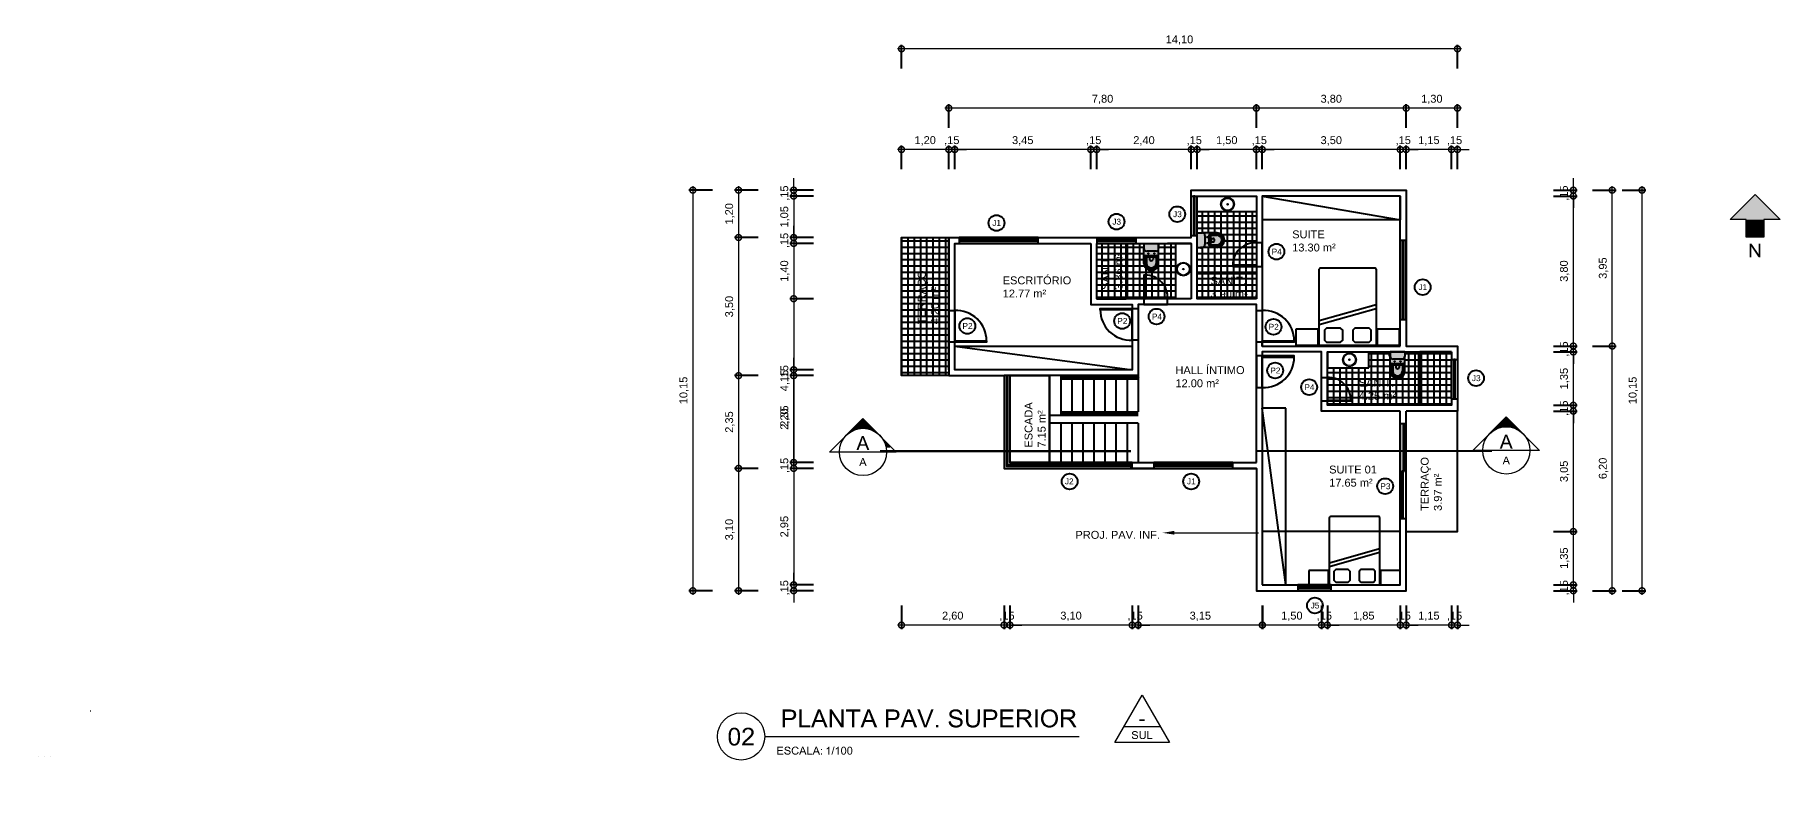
# Model space of a CAD drawing. Header units: millimetres. Extents: x 1293.7 to 1337.9, y 1512.4 to 1531.6.
import ezdxf
from ezdxf.enums import TextEntityAlignment as Align

# ---------------------------------------------------------------- set-up
doc = ezdxf.new("R2010")
doc.units = ezdxf.units.MM
doc.linetypes.add('DIVIDE', pattern=[31.75, 12.7, -6.35, 0, -6.35, 0, -6.35])
doc.linetypes.add('HIDDEN', pattern=[9.525, 6.35, -3.175])
for name, color, linetype in [('ARQ_ALV CT', 5, 'Continuous'), ('ARQ_ESQ CT', 30, 'Continuous'), ('ARQ_ESQ VS', 2, 'Continuous'), ('ARQ_GRADIL', 2, 'Continuous'), ('ARQ_MOB 01', 74, 'Continuous'), ('ARQ_PISO', 1, 'Continuous'), ('ARQ_PROJ INF', 1, 'HIDDEN'), ('ARQ_PROJ SUP', 1, 'DIVIDE'), ('ARQ_SAN 01', 1, 'Continuous'), ('ARQ_SAN 02', 2, 'Continuous'), ('ARQ_TXT 01', 130, 'Continuous'), ('ARQ_VISTA 01', 1, 'Continuous'), ('PDF5_ARQ_COTA_AZUL', 5, 'Continuous'), ('PDF5_SIMB_01', 7, 'Continuous'), ('PDF5_SIMB_02', 7, 'Continuous'), ('PDF5_SIMB_TXT', 7, 'Continuous'), ('SIMB_PREENCHIMENTO', 253, 'Continuous')]:
    doc.layers.add(name, color=color, linetype=linetype)
doc.layers.add('ARQ_COTA_AZUL', color=5, linetype='Continuous', lineweight=20, true_color=0x0000ff)
doc.layers.add('ARQ_texto_elementos', color=9, linetype='Continuous', lineweight=20)
doc.layers.add('LCORTE', color=234, linetype='HIDDEN', lineweight=30)
doc.layers.add('PDF5_SIMB_PREENCHIMENTO', color=7, linetype='Continuous', true_color=0xbababa)
doc.styles.add('Annot_2.0mm', font='arial.ttf', dxfattribs={"height": 2})
doc.styles.add('cota', font='arial.ttf')
doc.styles.get("Standard").update_dxf_attribs({"font": 'arial.ttf'})
doc.dimstyles.new('Info 01 - annot', dxfattribs={"dimtxt": 2, "dimasz": 3, "dimexe": 1, "dimexo": 1, "dimgap": 1, "dimtad": 1, "dimzin": 4, "dimtxsty": 'cota', "dimblk": 'DOTSMALL', "dimcen": 2, "dimdle": 1, "dimclrd": 256, "dimclre": 256, "dimclrt": 1, "dimazin": 2, "dimtfac": 0.09, "dimtix": 1, "dimtmove": 2, "dimatfit": 2, "dimfxl": 5, "dimfxlon": 1, "dimtolj": 1, "dimtzin": 4, "dimlwd": -1, "dimarcsym": 1})
pattern_1 = [(0, (1252.14947, 1502.5232), (0, 0.15875), []), (90, (1252.14947, 1502.5232), (-0.15875, 1e-17), [])]

msp = doc.modelspace()

# ---------------------------------------------------------------- texts
at = {"layer": 'ARQ_texto_elementos'}
for s, p in [('J3 ', (1322.665, 1527.011)), ('J1 ', (1318.08, 1526.79)), ('J3 ', (1321.125, 1526.821)), ('P4', (1325.155, 1526.062)), ('J1 ', (1328.889, 1525.163)), ('P2 ', (1321.268, 1524.307)), ('P4', (1322.116, 1524.417)), ('P2 ', (1317.342, 1524.18)), ('P2 ', (1325.107, 1524.158)), ('P2 ', (1325.149, 1523.05)), ('P4', (1325.984, 1522.628)), ('J3 ', (1330.244, 1522.856)), ('J2 ', (1319.922, 1520.24)), ('J1 ', (1323.018, 1520.24)), ('P3 ', (1327.939, 1520.118)), ('J5', (1326.126, 1517.096))]:
    msp.add_text(s, height=0.15, dxfattribs=at).set_placement(p, align=Align.MIDDLE_CENTER)
at = {"layer": 'ARQ_TXT 01', "char_height": 0.2, "attachment_point": 1, "style": 'Annot_2.0mm'}
for s, insert, width in [('SUITE\\P13.30 m²', (1325.547, 1526.6), 2.20077), ('ESCRITÓRIO\\P12.77 m²', (1318.205, 1525.434), 2.20077), ('SANIT.\\P3.90 m²', (1323.474, 1525.425), 2.20077), ('HALL ÍNTIMO\\P12.00 m²', (1322.586, 1523.16), 2.20077), ('SANIT.\\P4.25 m²', (1327.234, 1522.841), 2.20077), ('SUITE 01\\P17.65 m²', (1326.484, 1520.641), 2.20077), ('PROJ. PAV. INF.', (1320.05, 1518.986), 2.55719)]:
    msp.add_mtext(s, dxfattribs=dict(at, insert=insert, width=width))
at = {"layer": 'ARQ_TXT 01', "char_height": 0.2, "width": 2.20077, "attachment_point": 1, "rotation": 90, "style": 'Annot_2.0mm'}
for s, insert in [('SANIT.\\P3.36 m²', (1320.71, 1525.094)), ('TERRAÇO\\P4.20 m²', (1316.051, 1524.221)), ('ESCADA \\P7.15 m²', (1318.76, 1521.096)), ('TERRAÇO\\P3.97 m²', (1328.808, 1519.492))]:
    msp.add_mtext(s, dxfattribs=dict(at, insert=insert))

# ---------------------------------------------------------------- blocks, each defined once
blk = doc.blocks.new('VASO_BELL')
at = {"true_color": 0xffffff}
h = blk.add_hatch(color=7, dxfattribs=at)
h.dxf.hatch_style = 1
edge = h.paths.add_edge_path()
edge.add_line((0, 0), (0.37, 0))
edge.add_line((0.37, 0), (0.37, -0.126))
edge.add_line((0.37, -0.126), (0.37, -0.505))
edge.add_arc((0.185, -0.505), 0.185, 180, 360, ccw=False)
edge.add_line((0, -0.505), (0, -0.126))
edge.add_line((0, -0.126), (0, 0))
h = blk.add_hatch(color=7, dxfattribs=at)
h.dxf.hatch_style = 1
h.paths.add_polyline_path([(-0.007, -0.086), (-0.022, -0.086), (-0.022, -0.121), (-0.007, -0.121)])
h = blk.add_hatch(color=7, dxfattribs=at)
h.dxf.hatch_style = 1
h.paths.add_polyline_path([(0, -0.089), (-0.007, -0.089), (-0.007, -0.117), (0, -0.117)])
at = {"layer": 'ARQ_SAN 01'}
for p, q in [((0.056, -0.361), (0.056, -0.505)), ((0.062, -0.361), (0.062, -0.505)), ((0.082, -0.336), (0.288, -0.336)), ((0.082, -0.342), (0.288, -0.342)), ((0.141, -0.353), (0.141, -0.406)), ((0.229, -0.353), (0.229, -0.406)), ((0.308, -0.361), (0.308, -0.505)), ((0.314, -0.361), (0.314, -0.505))]:
    blk.add_line(p, q, dxfattribs=at)
for centre in [(0.11, -0.255), (0.26, -0.255)]:
    blk.add_circle(centre, 0.0075, dxfattribs=at)
for centre, radius, start, end in [((0.082, -0.361), 0.025, 90, 180), ((0.082, -0.361), 0.019, 90, 180), ((0.191, -0.592), 0.244, 91.4264, 101.8331), ((0.168, -0.406), 0.027, 180, 229.1678), ((0.185, -0.386), 0.053, 229.1678, 310.8322), ((0.179, -0.592), 0.244, 78.1669, 88.5736), ((0.202, -0.406), 0.027, 310.8322, 0), ((0.288, -0.361), 0.025, 0, 90), ((0.288, -0.361), 0.019, 0, 90), ((0.185, -0.505), 0.129, 179.7773, 0.2227), ((0.185, -0.499), 0.123, 182.6006, 357.3994)]:
    blk.add_arc(centre, radius, start, end, dxfattribs=at)
at = {"layer": 'ARQ_SAN 02'}
for p, q in [((0, 0), (0, -0.126)), ((0, 0), (0.37, 0)), ((0.37, 0), (0.37, -0.126)), ((-0.022, -0.086), (-0.007, -0.086)), ((-0.022, -0.121), (-0.022, -0.086)), ((-0.022, -0.121), (-0.007, -0.121)), ((-0.007, -0.121), (-0.007, -0.086)), ((0, -0.089), (-0.007, -0.089)), ((0, -0.117), (-0.007, -0.117)), ((0, -0.505), (0, -0.126)), ((0.026, -0.331), (0.026, -0.505)), ((0.051, -0.306), (0.319, -0.306)), ((0.301, -0.195), (0.069, -0.195)), ((0.344, -0.331), (0.344, -0.505)), ((0.37, -0.505), (0.37, -0.126))]:
    blk.add_line(p, q, dxfattribs=at)
for centre, radius, start, end in [((0.069, -0.126), 0.069, 180, 270), ((0.051, -0.331), 0.025, 90, 180), ((0.301, -0.126), 0.069, 270, 0), ((0.319, -0.331), 0.025, 0, 90), ((0.185, -0.505), 0.185, 180, 0), ((0.185, -0.505), 0.159, 180, 0)]:
    blk.add_arc(centre, radius, start, end, dxfattribs=at)
blk = doc.blocks.new('A$C8cfb7daf')
for p, q in [((55, 190), (0, 190)), ((0, 190), (0, 150)), ((55, 150), (55, 190)), ((197.5, 190), (57.5, 190)), ((57.5, 130), (57.5, 190)), ((197.5, 190), (197.5, 130)), ((200, 190), (200, 150)), ((255, 190), (200, 190)), ((255, 150), (255, 190)), ((0, 150), (55, 150)), ((57.5, 100), (197.5, 140)), ((57.5, 90), (197.5, 130)), ((57.5, 2.5), (57.5, 130)), ((197.5, 130), (197.5, 2.5)), ((200, 150), (255, 150)), ((60, 0), (195, 0))]:
    blk.add_line(p, q)
for points in [[(110, 182.5), (75, 182.5), (70, 177.5), (70, 152.5), (75, 147.5), (110, 147.5), (115, 152.5), (115, 177.5)], [(180, 182.5), (145, 182.5), (140, 177.5), (140, 152.5), (145, 147.5), (180, 147.5), (185, 152.5), (185, 177.5)]]:
    blk.add_lwpolyline(points, close=True)
for centre, start, end in [((60, 2.5), 180, 270), ((195, 2.5), 270, 0)]:
    blk.add_arc(centre, 2.5, start, end)
blk = doc.blocks.new('_DotSmall')
at = {"color": 0, "linetype": 'ByBlock', "const_width": 0.5}
blk.add_lwpolyline([(-0.0625, 0, 1), (0.0625, 0, 1)], format="xyb", close=True, dxfattribs=at)
blk = doc.blocks.new('*D172')
at = {"layer": 'ARQ_COTA_AZUL', "lineweight": -2, "transparency": 16777216}
for p, q in [((1329.588, 1517.1), (1329.588, 1516.5)), ((1329.738, 1517.1), (1329.738, 1516.5))]:
    blk.add_line(p, q, dxfattribs=at)
at = {"layer": 'ARQ_COTA_AZUL', "transparency": 16777216}
for p, q in [((1329.588, 1516.6), (1329.288, 1516.6)), ((1329.738, 1516.6), (1329.588, 1516.6)), ((1329.738, 1516.6), (1330.038, 1516.6))]:
    blk.add_line(p, q, dxfattribs=at)
at = {"layer": 'ARQ_COTA_AZUL', "transparency": 16777216, "xscale": 0.3, "yscale": 0.3, "zscale": 0.3}
blk.add_blockref('_DotSmall', (1329.588, 1516.6), dxfattribs=at)
at = {"layer": 'ARQ_COTA_AZUL', "transparency": 16777216, "xscale": 0.3, "yscale": 0.3, "zscale": 0.3, "rotation": 180}
blk.add_blockref('_DotSmall', (1329.738, 1516.6), dxfattribs=at)
at = {"layer": 'ARQ_COTA_AZUL', "color": 1, "transparency": 16777216, "insert": (1329.663, 1516.821), "char_height": 0.2, "attachment_point": 5, "style": 'cota'}
blk.add_mtext('\\A1;,15', dxfattribs=at)
blk = doc.blocks.new('*D173')
at = {"layer": 'ARQ_COTA_AZUL', "lineweight": -2, "transparency": 16777216}
for p, q in [((1328.438, 1517.1), (1328.438, 1516.5)), ((1329.588, 1517.1), (1329.588, 1516.5))]:
    blk.add_line(p, q, dxfattribs=at)
at = {"layer": 'ARQ_COTA_AZUL', "transparency": 16777216}
blk.add_line((1329.688, 1516.6), (1328.338, 1516.6), dxfattribs=at)
at = {"layer": 'ARQ_COTA_AZUL', "transparency": 16777216, "xscale": 0.3, "yscale": 0.3, "zscale": 0.3, "rotation": 180}
blk.add_blockref('_DotSmall', (1328.438, 1516.6), dxfattribs=at)
at = {"layer": 'ARQ_COTA_AZUL', "transparency": 16777216, "xscale": 0.3, "yscale": 0.3, "zscale": 0.3}
blk.add_blockref('_DotSmall', (1329.588, 1516.6), dxfattribs=at)
at = {"layer": 'ARQ_COTA_AZUL', "color": 1, "transparency": 16777216, "insert": (1329.013, 1516.821), "char_height": 0.2, "attachment_point": 5, "style": 'cota'}
blk.add_mtext('\\A1;1,15', dxfattribs=at)
blk = doc.blocks.new('*D174')
at = {"layer": 'ARQ_COTA_AZUL', "lineweight": -2, "transparency": 16777216}
for p, q in [((1328.288, 1517.1), (1328.288, 1516.5)), ((1328.438, 1517.1), (1328.438, 1516.5))]:
    blk.add_line(p, q, dxfattribs=at)
at = {"layer": 'ARQ_COTA_AZUL', "transparency": 16777216}
for p, q in [((1328.288, 1516.6), (1327.988, 1516.6)), ((1328.438, 1516.6), (1328.288, 1516.6)), ((1328.438, 1516.6), (1328.738, 1516.6))]:
    blk.add_line(p, q, dxfattribs=at)
at = {"layer": 'ARQ_COTA_AZUL', "transparency": 16777216, "xscale": 0.3, "yscale": 0.3, "zscale": 0.3}
blk.add_blockref('_DotSmall', (1328.288, 1516.6), dxfattribs=at)
at = {"layer": 'ARQ_COTA_AZUL', "transparency": 16777216, "xscale": 0.3, "yscale": 0.3, "zscale": 0.3, "rotation": 180}
blk.add_blockref('_DotSmall', (1328.438, 1516.6), dxfattribs=at)
at = {"layer": 'ARQ_COTA_AZUL', "color": 1, "transparency": 16777216, "insert": (1328.363, 1516.821), "char_height": 0.2, "attachment_point": 5, "style": 'cota'}
blk.add_mtext('\\A1;,15', dxfattribs=at)
blk = doc.blocks.new('*D175')
at = {"layer": 'ARQ_COTA_AZUL', "lineweight": -2, "transparency": 16777216}
for p, q in [((1326.438, 1517.1), (1326.438, 1516.5)), ((1328.288, 1517.1), (1328.288, 1516.5))]:
    blk.add_line(p, q, dxfattribs=at)
at = {"layer": 'ARQ_COTA_AZUL', "transparency": 16777216}
blk.add_line((1328.388, 1516.6), (1326.338, 1516.6), dxfattribs=at)
at = {"layer": 'ARQ_COTA_AZUL', "transparency": 16777216, "xscale": 0.3, "yscale": 0.3, "zscale": 0.3, "rotation": 180}
blk.add_blockref('_DotSmall', (1326.438, 1516.6), dxfattribs=at)
at = {"layer": 'ARQ_COTA_AZUL', "transparency": 16777216, "xscale": 0.3, "yscale": 0.3, "zscale": 0.3}
blk.add_blockref('_DotSmall', (1328.288, 1516.6), dxfattribs=at)
at = {"layer": 'ARQ_COTA_AZUL', "color": 1, "transparency": 16777216, "insert": (1327.363, 1516.821), "char_height": 0.2, "attachment_point": 5, "style": 'cota'}
blk.add_mtext('\\A1;1,85', dxfattribs=at)
blk = doc.blocks.new('*D176')
at = {"layer": 'ARQ_COTA_AZUL', "lineweight": -2, "transparency": 16777216}
for p, q in [((1326.288, 1517.1), (1326.288, 1516.5)), ((1326.438, 1517.1), (1326.438, 1516.5))]:
    blk.add_line(p, q, dxfattribs=at)
at = {"layer": 'ARQ_COTA_AZUL', "transparency": 16777216}
for p, q in [((1326.288, 1516.6), (1325.988, 1516.6)), ((1326.438, 1516.6), (1326.288, 1516.6)), ((1326.438, 1516.6), (1326.738, 1516.6))]:
    blk.add_line(p, q, dxfattribs=at)
at = {"layer": 'ARQ_COTA_AZUL', "transparency": 16777216, "xscale": 0.3, "yscale": 0.3, "zscale": 0.3}
blk.add_blockref('_DotSmall', (1326.288, 1516.6), dxfattribs=at)
at = {"layer": 'ARQ_COTA_AZUL', "transparency": 16777216, "xscale": 0.3, "yscale": 0.3, "zscale": 0.3, "rotation": 180}
blk.add_blockref('_DotSmall', (1326.438, 1516.6), dxfattribs=at)
at = {"layer": 'ARQ_COTA_AZUL', "color": 1, "transparency": 16777216, "insert": (1326.363, 1516.821), "char_height": 0.2, "attachment_point": 5, "style": 'cota'}
blk.add_mtext('\\A1;,15', dxfattribs=at)
blk = doc.blocks.new('*D177')
at = {"layer": 'ARQ_COTA_AZUL', "lineweight": -2, "transparency": 16777216}
for p, q in [((1324.788, 1517.1), (1324.788, 1516.5)), ((1326.288, 1517.1), (1326.288, 1516.5))]:
    blk.add_line(p, q, dxfattribs=at)
at = {"layer": 'ARQ_COTA_AZUL', "transparency": 16777216}
blk.add_line((1326.388, 1516.6), (1324.688, 1516.6), dxfattribs=at)
at = {"layer": 'ARQ_COTA_AZUL', "transparency": 16777216, "xscale": 0.3, "yscale": 0.3, "zscale": 0.3, "rotation": 180}
blk.add_blockref('_DotSmall', (1324.788, 1516.6), dxfattribs=at)
at = {"layer": 'ARQ_COTA_AZUL', "transparency": 16777216, "xscale": 0.3, "yscale": 0.3, "zscale": 0.3}
blk.add_blockref('_DotSmall', (1326.288, 1516.6), dxfattribs=at)
at = {"layer": 'ARQ_COTA_AZUL', "color": 1, "transparency": 16777216, "insert": (1325.538, 1516.821), "char_height": 0.2, "attachment_point": 5, "style": 'cota'}
blk.add_mtext('\\A1;1,50', dxfattribs=at)
blk = doc.blocks.new('*D178')
at = {"layer": 'ARQ_COTA_AZUL', "lineweight": -2, "transparency": 16777216}
for p, q in [((1321.642, 1517.1), (1321.642, 1516.5)), ((1324.792, 1517.1), (1324.792, 1516.5))]:
    blk.add_line(p, q, dxfattribs=at)
at = {"layer": 'ARQ_COTA_AZUL', "transparency": 16777216}
blk.add_line((1324.892, 1516.6), (1321.542, 1516.6), dxfattribs=at)
at = {"layer": 'ARQ_COTA_AZUL', "transparency": 16777216, "xscale": 0.3, "yscale": 0.3, "zscale": 0.3, "rotation": 180}
blk.add_blockref('_DotSmall', (1321.642, 1516.6), dxfattribs=at)
at = {"layer": 'ARQ_COTA_AZUL', "transparency": 16777216, "xscale": 0.3, "yscale": 0.3, "zscale": 0.3}
blk.add_blockref('_DotSmall', (1324.792, 1516.6), dxfattribs=at)
at = {"layer": 'ARQ_COTA_AZUL', "color": 1, "transparency": 16777216, "insert": (1323.217, 1516.821), "char_height": 0.2, "attachment_point": 5, "style": 'cota'}
blk.add_mtext('\\A1;3,15', dxfattribs=at)
blk = doc.blocks.new('*D180')
at = {"layer": 'ARQ_COTA_AZUL', "lineweight": -2, "transparency": 16777216}
for p, q in [((1321.488, 1517.1), (1321.488, 1516.5)), ((1321.638, 1517.1), (1321.638, 1516.5))]:
    blk.add_line(p, q, dxfattribs=at)
at = {"layer": 'ARQ_COTA_AZUL', "transparency": 16777216}
for p, q in [((1321.488, 1516.6), (1321.188, 1516.6)), ((1321.638, 1516.6), (1321.488, 1516.6)), ((1321.638, 1516.6), (1321.938, 1516.6))]:
    blk.add_line(p, q, dxfattribs=at)
at = {"layer": 'ARQ_COTA_AZUL', "transparency": 16777216, "xscale": 0.3, "yscale": 0.3, "zscale": 0.3}
blk.add_blockref('_DotSmall', (1321.488, 1516.6), dxfattribs=at)
at = {"layer": 'ARQ_COTA_AZUL', "transparency": 16777216, "xscale": 0.3, "yscale": 0.3, "zscale": 0.3, "rotation": 180}
blk.add_blockref('_DotSmall', (1321.638, 1516.6), dxfattribs=at)
at = {"layer": 'ARQ_COTA_AZUL', "color": 1, "transparency": 16777216, "insert": (1321.563, 1516.821), "char_height": 0.2, "attachment_point": 5, "style": 'cota'}
blk.add_mtext('\\A1;,15', dxfattribs=at)
blk = doc.blocks.new('*D181')
at = {"layer": 'ARQ_COTA_AZUL', "lineweight": -2, "transparency": 16777216}
for p, q in [((1318.388, 1517.1), (1318.388, 1516.5)), ((1321.488, 1517.1), (1321.488, 1516.5))]:
    blk.add_line(p, q, dxfattribs=at)
at = {"layer": 'ARQ_COTA_AZUL', "transparency": 16777216}
blk.add_line((1321.588, 1516.6), (1318.288, 1516.6), dxfattribs=at)
at = {"layer": 'ARQ_COTA_AZUL', "transparency": 16777216, "xscale": 0.3, "yscale": 0.3, "zscale": 0.3, "rotation": 180}
blk.add_blockref('_DotSmall', (1318.388, 1516.6), dxfattribs=at)
at = {"layer": 'ARQ_COTA_AZUL', "transparency": 16777216, "xscale": 0.3, "yscale": 0.3, "zscale": 0.3}
blk.add_blockref('_DotSmall', (1321.488, 1516.6), dxfattribs=at)
at = {"layer": 'ARQ_COTA_AZUL', "color": 1, "transparency": 16777216, "insert": (1319.938, 1516.821), "char_height": 0.2, "attachment_point": 5, "style": 'cota'}
blk.add_mtext('\\A1;3,10', dxfattribs=at)
blk = doc.blocks.new('*D182')
at = {"layer": 'ARQ_COTA_AZUL', "lineweight": -2, "transparency": 16777216}
for p, q in [((1318.238, 1517.1), (1318.238, 1516.5)), ((1318.388, 1517.1), (1318.388, 1516.5))]:
    blk.add_line(p, q, dxfattribs=at)
at = {"layer": 'ARQ_COTA_AZUL', "transparency": 16777216}
for p, q in [((1318.238, 1516.6), (1317.938, 1516.6)), ((1318.388, 1516.6), (1318.238, 1516.6)), ((1318.388, 1516.6), (1318.688, 1516.6))]:
    blk.add_line(p, q, dxfattribs=at)
at = {"layer": 'ARQ_COTA_AZUL', "transparency": 16777216, "xscale": 0.3, "yscale": 0.3, "zscale": 0.3}
blk.add_blockref('_DotSmall', (1318.238, 1516.6), dxfattribs=at)
at = {"layer": 'ARQ_COTA_AZUL', "transparency": 16777216, "xscale": 0.3, "yscale": 0.3, "zscale": 0.3, "rotation": 180}
blk.add_blockref('_DotSmall', (1318.388, 1516.6), dxfattribs=at)
at = {"layer": 'ARQ_COTA_AZUL', "color": 1, "transparency": 16777216, "insert": (1318.313, 1516.821), "char_height": 0.2, "attachment_point": 5, "style": 'cota'}
blk.add_mtext('\\A1;,15', dxfattribs=at)
blk = doc.blocks.new('*D183')
at = {"layer": 'ARQ_COTA_AZUL', "lineweight": -2, "transparency": 16777216}
for p, q in [((1315.638, 1517.1), (1315.638, 1516.5)), ((1318.238, 1517.1), (1318.238, 1516.5))]:
    blk.add_line(p, q, dxfattribs=at)
at = {"layer": 'ARQ_COTA_AZUL', "transparency": 16777216}
blk.add_line((1318.338, 1516.6), (1315.538, 1516.6), dxfattribs=at)
at = {"layer": 'ARQ_COTA_AZUL', "transparency": 16777216, "xscale": 0.3, "yscale": 0.3, "zscale": 0.3, "rotation": 180}
blk.add_blockref('_DotSmall', (1315.638, 1516.6), dxfattribs=at)
at = {"layer": 'ARQ_COTA_AZUL', "transparency": 16777216, "xscale": 0.3, "yscale": 0.3, "zscale": 0.3}
blk.add_blockref('_DotSmall', (1318.238, 1516.6), dxfattribs=at)
at = {"layer": 'ARQ_COTA_AZUL', "color": 1, "transparency": 16777216, "insert": (1316.938, 1516.821), "char_height": 0.2, "attachment_point": 5, "style": 'cota'}
blk.add_mtext('\\A1;2,60', dxfattribs=at)
blk = doc.blocks.new('*D184')
at = {"layer": 'ARQ_COTA_AZUL', "transparency": 16777216}
for p, q in [((1332.677, 1517.62), (1332.677, 1517.92)), ((1332.677, 1517.47), (1332.677, 1517.62)), ((1332.677, 1517.47), (1332.677, 1517.17))]:
    blk.add_line(p, q, dxfattribs=at)
at = {"layer": 'ARQ_COTA_AZUL', "lineweight": -2, "transparency": 16777216}
for p, q in [((1332.177, 1517.62), (1332.777, 1517.62)), ((1332.177, 1517.47), (1332.777, 1517.47))]:
    blk.add_line(p, q, dxfattribs=at)
at = {"layer": 'ARQ_COTA_AZUL', "transparency": 16777216, "xscale": 0.3, "yscale": 0.3, "zscale": 0.3}
for p, rotation in [((1332.677, 1517.62), 270), ((1332.677, 1517.47), 90)]:
    blk.add_blockref('_DotSmall', p, dxfattribs=dict(at, rotation=rotation))
at = {"layer": 'ARQ_COTA_AZUL', "color": 1, "transparency": 16777216, "insert": (1332.456, 1517.545), "char_height": 0.2, "attachment_point": 5, "rotation": 90, "style": 'cota'}
blk.add_mtext('\\A1;,15', dxfattribs=at)
blk = doc.blocks.new('*D185')
at = {"layer": 'ARQ_COTA_AZUL', "transparency": 16777216}
blk.add_line((1332.677, 1517.52), (1332.677, 1519.07), dxfattribs=at)
at = {"layer": 'ARQ_COTA_AZUL', "lineweight": -2, "transparency": 16777216}
for p, q in [((1332.177, 1518.97), (1332.777, 1518.97)), ((1332.177, 1517.62), (1332.777, 1517.62))]:
    blk.add_line(p, q, dxfattribs=at)
at = {"layer": 'ARQ_COTA_AZUL', "transparency": 16777216, "xscale": 0.3, "yscale": 0.3, "zscale": 0.3}
for p, rotation in [((1332.677, 1518.97), 90), ((1332.677, 1517.62), 270)]:
    blk.add_blockref('_DotSmall', p, dxfattribs=dict(at, rotation=rotation))
at = {"layer": 'ARQ_COTA_AZUL', "color": 1, "transparency": 16777216, "insert": (1332.456, 1518.295), "char_height": 0.2, "attachment_point": 5, "rotation": 90, "style": 'cota'}
blk.add_mtext('\\A1;1,35', dxfattribs=at)
blk = doc.blocks.new('*D186')
at = {"layer": 'ARQ_COTA_AZUL', "transparency": 16777216}
blk.add_line((1332.677, 1518.87), (1332.677, 1522.12), dxfattribs=at)
at = {"layer": 'ARQ_COTA_AZUL', "lineweight": -2, "transparency": 16777216}
for p, q in [((1332.177, 1522.02), (1332.777, 1522.02)), ((1332.177, 1518.97), (1332.777, 1518.97))]:
    blk.add_line(p, q, dxfattribs=at)
at = {"layer": 'ARQ_COTA_AZUL', "transparency": 16777216, "xscale": 0.3, "yscale": 0.3, "zscale": 0.3}
for p, rotation in [((1332.677, 1522.02), 90), ((1332.677, 1518.97), 270)]:
    blk.add_blockref('_DotSmall', p, dxfattribs=dict(at, rotation=rotation))
at = {"layer": 'ARQ_COTA_AZUL', "color": 1, "transparency": 16777216, "insert": (1332.456, 1520.495), "char_height": 0.2, "attachment_point": 5, "rotation": 90, "style": 'cota'}
blk.add_mtext('\\A1;3,05', dxfattribs=at)
blk = doc.blocks.new('*D187')
at = {"layer": 'ARQ_COTA_AZUL', "lineweight": -2, "transparency": 16777216}
for p, q in [((1332.177, 1522.17), (1332.777, 1522.17)), ((1332.177, 1522.02), (1332.777, 1522.02))]:
    blk.add_line(p, q, dxfattribs=at)
at = {"layer": 'ARQ_COTA_AZUL', "transparency": 16777216}
for p, q in [((1332.677, 1522.17), (1332.677, 1522.47)), ((1332.677, 1522.02), (1332.677, 1522.17)), ((1332.677, 1522.02), (1332.677, 1521.72))]:
    blk.add_line(p, q, dxfattribs=at)
at = {"layer": 'ARQ_COTA_AZUL', "transparency": 16777216, "xscale": 0.3, "yscale": 0.3, "zscale": 0.3}
for p, rotation in [((1332.677, 1522.17), 270), ((1332.677, 1522.02), 90)]:
    blk.add_blockref('_DotSmall', p, dxfattribs=dict(at, rotation=rotation))
at = {"layer": 'ARQ_COTA_AZUL', "color": 1, "transparency": 16777216, "insert": (1332.456, 1522.095), "char_height": 0.2, "attachment_point": 5, "rotation": 90, "style": 'cota'}
blk.add_mtext('\\A1;,15', dxfattribs=at)
blk = doc.blocks.new('*D188')
at = {"layer": 'ARQ_COTA_AZUL', "lineweight": -2, "transparency": 16777216}
for p, q in [((1332.177, 1523.52), (1332.777, 1523.52)), ((1332.177, 1522.17), (1332.777, 1522.17))]:
    blk.add_line(p, q, dxfattribs=at)
at = {"layer": 'ARQ_COTA_AZUL', "transparency": 16777216}
blk.add_line((1332.677, 1522.07), (1332.677, 1523.62), dxfattribs=at)
at = {"layer": 'ARQ_COTA_AZUL', "transparency": 16777216, "xscale": 0.3, "yscale": 0.3, "zscale": 0.3}
for p, rotation in [((1332.677, 1523.52), 90), ((1332.677, 1522.17), 270)]:
    blk.add_blockref('_DotSmall', p, dxfattribs=dict(at, rotation=rotation))
at = {"layer": 'ARQ_COTA_AZUL', "color": 1, "transparency": 16777216, "insert": (1332.456, 1522.845), "char_height": 0.2, "attachment_point": 5, "rotation": 90, "style": 'cota'}
blk.add_mtext('\\A1;1,35', dxfattribs=at)
blk = doc.blocks.new('*D189')
at = {"layer": 'ARQ_COTA_AZUL', "transparency": 16777216}
for p, q in [((1332.677, 1523.67), (1332.677, 1523.97)), ((1332.677, 1523.52), (1332.677, 1523.67)), ((1332.677, 1523.52), (1332.677, 1523.22))]:
    blk.add_line(p, q, dxfattribs=at)
at = {"layer": 'ARQ_COTA_AZUL', "lineweight": -2, "transparency": 16777216}
for p, q in [((1332.177, 1523.67), (1332.777, 1523.67)), ((1332.177, 1523.52), (1332.777, 1523.52))]:
    blk.add_line(p, q, dxfattribs=at)
at = {"layer": 'ARQ_COTA_AZUL', "transparency": 16777216, "xscale": 0.3, "yscale": 0.3, "zscale": 0.3}
for p, rotation in [((1332.677, 1523.67), 270), ((1332.677, 1523.52), 90)]:
    blk.add_blockref('_DotSmall', p, dxfattribs=dict(at, rotation=rotation))
at = {"layer": 'ARQ_COTA_AZUL', "color": 1, "transparency": 16777216, "insert": (1332.456, 1523.595), "char_height": 0.2, "attachment_point": 5, "rotation": 90, "style": 'cota'}
blk.add_mtext('\\A1;,15', dxfattribs=at)
blk = doc.blocks.new('*D190')
at = {"layer": 'ARQ_COTA_AZUL', "lineweight": -2, "transparency": 16777216}
for p, q in [((1332.177, 1527.47), (1332.777, 1527.47)), ((1332.177, 1523.67), (1332.777, 1523.67))]:
    blk.add_line(p, q, dxfattribs=at)
at = {"layer": 'ARQ_COTA_AZUL', "transparency": 16777216}
blk.add_line((1332.677, 1523.57), (1332.677, 1527.57), dxfattribs=at)
at = {"layer": 'ARQ_COTA_AZUL', "transparency": 16777216, "xscale": 0.3, "yscale": 0.3, "zscale": 0.3}
for p, rotation in [((1332.677, 1527.47), 90), ((1332.677, 1523.67), 270)]:
    blk.add_blockref('_DotSmall', p, dxfattribs=dict(at, rotation=rotation))
at = {"layer": 'ARQ_COTA_AZUL', "color": 1, "transparency": 16777216, "insert": (1332.456, 1525.57), "char_height": 0.2, "attachment_point": 5, "rotation": 90, "style": 'cota'}
blk.add_mtext('\\A1;3,80', dxfattribs=at)
blk = doc.blocks.new('*D191')
at = {"layer": 'ARQ_COTA_AZUL', "transparency": 16777216}
for p, q in [((1332.677, 1527.62), (1332.677, 1527.92)), ((1332.677, 1527.47), (1332.677, 1527.62)), ((1332.677, 1527.47), (1332.677, 1527.17))]:
    blk.add_line(p, q, dxfattribs=at)
at = {"layer": 'ARQ_COTA_AZUL', "lineweight": -2, "transparency": 16777216}
for p, q in [((1332.177, 1527.62), (1332.777, 1527.62)), ((1332.177, 1527.47), (1332.777, 1527.47))]:
    blk.add_line(p, q, dxfattribs=at)
at = {"layer": 'ARQ_COTA_AZUL', "transparency": 16777216, "xscale": 0.3, "yscale": 0.3, "zscale": 0.3}
for p, rotation in [((1332.677, 1527.62), 270), ((1332.677, 1527.47), 90)]:
    blk.add_blockref('_DotSmall', p, dxfattribs=dict(at, rotation=rotation))
at = {"layer": 'ARQ_COTA_AZUL', "color": 1, "transparency": 16777216, "insert": (1332.456, 1527.545), "char_height": 0.2, "attachment_point": 5, "rotation": 90, "style": 'cota'}
blk.add_mtext('\\A1;,15', dxfattribs=at)
blk = doc.blocks.new('*D192')
at = {"layer": 'ARQ_COTA_AZUL', "lineweight": -2, "transparency": 16777216}
for p, q in [((1333.919, 1527.62), (1334.519, 1527.62)), ((1333.919, 1517.47), (1334.519, 1517.47))]:
    blk.add_line(p, q, dxfattribs=at)
at = {"layer": 'ARQ_COTA_AZUL', "transparency": 16777216}
blk.add_line((1334.419, 1517.37), (1334.419, 1527.72), dxfattribs=at)
at = {"layer": 'ARQ_COTA_AZUL', "transparency": 16777216, "xscale": 0.3, "yscale": 0.3, "zscale": 0.3}
for p, rotation in [((1334.419, 1527.62), 90), ((1334.419, 1517.47), 270)]:
    blk.add_blockref('_DotSmall', p, dxfattribs=dict(at, rotation=rotation))
at = {"layer": 'ARQ_COTA_AZUL', "color": 1, "transparency": 16777216, "insert": (1334.199, 1522.545), "char_height": 0.2, "attachment_point": 5, "rotation": 90, "style": 'cota'}
blk.add_mtext('\\A1;10,15', dxfattribs=at)
blk = doc.blocks.new('*D193')
at = {"layer": 'ARQ_COTA_AZUL', "lineweight": -2, "transparency": 16777216}
for p, q in [((1333.163, 1523.67), (1333.763, 1523.67)), ((1333.163, 1517.47), (1333.763, 1517.47))]:
    blk.add_line(p, q, dxfattribs=at)
at = {"layer": 'ARQ_COTA_AZUL', "transparency": 16777216}
blk.add_line((1333.663, 1517.37), (1333.663, 1523.77), dxfattribs=at)
at = {"layer": 'ARQ_COTA_AZUL', "transparency": 16777216, "xscale": 0.3, "yscale": 0.3, "zscale": 0.3}
for p, rotation in [((1333.663, 1523.67), 90), ((1333.663, 1517.47), 270)]:
    blk.add_blockref('_DotSmall', p, dxfattribs=dict(at, rotation=rotation))
at = {"layer": 'ARQ_COTA_AZUL', "color": 1, "transparency": 16777216, "insert": (1333.442, 1520.57), "char_height": 0.2, "attachment_point": 5, "rotation": 90, "style": 'cota'}
blk.add_mtext('\\A1;6,20', dxfattribs=at)
blk = doc.blocks.new('*D194')
at = {"layer": 'ARQ_COTA_AZUL', "lineweight": -2, "transparency": 16777216}
for p, q in [((1333.163, 1527.62), (1333.763, 1527.62)), ((1333.163, 1523.67), (1333.763, 1523.67))]:
    blk.add_line(p, q, dxfattribs=at)
at = {"layer": 'ARQ_COTA_AZUL', "transparency": 16777216}
blk.add_line((1333.663, 1523.57), (1333.663, 1527.72), dxfattribs=at)
at = {"layer": 'ARQ_COTA_AZUL', "transparency": 16777216, "xscale": 0.3, "yscale": 0.3, "zscale": 0.3}
for p, rotation in [((1333.663, 1527.62), 90), ((1333.663, 1523.67), 270)]:
    blk.add_blockref('_DotSmall', p, dxfattribs=dict(at, rotation=rotation))
at = {"layer": 'ARQ_COTA_AZUL', "color": 1, "transparency": 16777216, "insert": (1333.442, 1525.645), "char_height": 0.2, "attachment_point": 5, "rotation": 90, "style": 'cota'}
blk.add_mtext('\\A1;3,95', dxfattribs=at)
blk = doc.blocks.new('*D207')
at = {"layer": 'ARQ_COTA_AZUL', "transparency": 16777216}
for p, q in [((1329.588, 1528.649), (1329.288, 1528.649)), ((1329.738, 1528.649), (1329.588, 1528.649)), ((1329.738, 1528.649), (1330.038, 1528.649))]:
    blk.add_line(p, q, dxfattribs=at)
at = {"layer": 'ARQ_COTA_AZUL', "lineweight": -2, "transparency": 16777216}
for p, q in [((1329.588, 1528.149), (1329.588, 1528.749)), ((1329.738, 1528.149), (1329.738, 1528.749))]:
    blk.add_line(p, q, dxfattribs=at)
at = {"layer": 'ARQ_COTA_AZUL', "transparency": 16777216, "xscale": 0.3, "yscale": 0.3, "zscale": 0.3}
blk.add_blockref('_DotSmall', (1329.588, 1528.649), dxfattribs=at)
at = {"layer": 'ARQ_COTA_AZUL', "transparency": 16777216, "xscale": 0.3, "yscale": 0.3, "zscale": 0.3, "rotation": 180}
blk.add_blockref('_DotSmall', (1329.738, 1528.649), dxfattribs=at)
at = {"layer": 'ARQ_COTA_AZUL', "color": 1, "transparency": 16777216, "insert": (1329.663, 1528.869), "char_height": 0.2, "attachment_point": 5, "style": 'cota'}
blk.add_mtext('\\A1;,15', dxfattribs=at)
blk = doc.blocks.new('*D208')
at = {"layer": 'ARQ_COTA_AZUL', "transparency": 16777216}
blk.add_line((1329.688, 1528.649), (1328.338, 1528.649), dxfattribs=at)
at = {"layer": 'ARQ_COTA_AZUL', "lineweight": -2, "transparency": 16777216}
for p, q in [((1328.438, 1528.149), (1328.438, 1528.749)), ((1329.588, 1528.149), (1329.588, 1528.749))]:
    blk.add_line(p, q, dxfattribs=at)
at = {"layer": 'ARQ_COTA_AZUL', "transparency": 16777216, "xscale": 0.3, "yscale": 0.3, "zscale": 0.3, "rotation": 180}
blk.add_blockref('_DotSmall', (1328.438, 1528.649), dxfattribs=at)
at = {"layer": 'ARQ_COTA_AZUL', "transparency": 16777216, "xscale": 0.3, "yscale": 0.3, "zscale": 0.3}
blk.add_blockref('_DotSmall', (1329.588, 1528.649), dxfattribs=at)
at = {"layer": 'ARQ_COTA_AZUL', "color": 1, "transparency": 16777216, "insert": (1329.013, 1528.869), "char_height": 0.2, "attachment_point": 5, "style": 'cota'}
blk.add_mtext('\\A1;1,15', dxfattribs=at)
blk = doc.blocks.new('*D209')
at = {"layer": 'ARQ_COTA_AZUL', "transparency": 16777216}
for p, q in [((1328.288, 1528.649), (1327.988, 1528.649)), ((1328.438, 1528.649), (1328.288, 1528.649)), ((1328.438, 1528.649), (1328.738, 1528.649))]:
    blk.add_line(p, q, dxfattribs=at)
at = {"layer": 'ARQ_COTA_AZUL', "lineweight": -2, "transparency": 16777216}
for p, q in [((1328.288, 1528.149), (1328.288, 1528.749)), ((1328.438, 1528.149), (1328.438, 1528.749))]:
    blk.add_line(p, q, dxfattribs=at)
at = {"layer": 'ARQ_COTA_AZUL', "transparency": 16777216, "xscale": 0.3, "yscale": 0.3, "zscale": 0.3}
blk.add_blockref('_DotSmall', (1328.288, 1528.649), dxfattribs=at)
at = {"layer": 'ARQ_COTA_AZUL', "transparency": 16777216, "xscale": 0.3, "yscale": 0.3, "zscale": 0.3, "rotation": 180}
blk.add_blockref('_DotSmall', (1328.438, 1528.649), dxfattribs=at)
at = {"layer": 'ARQ_COTA_AZUL', "color": 1, "transparency": 16777216, "insert": (1328.363, 1528.869), "char_height": 0.2, "attachment_point": 5, "style": 'cota'}
blk.add_mtext('\\A1;,15', dxfattribs=at)
blk = doc.blocks.new('*D210')
at = {"layer": 'ARQ_COTA_AZUL', "transparency": 16777216}
blk.add_line((1328.388, 1528.649), (1324.688, 1528.649), dxfattribs=at)
at = {"layer": 'ARQ_COTA_AZUL', "lineweight": -2, "transparency": 16777216}
for p, q in [((1324.788, 1528.149), (1324.788, 1528.749)), ((1328.288, 1528.149), (1328.288, 1528.749))]:
    blk.add_line(p, q, dxfattribs=at)
at = {"layer": 'ARQ_COTA_AZUL', "transparency": 16777216, "xscale": 0.3, "yscale": 0.3, "zscale": 0.3, "rotation": 180}
blk.add_blockref('_DotSmall', (1324.788, 1528.649), dxfattribs=at)
at = {"layer": 'ARQ_COTA_AZUL', "transparency": 16777216, "xscale": 0.3, "yscale": 0.3, "zscale": 0.3}
blk.add_blockref('_DotSmall', (1328.288, 1528.649), dxfattribs=at)
at = {"layer": 'ARQ_COTA_AZUL', "color": 1, "transparency": 16777216, "insert": (1326.538, 1528.869), "char_height": 0.2, "attachment_point": 5, "style": 'cota'}
blk.add_mtext('\\A1;3,50', dxfattribs=at)
blk = doc.blocks.new('*D211')
at = {"layer": 'ARQ_COTA_AZUL', "transparency": 16777216}
for p, q in [((1324.638, 1528.649), (1324.338, 1528.649)), ((1324.788, 1528.649), (1324.638, 1528.649)), ((1324.788, 1528.649), (1325.088, 1528.649))]:
    blk.add_line(p, q, dxfattribs=at)
at = {"layer": 'ARQ_COTA_AZUL', "lineweight": -2, "transparency": 16777216}
for p, q in [((1324.638, 1528.149), (1324.638, 1528.749)), ((1324.788, 1528.149), (1324.788, 1528.749))]:
    blk.add_line(p, q, dxfattribs=at)
at = {"layer": 'ARQ_COTA_AZUL', "transparency": 16777216, "xscale": 0.3, "yscale": 0.3, "zscale": 0.3}
blk.add_blockref('_DotSmall', (1324.638, 1528.649), dxfattribs=at)
at = {"layer": 'ARQ_COTA_AZUL', "transparency": 16777216, "xscale": 0.3, "yscale": 0.3, "zscale": 0.3, "rotation": 180}
blk.add_blockref('_DotSmall', (1324.788, 1528.649), dxfattribs=at)
at = {"layer": 'ARQ_COTA_AZUL', "color": 1, "transparency": 16777216, "insert": (1324.713, 1528.869), "char_height": 0.2, "attachment_point": 5, "style": 'cota'}
blk.add_mtext('\\A1;,15', dxfattribs=at)
blk = doc.blocks.new('*D212')
at = {"layer": 'ARQ_COTA_AZUL', "transparency": 16777216}
blk.add_line((1324.738, 1528.649), (1323.038, 1528.649), dxfattribs=at)
at = {"layer": 'ARQ_COTA_AZUL', "lineweight": -2, "transparency": 16777216}
for p, q in [((1323.138, 1528.149), (1323.138, 1528.749)), ((1324.638, 1528.149), (1324.638, 1528.749))]:
    blk.add_line(p, q, dxfattribs=at)
at = {"layer": 'ARQ_COTA_AZUL', "transparency": 16777216, "xscale": 0.3, "yscale": 0.3, "zscale": 0.3, "rotation": 180}
blk.add_blockref('_DotSmall', (1323.138, 1528.649), dxfattribs=at)
at = {"layer": 'ARQ_COTA_AZUL', "transparency": 16777216, "xscale": 0.3, "yscale": 0.3, "zscale": 0.3}
blk.add_blockref('_DotSmall', (1324.638, 1528.649), dxfattribs=at)
at = {"layer": 'ARQ_COTA_AZUL', "color": 1, "transparency": 16777216, "insert": (1323.888, 1528.869), "char_height": 0.2, "attachment_point": 5, "style": 'cota'}
blk.add_mtext('\\A1;1,50', dxfattribs=at)
blk = doc.blocks.new('*D213')
at = {"layer": 'ARQ_COTA_AZUL', "transparency": 16777216}
for p, q in [((1322.988, 1528.649), (1322.688, 1528.649)), ((1323.138, 1528.649), (1322.988, 1528.649)), ((1323.138, 1528.649), (1323.438, 1528.649))]:
    blk.add_line(p, q, dxfattribs=at)
at = {"layer": 'ARQ_COTA_AZUL', "lineweight": -2, "transparency": 16777216}
for p, q in [((1322.988, 1528.149), (1322.988, 1528.749)), ((1323.138, 1528.149), (1323.138, 1528.749))]:
    blk.add_line(p, q, dxfattribs=at)
at = {"layer": 'ARQ_COTA_AZUL', "transparency": 16777216, "xscale": 0.3, "yscale": 0.3, "zscale": 0.3}
blk.add_blockref('_DotSmall', (1322.988, 1528.649), dxfattribs=at)
at = {"layer": 'ARQ_COTA_AZUL', "transparency": 16777216, "xscale": 0.3, "yscale": 0.3, "zscale": 0.3, "rotation": 180}
blk.add_blockref('_DotSmall', (1323.138, 1528.649), dxfattribs=at)
at = {"layer": 'ARQ_COTA_AZUL', "color": 1, "transparency": 16777216, "insert": (1323.063, 1528.869), "char_height": 0.2, "attachment_point": 5, "style": 'cota'}
blk.add_mtext('\\A1;,15', dxfattribs=at)
blk = doc.blocks.new('*D214')
at = {"layer": 'ARQ_COTA_AZUL', "transparency": 16777216}
blk.add_line((1323.088, 1528.649), (1320.488, 1528.649), dxfattribs=at)
at = {"layer": 'ARQ_COTA_AZUL', "lineweight": -2, "transparency": 16777216}
for p, q in [((1320.588, 1528.149), (1320.588, 1528.749)), ((1322.988, 1528.149), (1322.988, 1528.749))]:
    blk.add_line(p, q, dxfattribs=at)
at = {"layer": 'ARQ_COTA_AZUL', "transparency": 16777216, "xscale": 0.3, "yscale": 0.3, "zscale": 0.3, "rotation": 180}
blk.add_blockref('_DotSmall', (1320.588, 1528.649), dxfattribs=at)
at = {"layer": 'ARQ_COTA_AZUL', "transparency": 16777216, "xscale": 0.3, "yscale": 0.3, "zscale": 0.3}
blk.add_blockref('_DotSmall', (1322.988, 1528.649), dxfattribs=at)
at = {"layer": 'ARQ_COTA_AZUL', "color": 1, "transparency": 16777216, "insert": (1321.788, 1528.869), "char_height": 0.2, "attachment_point": 5, "style": 'cota'}
blk.add_mtext('\\A1;2,40', dxfattribs=at)
blk = doc.blocks.new('*D215')
at = {"layer": 'ARQ_COTA_AZUL', "transparency": 16777216}
for p, q in [((1320.438, 1528.649), (1320.138, 1528.649)), ((1320.588, 1528.649), (1320.438, 1528.649)), ((1320.588, 1528.649), (1320.888, 1528.649))]:
    blk.add_line(p, q, dxfattribs=at)
at = {"layer": 'ARQ_COTA_AZUL', "lineweight": -2, "transparency": 16777216}
for p, q in [((1320.438, 1528.149), (1320.438, 1528.749)), ((1320.588, 1528.149), (1320.588, 1528.749))]:
    blk.add_line(p, q, dxfattribs=at)
at = {"layer": 'ARQ_COTA_AZUL', "transparency": 16777216, "xscale": 0.3, "yscale": 0.3, "zscale": 0.3}
blk.add_blockref('_DotSmall', (1320.438, 1528.649), dxfattribs=at)
at = {"layer": 'ARQ_COTA_AZUL', "transparency": 16777216, "xscale": 0.3, "yscale": 0.3, "zscale": 0.3, "rotation": 180}
blk.add_blockref('_DotSmall', (1320.588, 1528.649), dxfattribs=at)
at = {"layer": 'ARQ_COTA_AZUL', "color": 1, "transparency": 16777216, "insert": (1320.513, 1528.869), "char_height": 0.2, "attachment_point": 5, "style": 'cota'}
blk.add_mtext('\\A1;,15', dxfattribs=at)
blk = doc.blocks.new('*D216')
at = {"layer": 'ARQ_COTA_AZUL', "transparency": 16777216}
blk.add_line((1320.538, 1528.649), (1316.888, 1528.649), dxfattribs=at)
at = {"layer": 'ARQ_COTA_AZUL', "lineweight": -2, "transparency": 16777216}
for p, q in [((1316.988, 1528.149), (1316.988, 1528.749)), ((1320.438, 1528.149), (1320.438, 1528.749))]:
    blk.add_line(p, q, dxfattribs=at)
at = {"layer": 'ARQ_COTA_AZUL', "transparency": 16777216, "xscale": 0.3, "yscale": 0.3, "zscale": 0.3, "rotation": 180}
blk.add_blockref('_DotSmall', (1316.988, 1528.649), dxfattribs=at)
at = {"layer": 'ARQ_COTA_AZUL', "transparency": 16777216, "xscale": 0.3, "yscale": 0.3, "zscale": 0.3}
blk.add_blockref('_DotSmall', (1320.438, 1528.649), dxfattribs=at)
at = {"layer": 'ARQ_COTA_AZUL', "color": 1, "transparency": 16777216, "insert": (1318.713, 1528.869), "char_height": 0.2, "attachment_point": 5, "style": 'cota'}
blk.add_mtext('\\A1;3,45', dxfattribs=at)
blk = doc.blocks.new('*D217')
at = {"layer": 'ARQ_COTA_AZUL', "transparency": 16777216}
for p, q in [((1316.838, 1528.649), (1316.538, 1528.649)), ((1316.988, 1528.649), (1316.838, 1528.649)), ((1316.988, 1528.649), (1317.288, 1528.649))]:
    blk.add_line(p, q, dxfattribs=at)
at = {"layer": 'ARQ_COTA_AZUL', "lineweight": -2, "transparency": 16777216}
for p, q in [((1316.838, 1528.149), (1316.838, 1528.749)), ((1316.988, 1528.149), (1316.988, 1528.749))]:
    blk.add_line(p, q, dxfattribs=at)
at = {"layer": 'ARQ_COTA_AZUL', "transparency": 16777216, "xscale": 0.3, "yscale": 0.3, "zscale": 0.3}
blk.add_blockref('_DotSmall', (1316.838, 1528.649), dxfattribs=at)
at = {"layer": 'ARQ_COTA_AZUL', "transparency": 16777216, "xscale": 0.3, "yscale": 0.3, "zscale": 0.3, "rotation": 180}
blk.add_blockref('_DotSmall', (1316.988, 1528.649), dxfattribs=at)
at = {"layer": 'ARQ_COTA_AZUL', "color": 1, "transparency": 16777216, "insert": (1316.913, 1528.869), "char_height": 0.2, "attachment_point": 5, "style": 'cota'}
blk.add_mtext('\\A1;,15', dxfattribs=at)
blk = doc.blocks.new('*D218')
at = {"layer": 'ARQ_COTA_AZUL', "transparency": 16777216}
blk.add_line((1316.938, 1528.649), (1315.538, 1528.649), dxfattribs=at)
at = {"layer": 'ARQ_COTA_AZUL', "lineweight": -2, "transparency": 16777216}
for p, q in [((1315.638, 1528.149), (1315.638, 1528.749)), ((1316.838, 1528.149), (1316.838, 1528.749))]:
    blk.add_line(p, q, dxfattribs=at)
at = {"layer": 'ARQ_COTA_AZUL', "transparency": 16777216, "xscale": 0.3, "yscale": 0.3, "zscale": 0.3, "rotation": 180}
blk.add_blockref('_DotSmall', (1315.638, 1528.649), dxfattribs=at)
at = {"layer": 'ARQ_COTA_AZUL', "transparency": 16777216, "xscale": 0.3, "yscale": 0.3, "zscale": 0.3}
blk.add_blockref('_DotSmall', (1316.838, 1528.649), dxfattribs=at)
at = {"layer": 'ARQ_COTA_AZUL', "color": 1, "transparency": 16777216, "insert": (1316.238, 1528.869), "char_height": 0.2, "attachment_point": 5, "style": 'cota'}
blk.add_mtext('\\A1;1,20', dxfattribs=at)
blk = doc.blocks.new('*D219')
at = {"layer": 'ARQ_COTA_AZUL', "transparency": 16777216}
blk.add_line((1329.838, 1529.697), (1328.338, 1529.697), dxfattribs=at)
at = {"layer": 'ARQ_COTA_AZUL', "lineweight": -2, "transparency": 16777216}
for p, q in [((1328.438, 1529.197), (1328.438, 1529.797)), ((1329.738, 1529.197), (1329.738, 1529.797))]:
    blk.add_line(p, q, dxfattribs=at)
at = {"layer": 'ARQ_COTA_AZUL', "transparency": 16777216, "xscale": 0.3, "yscale": 0.3, "zscale": 0.3, "rotation": 180}
blk.add_blockref('_DotSmall', (1328.438, 1529.697), dxfattribs=at)
at = {"layer": 'ARQ_COTA_AZUL', "transparency": 16777216, "xscale": 0.3, "yscale": 0.3, "zscale": 0.3}
blk.add_blockref('_DotSmall', (1329.738, 1529.697), dxfattribs=at)
at = {"layer": 'ARQ_COTA_AZUL', "color": 1, "transparency": 16777216, "insert": (1329.088, 1529.918), "char_height": 0.2, "attachment_point": 5, "style": 'cota'}
blk.add_mtext('\\A1;1,30', dxfattribs=at)
blk = doc.blocks.new('*D220')
at = {"layer": 'ARQ_COTA_AZUL', "transparency": 16777216}
blk.add_line((1328.538, 1529.697), (1324.538, 1529.697), dxfattribs=at)
at = {"layer": 'ARQ_COTA_AZUL', "lineweight": -2, "transparency": 16777216}
for p, q in [((1324.638, 1529.197), (1324.638, 1529.797)), ((1328.438, 1529.197), (1328.438, 1529.797))]:
    blk.add_line(p, q, dxfattribs=at)
at = {"layer": 'ARQ_COTA_AZUL', "transparency": 16777216, "xscale": 0.3, "yscale": 0.3, "zscale": 0.3, "rotation": 180}
blk.add_blockref('_DotSmall', (1324.638, 1529.697), dxfattribs=at)
at = {"layer": 'ARQ_COTA_AZUL', "transparency": 16777216, "xscale": 0.3, "yscale": 0.3, "zscale": 0.3}
blk.add_blockref('_DotSmall', (1328.438, 1529.697), dxfattribs=at)
at = {"layer": 'ARQ_COTA_AZUL', "color": 1, "transparency": 16777216, "insert": (1326.538, 1529.918), "char_height": 0.2, "attachment_point": 5, "style": 'cota'}
blk.add_mtext('\\A1;3,80', dxfattribs=at)
blk = doc.blocks.new('*D221')
at = {"layer": 'ARQ_COTA_AZUL', "transparency": 16777216}
blk.add_line((1324.738, 1529.697), (1316.738, 1529.697), dxfattribs=at)
at = {"layer": 'ARQ_COTA_AZUL', "lineweight": -2, "transparency": 16777216}
for p, q in [((1316.838, 1529.197), (1316.838, 1529.797)), ((1324.638, 1529.197), (1324.638, 1529.797))]:
    blk.add_line(p, q, dxfattribs=at)
at = {"layer": 'ARQ_COTA_AZUL', "transparency": 16777216, "xscale": 0.3, "yscale": 0.3, "zscale": 0.3, "rotation": 180}
blk.add_blockref('_DotSmall', (1316.838, 1529.697), dxfattribs=at)
at = {"layer": 'ARQ_COTA_AZUL', "transparency": 16777216, "xscale": 0.3, "yscale": 0.3, "zscale": 0.3}
blk.add_blockref('_DotSmall', (1324.638, 1529.697), dxfattribs=at)
at = {"layer": 'ARQ_COTA_AZUL', "color": 1, "transparency": 16777216, "insert": (1320.738, 1529.918), "char_height": 0.2, "attachment_point": 5, "style": 'cota'}
blk.add_mtext('\\A1;7,80', dxfattribs=at)
blk = doc.blocks.new('*D222')
at = {"layer": 'ARQ_COTA_AZUL', "transparency": 16777216}
blk.add_line((1329.838, 1531.202), (1315.538, 1531.202), dxfattribs=at)
at = {"layer": 'ARQ_COTA_AZUL', "lineweight": -2, "transparency": 16777216}
for p, q in [((1315.638, 1530.702), (1315.638, 1531.302)), ((1329.738, 1530.702), (1329.738, 1531.302))]:
    blk.add_line(p, q, dxfattribs=at)
at = {"layer": 'ARQ_COTA_AZUL', "transparency": 16777216, "xscale": 0.3, "yscale": 0.3, "zscale": 0.3, "rotation": 180}
blk.add_blockref('_DotSmall', (1315.638, 1531.202), dxfattribs=at)
at = {"layer": 'ARQ_COTA_AZUL', "transparency": 16777216, "xscale": 0.3, "yscale": 0.3, "zscale": 0.3}
blk.add_blockref('_DotSmall', (1329.738, 1531.202), dxfattribs=at)
at = {"layer": 'ARQ_COTA_AZUL', "color": 1, "transparency": 16777216, "insert": (1322.688, 1531.422), "char_height": 0.2, "attachment_point": 5, "style": 'cota'}
blk.add_mtext('\\A1;14,10', dxfattribs=at)
blk = doc.blocks.new('*D223')
at = {"layer": 'ARQ_COTA_AZUL', "transparency": 16777216}
for p, q in [((1312.904, 1527.62), (1312.904, 1527.92)), ((1312.904, 1527.62), (1312.904, 1527.47)), ((1312.904, 1527.47), (1312.904, 1527.17))]:
    blk.add_line(p, q, dxfattribs=at)
at = {"layer": 'ARQ_COTA_AZUL', "lineweight": -2, "transparency": 16777216}
for p, q in [((1313.404, 1527.62), (1312.804, 1527.62)), ((1313.404, 1527.47), (1312.804, 1527.47))]:
    blk.add_line(p, q, dxfattribs=at)
at = {"layer": 'ARQ_COTA_AZUL', "transparency": 16777216, "xscale": 0.3, "yscale": 0.3, "zscale": 0.3}
for p, rotation in [((1312.904, 1527.62), 270), ((1312.904, 1527.47), 90)]:
    blk.add_blockref('_DotSmall', p, dxfattribs=dict(at, rotation=rotation))
at = {"layer": 'ARQ_COTA_AZUL', "color": 1, "transparency": 16777216, "insert": (1312.684, 1527.545), "char_height": 0.2, "attachment_point": 5, "rotation": 90, "style": 'cota'}
blk.add_mtext('\\A1;,15', dxfattribs=at)
blk = doc.blocks.new('*D224')
at = {"layer": 'ARQ_COTA_AZUL', "lineweight": -2, "transparency": 16777216}
for p, q in [((1313.404, 1527.47), (1312.804, 1527.47)), ((1313.404, 1526.42), (1312.804, 1526.42))]:
    blk.add_line(p, q, dxfattribs=at)
at = {"layer": 'ARQ_COTA_AZUL', "transparency": 16777216}
blk.add_line((1312.904, 1527.57), (1312.904, 1526.32), dxfattribs=at)
at = {"layer": 'ARQ_COTA_AZUL', "transparency": 16777216, "xscale": 0.3, "yscale": 0.3, "zscale": 0.3}
for p, rotation in [((1312.904, 1527.47), 90), ((1312.904, 1526.42), 270)]:
    blk.add_blockref('_DotSmall', p, dxfattribs=dict(at, rotation=rotation))
at = {"layer": 'ARQ_COTA_AZUL', "color": 1, "transparency": 16777216, "insert": (1312.684, 1526.945), "char_height": 0.2, "attachment_point": 5, "rotation": 90, "style": 'cota'}
blk.add_mtext('\\A1;1,05', dxfattribs=at)
blk = doc.blocks.new('*D225')
at = {"layer": 'ARQ_COTA_AZUL', "transparency": 16777216}
for p, q in [((1312.904, 1526.42), (1312.904, 1526.72)), ((1312.904, 1526.42), (1312.904, 1526.27)), ((1312.904, 1526.27), (1312.904, 1525.97))]:
    blk.add_line(p, q, dxfattribs=at)
at = {"layer": 'ARQ_COTA_AZUL', "lineweight": -2, "transparency": 16777216}
for p, q in [((1313.404, 1526.42), (1312.804, 1526.42)), ((1313.404, 1526.27), (1312.804, 1526.27))]:
    blk.add_line(p, q, dxfattribs=at)
at = {"layer": 'ARQ_COTA_AZUL', "transparency": 16777216, "xscale": 0.3, "yscale": 0.3, "zscale": 0.3}
for p, rotation in [((1312.904, 1526.42), 270), ((1312.904, 1526.27), 90)]:
    blk.add_blockref('_DotSmall', p, dxfattribs=dict(at, rotation=rotation))
at = {"layer": 'ARQ_COTA_AZUL', "color": 1, "transparency": 16777216, "insert": (1312.684, 1526.345), "char_height": 0.2, "attachment_point": 5, "rotation": 90, "style": 'cota'}
blk.add_mtext('\\A1;,15', dxfattribs=at)
blk = doc.blocks.new('*D226')
at = {"layer": 'ARQ_COTA_AZUL', "lineweight": -2, "transparency": 16777216}
for p, q in [((1313.404, 1526.27), (1312.804, 1526.27)), ((1313.404, 1524.87), (1312.804, 1524.87))]:
    blk.add_line(p, q, dxfattribs=at)
at = {"layer": 'ARQ_COTA_AZUL', "transparency": 16777216}
blk.add_line((1312.904, 1526.37), (1312.904, 1524.77), dxfattribs=at)
at = {"layer": 'ARQ_COTA_AZUL', "transparency": 16777216, "xscale": 0.3, "yscale": 0.3, "zscale": 0.3}
for p, rotation in [((1312.904, 1526.27), 90), ((1312.904, 1524.87), 270)]:
    blk.add_blockref('_DotSmall', p, dxfattribs=dict(at, rotation=rotation))
at = {"layer": 'ARQ_COTA_AZUL', "color": 1, "transparency": 16777216, "insert": (1312.684, 1525.57), "char_height": 0.2, "attachment_point": 5, "rotation": 90, "style": 'cota'}
blk.add_mtext('\\A1;1,40', dxfattribs=at)
blk = doc.blocks.new('*D195')
at = {"layer": 'ARQ_COTA_AZUL', "lineweight": -2, "transparency": 16777216}
for p, q in [((1313.404, 1524.87), (1312.804, 1524.87)), ((1313.404, 1520.72), (1312.804, 1520.72))]:
    blk.add_line(p, q, dxfattribs=at)
at = {"layer": 'ARQ_COTA_AZUL', "transparency": 16777216}
blk.add_line((1312.904, 1524.97), (1312.904, 1520.62), dxfattribs=at)
at = {"layer": 'ARQ_COTA_AZUL', "transparency": 16777216, "xscale": 0.3, "yscale": 0.3, "zscale": 0.3}
for p, rotation in [((1312.904, 1524.87), 90), ((1312.904, 1520.72), 270)]:
    blk.add_blockref('_DotSmall', p, dxfattribs=dict(at, rotation=rotation))
at = {"layer": 'ARQ_COTA_AZUL', "color": 1, "transparency": 16777216, "insert": (1312.684, 1522.795), "char_height": 0.2, "attachment_point": 5, "rotation": 90, "style": 'cota'}
blk.add_mtext('\\A1;4,15', dxfattribs=at)
blk = doc.blocks.new('*D196')
at = {"layer": 'ARQ_COTA_AZUL', "lineweight": -2, "transparency": 16777216}
for p, q in [((1313.404, 1523.07), (1312.804, 1523.07)), ((1313.404, 1520.72), (1312.804, 1520.72))]:
    blk.add_line(p, q, dxfattribs=at)
at = {"layer": 'ARQ_COTA_AZUL', "transparency": 16777216}
blk.add_line((1312.904, 1520.62), (1312.904, 1523.17), dxfattribs=at)
at = {"layer": 'ARQ_COTA_AZUL', "transparency": 16777216, "xscale": 0.3, "yscale": 0.3, "zscale": 0.3}
for p, rotation in [((1312.904, 1523.07), 90), ((1312.904, 1520.72), 270)]:
    blk.add_blockref('_DotSmall', p, dxfattribs=dict(at, rotation=rotation))
at = {"layer": 'ARQ_COTA_AZUL', "color": 1, "transparency": 16777216, "insert": (1312.684, 1521.895), "char_height": 0.2, "attachment_point": 5, "rotation": 90, "style": 'cota'}
blk.add_mtext('\\A1;2,35', dxfattribs=at)
blk = doc.blocks.new('*D197')
at = {"layer": 'ARQ_COTA_AZUL', "lineweight": -2, "transparency": 16777216}
for p, q in [((1313.404, 1523.07), (1312.804, 1523.07)), ((1313.404, 1522.92), (1312.804, 1522.92))]:
    blk.add_line(p, q, dxfattribs=at)
at = {"layer": 'ARQ_COTA_AZUL', "transparency": 16777216}
for p, q in [((1312.904, 1523.07), (1312.904, 1523.37)), ((1312.904, 1523.07), (1312.904, 1522.92)), ((1312.904, 1522.92), (1312.904, 1522.62))]:
    blk.add_line(p, q, dxfattribs=at)
at = {"layer": 'ARQ_COTA_AZUL', "transparency": 16777216, "xscale": 0.3, "yscale": 0.3, "zscale": 0.3}
for p, rotation in [((1312.904, 1523.07), 270), ((1312.904, 1522.92), 90)]:
    blk.add_blockref('_DotSmall', p, dxfattribs=dict(at, rotation=rotation))
at = {"layer": 'ARQ_COTA_AZUL', "color": 1, "transparency": 16777216, "insert": (1312.684, 1522.995), "char_height": 0.2, "attachment_point": 5, "rotation": 90, "style": 'cota'}
blk.add_mtext('\\A1;,15', dxfattribs=at)
blk = doc.blocks.new('*D198')
at = {"layer": 'ARQ_COTA_AZUL', "transparency": 16777216}
blk.add_line((1312.904, 1523.02), (1312.904, 1520.62), dxfattribs=at)
at = {"layer": 'ARQ_COTA_AZUL', "lineweight": -2, "transparency": 16777216}
for p, q in [((1313.404, 1522.92), (1312.804, 1522.92)), ((1313.404, 1520.72), (1312.804, 1520.72))]:
    blk.add_line(p, q, dxfattribs=at)
at = {"layer": 'ARQ_COTA_AZUL', "transparency": 16777216, "xscale": 0.3, "yscale": 0.3, "zscale": 0.3}
for p, rotation in [((1312.904, 1522.92), 90), ((1312.904, 1520.72), 270)]:
    blk.add_blockref('_DotSmall', p, dxfattribs=dict(at, rotation=rotation))
at = {"layer": 'ARQ_COTA_AZUL', "color": 1, "transparency": 16777216, "insert": (1312.684, 1521.82), "char_height": 0.2, "attachment_point": 5, "rotation": 90, "style": 'cota'}
blk.add_mtext('\\A1;2,20', dxfattribs=at)
blk = doc.blocks.new('*D199')
at = {"layer": 'ARQ_COTA_AZUL', "transparency": 16777216}
for p, q in [((1312.904, 1520.72), (1312.904, 1521.02)), ((1312.904, 1520.72), (1312.904, 1520.57)), ((1312.904, 1520.57), (1312.904, 1520.27))]:
    blk.add_line(p, q, dxfattribs=at)
at = {"layer": 'ARQ_COTA_AZUL', "lineweight": -2, "transparency": 16777216}
for p, q in [((1313.404, 1520.72), (1312.804, 1520.72)), ((1313.404, 1520.57), (1312.804, 1520.57))]:
    blk.add_line(p, q, dxfattribs=at)
at = {"layer": 'ARQ_COTA_AZUL', "transparency": 16777216, "xscale": 0.3, "yscale": 0.3, "zscale": 0.3}
for p, rotation in [((1312.904, 1520.72), 270), ((1312.904, 1520.57), 90)]:
    blk.add_blockref('_DotSmall', p, dxfattribs=dict(at, rotation=rotation))
at = {"layer": 'ARQ_COTA_AZUL', "color": 1, "transparency": 16777216, "insert": (1312.684, 1520.645), "char_height": 0.2, "attachment_point": 5, "rotation": 90, "style": 'cota'}
blk.add_mtext('\\A1;,15', dxfattribs=at)
blk = doc.blocks.new('*D200')
at = {"layer": 'ARQ_COTA_AZUL', "lineweight": -2, "transparency": 16777216}
for p, q in [((1313.404, 1520.57), (1312.804, 1520.57)), ((1313.404, 1517.62), (1312.804, 1517.62))]:
    blk.add_line(p, q, dxfattribs=at)
at = {"layer": 'ARQ_COTA_AZUL', "transparency": 16777216}
blk.add_line((1312.904, 1520.67), (1312.904, 1517.52), dxfattribs=at)
at = {"layer": 'ARQ_COTA_AZUL', "transparency": 16777216, "xscale": 0.3, "yscale": 0.3, "zscale": 0.3}
for p, rotation in [((1312.904, 1520.57), 90), ((1312.904, 1517.62), 270)]:
    blk.add_blockref('_DotSmall', p, dxfattribs=dict(at, rotation=rotation))
at = {"layer": 'ARQ_COTA_AZUL', "color": 1, "transparency": 16777216, "insert": (1312.684, 1519.095), "char_height": 0.2, "attachment_point": 5, "rotation": 90, "style": 'cota'}
blk.add_mtext('\\A1;2,95', dxfattribs=at)
blk = doc.blocks.new('*D201')
at = {"layer": 'ARQ_COTA_AZUL', "transparency": 16777216}
for p, q in [((1312.904, 1517.62), (1312.904, 1517.92)), ((1312.904, 1517.62), (1312.904, 1517.47)), ((1312.904, 1517.47), (1312.904, 1517.17))]:
    blk.add_line(p, q, dxfattribs=at)
at = {"layer": 'ARQ_COTA_AZUL', "lineweight": -2, "transparency": 16777216}
for p, q in [((1313.404, 1517.62), (1312.804, 1517.62)), ((1313.404, 1517.47), (1312.804, 1517.47))]:
    blk.add_line(p, q, dxfattribs=at)
at = {"layer": 'ARQ_COTA_AZUL', "transparency": 16777216, "xscale": 0.3, "yscale": 0.3, "zscale": 0.3}
for p, rotation in [((1312.904, 1517.62), 270), ((1312.904, 1517.47), 90)]:
    blk.add_blockref('_DotSmall', p, dxfattribs=dict(at, rotation=rotation))
at = {"layer": 'ARQ_COTA_AZUL', "color": 1, "transparency": 16777216, "insert": (1312.684, 1517.545), "char_height": 0.2, "attachment_point": 5, "rotation": 90, "style": 'cota'}
blk.add_mtext('\\A1;,15', dxfattribs=at)
blk = doc.blocks.new('*D202')
at = {"layer": 'ARQ_COTA_AZUL', "lineweight": -2, "transparency": 16777216}
for p, q in [((1312.006, 1527.62), (1311.406, 1527.62)), ((1312.006, 1526.42), (1311.406, 1526.42))]:
    blk.add_line(p, q, dxfattribs=at)
at = {"layer": 'ARQ_COTA_AZUL', "transparency": 16777216}
blk.add_line((1311.506, 1527.72), (1311.506, 1526.32), dxfattribs=at)
at = {"layer": 'ARQ_COTA_AZUL', "transparency": 16777216, "xscale": 0.3, "yscale": 0.3, "zscale": 0.3}
for p, rotation in [((1311.506, 1527.62), 90), ((1311.506, 1526.42), 270)]:
    blk.add_blockref('_DotSmall', p, dxfattribs=dict(at, rotation=rotation))
at = {"layer": 'ARQ_COTA_AZUL', "color": 1, "transparency": 16777216, "insert": (1311.286, 1527.02), "char_height": 0.2, "attachment_point": 5, "rotation": 90, "style": 'cota'}
blk.add_mtext('\\A1;1,20', dxfattribs=at)
blk = doc.blocks.new('*D203')
at = {"layer": 'ARQ_COTA_AZUL', "lineweight": -2, "transparency": 16777216}
for p, q in [((1312.006, 1526.42), (1311.406, 1526.42)), ((1312.006, 1522.92), (1311.406, 1522.92))]:
    blk.add_line(p, q, dxfattribs=at)
at = {"layer": 'ARQ_COTA_AZUL', "transparency": 16777216}
blk.add_line((1311.506, 1526.52), (1311.506, 1522.82), dxfattribs=at)
at = {"layer": 'ARQ_COTA_AZUL', "transparency": 16777216, "xscale": 0.3, "yscale": 0.3, "zscale": 0.3}
for p, rotation in [((1311.506, 1526.42), 90), ((1311.506, 1522.92), 270)]:
    blk.add_blockref('_DotSmall', p, dxfattribs=dict(at, rotation=rotation))
at = {"layer": 'ARQ_COTA_AZUL', "color": 1, "transparency": 16777216, "insert": (1311.286, 1524.67), "char_height": 0.2, "attachment_point": 5, "rotation": 90, "style": 'cota'}
blk.add_mtext('\\A1;3,50', dxfattribs=at)
blk = doc.blocks.new('*D204')
at = {"layer": 'ARQ_COTA_AZUL', "transparency": 16777216}
blk.add_line((1311.506, 1523.02), (1311.506, 1520.47), dxfattribs=at)
at = {"layer": 'ARQ_COTA_AZUL', "lineweight": -2, "transparency": 16777216}
for p, q in [((1312.006, 1522.92), (1311.406, 1522.92)), ((1312.006, 1520.57), (1311.406, 1520.57))]:
    blk.add_line(p, q, dxfattribs=at)
at = {"layer": 'ARQ_COTA_AZUL', "transparency": 16777216, "xscale": 0.3, "yscale": 0.3, "zscale": 0.3}
for p, rotation in [((1311.506, 1522.92), 90), ((1311.506, 1520.57), 270)]:
    blk.add_blockref('_DotSmall', p, dxfattribs=dict(at, rotation=rotation))
at = {"layer": 'ARQ_COTA_AZUL', "color": 1, "transparency": 16777216, "insert": (1311.286, 1521.745), "char_height": 0.2, "attachment_point": 5, "rotation": 90, "style": 'cota'}
blk.add_mtext('\\A1;2,35', dxfattribs=at)
blk = doc.blocks.new('*D205')
at = {"layer": 'ARQ_COTA_AZUL', "lineweight": -2, "transparency": 16777216}
for p, q in [((1312.006, 1520.57), (1311.406, 1520.57)), ((1312.006, 1517.47), (1311.406, 1517.47))]:
    blk.add_line(p, q, dxfattribs=at)
at = {"layer": 'ARQ_COTA_AZUL', "transparency": 16777216}
blk.add_line((1311.506, 1520.67), (1311.506, 1517.37), dxfattribs=at)
at = {"layer": 'ARQ_COTA_AZUL', "transparency": 16777216, "xscale": 0.3, "yscale": 0.3, "zscale": 0.3}
for p, rotation in [((1311.506, 1520.57), 90), ((1311.506, 1517.47), 270)]:
    blk.add_blockref('_DotSmall', p, dxfattribs=dict(at, rotation=rotation))
at = {"layer": 'ARQ_COTA_AZUL', "color": 1, "transparency": 16777216, "insert": (1311.286, 1519.02), "char_height": 0.2, "attachment_point": 5, "rotation": 90, "style": 'cota'}
blk.add_mtext('\\A1;3,10', dxfattribs=at)
blk = doc.blocks.new('*D206')
at = {"layer": 'ARQ_COTA_AZUL', "lineweight": -2, "transparency": 16777216}
for p, q in [((1310.846, 1527.62), (1310.246, 1527.62)), ((1310.846, 1517.47), (1310.246, 1517.47))]:
    blk.add_line(p, q, dxfattribs=at)
at = {"layer": 'ARQ_COTA_AZUL', "transparency": 16777216}
blk.add_line((1310.346, 1527.72), (1310.346, 1517.37), dxfattribs=at)
at = {"layer": 'ARQ_COTA_AZUL', "transparency": 16777216, "xscale": 0.3, "yscale": 0.3, "zscale": 0.3}
for p, rotation in [((1310.346, 1527.62), 90), ((1310.346, 1517.47), 270)]:
    blk.add_blockref('_DotSmall', p, dxfattribs=dict(at, rotation=rotation))
at = {"layer": 'ARQ_COTA_AZUL', "color": 1, "transparency": 16777216, "insert": (1310.126, 1522.545), "char_height": 0.2, "attachment_point": 5, "rotation": 90, "style": 'cota'}
blk.add_mtext('\\A1;10,15', dxfattribs=at)

# ---------------------------------------------------------------- dimensions: what is measured, and where the dimension line sits
at = {"layer": 'ARQ_COTA_AZUL'}
for base, p1, p2, picture, middle in [((1315.638, 1531.202), (1329.738, 1523.67), (1315.638, 1522.92), '*D222', (1322.688, 1531.422)), ((1316.838, 1529.697), (1324.638, 1527.47), (1316.838, 1526.42), '*D221', (1320.738, 1529.918)), ((1324.638, 1529.697), (1328.438, 1523.67), (1324.638, 1527.47), '*D220', (1326.538, 1529.918)), ((1328.438, 1529.697), (1329.738, 1523.67), (1328.438, 1523.67), '*D219', (1329.088, 1529.918)), ((1315.638, 1528.649), (1316.838, 1526.27), (1315.638, 1526.27), '*D218', (1316.238, 1528.869)), ((1316.838, 1528.649), (1316.988, 1526.27), (1316.838, 1526.27), '*D217', (1316.913, 1528.869)), ((1316.988, 1528.649), (1320.438, 1526.27), (1316.988, 1526.27), '*D216', (1318.713, 1528.869)), ((1320.438, 1528.649), (1320.588, 1526.27), (1320.438, 1526.27), '*D215', (1320.513, 1528.869)), ((1320.588, 1528.649), (1322.988, 1527.62), (1320.588, 1526.27), '*D214', (1321.788, 1528.869)), ((1322.988, 1528.649), (1323.138, 1527.47), (1322.988, 1527.62), '*D213', (1323.063, 1528.869)), ((1323.138, 1528.649), (1324.638, 1527.47), (1323.138, 1527.47), '*D212', (1323.888, 1528.869)), ((1324.638, 1528.649), (1324.788, 1527.47), (1324.638, 1527.47), '*D211', (1324.713, 1528.869)), ((1324.788, 1528.649), (1328.288, 1527.47), (1324.788, 1527.47), '*D210', (1326.538, 1528.869)), ((1328.288, 1528.649), (1328.438, 1523.67), (1328.288, 1527.47), '*D209', (1328.363, 1528.869)), ((1328.438, 1528.649), (1329.588, 1523.52), (1328.438, 1523.67), '*D208', (1329.013, 1528.869)), ((1329.588, 1528.649), (1329.738, 1523.67), (1329.588, 1523.52), '*D207', (1329.663, 1528.869)), ((1321.642, 1516.6), (1324.792, 1526.435), (1321.642, 1524.935), '*D178', (1323.217, 1516.821)), ((1324.788, 1516.6), (1326.288, 1523.585), (1324.788, 1524.935), '*D177', (1325.538, 1516.821)), ((1315.638, 1516.6), (1318.238, 1521.985), (1315.638, 1524.485), '*D183', (1316.938, 1516.821)), ((1318.388, 1516.6), (1321.488, 1524.485), (1318.388, 1522.135), '*D181', (1319.938, 1516.821)), ((1321.488, 1516.6), (1321.638, 1524.295), (1321.488, 1524.485), '*D180', (1321.563, 1516.821)), ((1326.288, 1516.6), (1326.438, 1523.585), (1326.288, 1523.585), '*D176', (1326.363, 1516.821)), ((1326.438, 1516.6), (1328.288, 1520.385), (1326.438, 1523.585), '*D175', (1327.363, 1516.821)), ((1328.438, 1516.6), (1329.588, 1523.585), (1328.438, 1520.385), '*D173', (1329.013, 1516.821)), ((1329.588, 1516.6), (1329.738, 1523.435), (1329.588, 1523.585), '*D172', (1329.663, 1516.821)), ((1318.238, 1516.6), (1318.388, 1522.135), (1318.238, 1521.985), '*D182', (1318.313, 1516.821)), ((1328.288, 1516.6), (1328.438, 1520.385), (1328.288, 1520.385), '*D174', (1328.363, 1516.821))]:
    dim = msp.add_linear_dim(base=base, p1=p1, p2=p2, dimstyle='Info 01 - annot', dxfattribs=at)
    dim.commit()
    dim.dimension.update_dxf_attribs({"geometry": picture, "text_midpoint": middle})
for base, p1, p2, picture, middle in [((1312.904, 1527.47), (1322.988, 1527.62), (1323.138, 1527.47), '*D223', (1312.684, 1527.545)), ((1332.677, 1527.62), (1326.896, 1527.47), (1327.046, 1527.62), '*D191', (1332.456, 1527.545)), ((1310.346, 1517.47), (1322.988, 1527.62), (1324.638, 1517.47), '*D206', (1310.126, 1522.545)), ((1311.506, 1526.42), (1322.988, 1527.62), (1322.988, 1526.42), '*D202', (1311.286, 1527.02)), ((1312.904, 1526.42), (1323.138, 1527.47), (1322.988, 1526.42), '*D224', (1312.684, 1526.945)), ((1333.663, 1527.62), (1327.59, 1523.67), (1326.29, 1527.62), '*D194', (1333.442, 1525.645)), ((1332.677, 1527.47), (1328.346, 1523.67), (1326.896, 1527.47), '*D190', (1332.456, 1525.57)), ((1312.904, 1526.27), (1322.988, 1526.42), (1322.988, 1526.27), '*D225', (1312.684, 1526.345)), ((1311.506, 1522.92), (1322.988, 1526.42), (1315.638, 1522.92), '*D203', (1311.286, 1524.67)), ((1312.904, 1524.87), (1322.988, 1526.27), (1322.588, 1524.87), '*D226', (1312.684, 1525.57)), ((1312.904, 1520.72), (1322.588, 1524.87), (1322.588, 1520.72), '*D195', (1312.684, 1522.795)), ((1332.677, 1523.67), (1328.196, 1523.52), (1328.346, 1523.67), '*D189', (1332.456, 1523.595)), ((1333.663, 1523.67), (1326.29, 1517.47), (1327.59, 1523.67), '*D193', (1333.442, 1520.57)), ((1332.677, 1523.52), (1328.196, 1522.17), (1328.196, 1523.52), '*D188', (1332.456, 1522.845)), ((1311.506, 1520.57), (1315.638, 1522.92), (1318.238, 1520.57), '*D204', (1311.286, 1521.745)), ((1312.904, 1522.92), (1321.488, 1523.07), (1321.638, 1522.92), '*D197', (1312.684, 1522.995)), ((1312.904, 1523.07), (1322.588, 1520.72), (1321.488, 1523.07), '*D196', (1312.684, 1521.895)), ((1312.904, 1520.72), (1321.638, 1522.92), (1321.638, 1520.72), '*D198', (1312.684, 1521.82)), ((1332.677, 1522.02), (1327.046, 1518.97), (1328.346, 1522.02), '*D186', (1332.456, 1520.495)), ((1332.677, 1522.17), (1328.346, 1522.02), (1328.196, 1522.17), '*D187', (1332.456, 1522.095)), ((1312.904, 1520.57), (1321.638, 1520.72), (1321.638, 1520.57), '*D199', (1312.684, 1520.645)), ((1311.506, 1517.47), (1318.238, 1520.57), (1324.638, 1517.47), '*D205', (1311.286, 1519.02)), ((1312.904, 1517.62), (1321.638, 1520.57), (1324.788, 1517.62), '*D200', (1312.684, 1519.095)), ((1332.677, 1518.97), (1326.896, 1517.62), (1327.046, 1518.97), '*D185', (1332.456, 1518.295)), ((1312.904, 1517.47), (1324.788, 1517.62), (1324.638, 1517.47), '*D201', (1312.684, 1517.545)), ((1332.677, 1517.62), (1327.046, 1517.47), (1326.896, 1517.62), '*D184', (1332.456, 1517.545))]:
    dim = msp.add_linear_dim(base=base, p1=p1, p2=p2, angle=90, dimstyle='Info 01 - annot', dxfattribs=at)
    dim.commit()
    dim.dimension.update_dxf_attribs({"geometry": picture, "text_midpoint": middle})
dim = msp.add_aligned_dim(p1=(1324.352, 1517.47), p2=(1324.352, 1527.62), distance=-10.067, dimstyle='Info 01 - annot', dxfattribs=at)
dim.commit()
dim.dimension.update_dxf_attribs({"geometry": '*D192', "text_midpoint": (1334.199, 1522.545)})

# ---------------------------------------------------------------- hatches: boundary and pattern name
at = {"layer": 'PDF5_SIMB_01', "transparency": 33554559}
msp.add_hatch(color=256, dxfattribs=at).paths.add_polyline_path([(1337.146, 1525.921), (1337.146, 1526.268), (1337.192, 1526.268), (1337.379, 1525.997), (1337.379, 1526.268), (1337.421, 1526.268), (1337.421, 1525.921), (1337.374, 1525.921), (1337.188, 1526.196), (1337.188, 1525.921)])
at = {"layer": 'PDF5_SIMB_TXT', "transparency": 33554559}
h = msp.add_hatch(color=256, dxfattribs=at)
h.paths.add_polyline_path([(1314.496, 1521.036), (1314.631, 1521.388), (1314.682, 1521.388), (1314.822, 1521.036), (1314.771, 1521.036), (1314.729, 1521.142), (1314.585, 1521.142), (1314.547, 1521.036)], flags=0)
h.paths.add_polyline_path([(1314.598, 1521.18), (1314.716, 1521.18), (1314.678, 1521.278), (1314.678, 1521.282), (1314.674, 1521.29), (1314.674, 1521.295), (1314.669, 1521.299), (1314.669, 1521.303), (1314.669, 1521.311), (1314.665, 1521.316), (1314.665, 1521.32), (1314.661, 1521.324), (1314.661, 1521.328), (1314.661, 1521.333), (1314.657, 1521.337), (1314.657, 1521.341), (1314.657, 1521.345), (1314.657, 1521.35), (1314.653, 1521.35), (1314.653, 1521.345), (1314.653, 1521.341), (1314.653, 1521.337), (1314.648, 1521.333), (1314.648, 1521.328), (1314.648, 1521.324), (1314.648, 1521.316), (1314.644, 1521.311), (1314.644, 1521.307), (1314.644, 1521.303), (1314.64, 1521.299), (1314.64, 1521.295), (1314.64, 1521.29), (1314.636, 1521.286), (1314.636, 1521.282)], flags=0)
h = msp.add_hatch(color=256, dxfattribs=at)
h.paths.add_polyline_path([(1330.812, 1521.074), (1330.947, 1521.426), (1330.998, 1521.426), (1331.138, 1521.074), (1331.087, 1521.074), (1331.045, 1521.18), (1330.901, 1521.18), (1330.863, 1521.074)], flags=0)
h.paths.add_polyline_path([(1330.914, 1521.218), (1331.032, 1521.218), (1330.994, 1521.316), (1330.994, 1521.32), (1330.99, 1521.328), (1330.99, 1521.332), (1330.986, 1521.337), (1330.986, 1521.341), (1330.986, 1521.349), (1330.981, 1521.354), (1330.981, 1521.358), (1330.977, 1521.362), (1330.977, 1521.366), (1330.977, 1521.371), (1330.973, 1521.375), (1330.973, 1521.379), (1330.973, 1521.383), (1330.973, 1521.387), (1330.969, 1521.387), (1330.969, 1521.383), (1330.969, 1521.379), (1330.969, 1521.375), (1330.964, 1521.371), (1330.964, 1521.366), (1330.964, 1521.362), (1330.964, 1521.354), (1330.96, 1521.349), (1330.96, 1521.345), (1330.96, 1521.341), (1330.956, 1521.337), (1330.956, 1521.332), (1330.956, 1521.328), (1330.952, 1521.324), (1330.952, 1521.32)], flags=0)
h = msp.add_hatch(color=256, dxfattribs=at)
h.paths.add_polyline_path([(1314.568, 1520.634), (1314.644, 1520.833), (1314.674, 1520.833), (1314.754, 1520.634), (1314.725, 1520.634), (1314.699, 1520.693), (1314.619, 1520.693), (1314.593, 1520.634)], flags=0)
h.paths.add_polyline_path([(1314.623, 1520.719), (1314.691, 1520.719), (1314.669, 1520.774), (1314.669, 1520.774), (1314.669, 1520.778), (1314.669, 1520.782), (1314.665, 1520.786), (1314.665, 1520.786), (1314.665, 1520.791), (1314.665, 1520.795), (1314.661, 1520.795), (1314.661, 1520.799), (1314.661, 1520.799), (1314.661, 1520.803), (1314.661, 1520.808), (1314.657, 1520.808), (1314.657, 1520.812), (1314.657, 1520.812), (1314.657, 1520.812), (1314.657, 1520.812), (1314.657, 1520.808), (1314.657, 1520.808), (1314.657, 1520.803), (1314.653, 1520.799), (1314.653, 1520.799), (1314.653, 1520.795), (1314.653, 1520.791), (1314.653, 1520.791), (1314.648, 1520.786), (1314.648, 1520.782), (1314.648, 1520.782), (1314.648, 1520.778), (1314.648, 1520.778), (1314.648, 1520.774)], flags=0)
h = msp.add_hatch(color=256, dxfattribs=at)
h.paths.add_polyline_path([(1330.884, 1520.672), (1330.96, 1520.871), (1330.99, 1520.871), (1331.07, 1520.672), (1331.041, 1520.672), (1331.015, 1520.731), (1330.935, 1520.731), (1330.909, 1520.672)], flags=0)
h.paths.add_polyline_path([(1330.939, 1520.757), (1331.007, 1520.757), (1330.986, 1520.812), (1330.986, 1520.812), (1330.986, 1520.816), (1330.986, 1520.82), (1330.981, 1520.824), (1330.981, 1520.824), (1330.981, 1520.829), (1330.981, 1520.833), (1330.977, 1520.833), (1330.977, 1520.837), (1330.977, 1520.837), (1330.977, 1520.841), (1330.977, 1520.846), (1330.973, 1520.846), (1330.973, 1520.85), (1330.973, 1520.85), (1330.973, 1520.85), (1330.973, 1520.85), (1330.973, 1520.846), (1330.973, 1520.846), (1330.973, 1520.841), (1330.969, 1520.837), (1330.969, 1520.837), (1330.969, 1520.833), (1330.969, 1520.829), (1330.969, 1520.829), (1330.964, 1520.824), (1330.964, 1520.82), (1330.964, 1520.82), (1330.964, 1520.816), (1330.964, 1520.816), (1330.964, 1520.812)], flags=0)
h = msp.add_hatch(color=256, dxfattribs=at)
h.paths.add_polyline_path([(1312.623, 1514.008), (1312.623, 1514.461), (1312.797, 1514.461), (1312.801, 1514.461), (1312.81, 1514.461), (1312.818, 1514.461), (1312.827, 1514.461), (1312.831, 1514.461), (1312.839, 1514.457), (1312.843, 1514.457), (1312.848, 1514.457), (1312.856, 1514.457), (1312.86, 1514.457), (1312.865, 1514.457), (1312.869, 1514.452), (1312.877, 1514.452), (1312.882, 1514.452), (1312.89, 1514.448), (1312.894, 1514.448), (1312.903, 1514.444), (1312.907, 1514.444), (1312.911, 1514.44), (1312.915, 1514.435), (1312.92, 1514.435), (1312.924, 1514.431), (1312.928, 1514.427), (1312.932, 1514.423), (1312.937, 1514.419), (1312.941, 1514.414), (1312.945, 1514.41), (1312.949, 1514.406), (1312.954, 1514.397), (1312.954, 1514.393), (1312.954, 1514.389), (1312.958, 1514.385), (1312.962, 1514.38), (1312.962, 1514.376), (1312.962, 1514.368), (1312.966, 1514.364), (1312.966, 1514.355), (1312.966, 1514.351), (1312.966, 1514.342), (1312.97, 1514.338), (1312.97, 1514.33), (1312.97, 1514.33), (1312.97, 1514.321), (1312.97, 1514.317), (1312.966, 1514.308), (1312.966, 1514.304), (1312.966, 1514.3), (1312.966, 1514.292), (1312.962, 1514.287), (1312.962, 1514.279), (1312.958, 1514.275), (1312.958, 1514.27), (1312.954, 1514.266), (1312.954, 1514.258), (1312.949, 1514.253), (1312.945, 1514.249), (1312.941, 1514.245), (1312.937, 1514.241), (1312.932, 1514.237), (1312.932, 1514.232), (1312.928, 1514.228), (1312.924, 1514.228), (1312.924, 1514.224), (1312.92, 1514.22), (1312.915, 1514.215), (1312.911, 1514.215), (1312.907, 1514.211), (1312.898, 1514.211), (1312.894, 1514.207), (1312.89, 1514.207), (1312.886, 1514.203), (1312.877, 1514.203), (1312.873, 1514.203), (1312.869, 1514.198), (1312.86, 1514.198), (1312.856, 1514.198), (1312.848, 1514.194), (1312.839, 1514.194), (1312.835, 1514.194), (1312.827, 1514.194), (1312.818, 1514.194), (1312.81, 1514.194), (1312.801, 1514.194), (1312.801, 1514.194), (1312.687, 1514.194), (1312.687, 1514.008)], flags=0)
h.paths.add_polyline_path([(1312.687, 1514.245), (1312.801, 1514.245), (1312.81, 1514.245), (1312.818, 1514.245), (1312.822, 1514.245), (1312.831, 1514.249), (1312.839, 1514.249), (1312.843, 1514.249), (1312.852, 1514.249), (1312.856, 1514.253), (1312.86, 1514.253), (1312.865, 1514.258), (1312.869, 1514.258), (1312.873, 1514.262), (1312.877, 1514.266), (1312.882, 1514.266), (1312.882, 1514.266), (1312.886, 1514.27), (1312.89, 1514.275), (1312.894, 1514.279), (1312.898, 1514.283), (1312.898, 1514.292), (1312.903, 1514.296), (1312.903, 1514.3), (1312.907, 1514.308), (1312.907, 1514.313), (1312.907, 1514.321), (1312.907, 1514.325), (1312.907, 1514.33), (1312.907, 1514.334), (1312.907, 1514.342), (1312.907, 1514.347), (1312.903, 1514.355), (1312.903, 1514.359), (1312.898, 1514.364), (1312.898, 1514.368), (1312.894, 1514.376), (1312.894, 1514.376), (1312.89, 1514.38), (1312.886, 1514.385), (1312.882, 1514.389), (1312.877, 1514.393), (1312.869, 1514.397), (1312.865, 1514.397), (1312.86, 1514.402), (1312.856, 1514.402), (1312.852, 1514.402), (1312.848, 1514.406), (1312.843, 1514.406), (1312.835, 1514.406), (1312.831, 1514.406), (1312.822, 1514.406), (1312.818, 1514.406), (1312.81, 1514.406), (1312.801, 1514.406), (1312.687, 1514.406)], flags=0)
for points in [[(1313.044, 1514.008), (1313.044, 1514.461), (1313.103, 1514.461), (1313.103, 1514.063), (1313.323, 1514.063), (1313.323, 1514.008)], [(1313.813, 1514.008), (1313.813, 1514.461), (1313.872, 1514.461), (1314.109, 1514.105), (1314.109, 1514.461), (1314.169, 1514.461), (1314.169, 1514.008), (1314.105, 1514.008), (1313.872, 1514.364), (1313.872, 1514.008)], [(1314.381, 1514.008), (1314.381, 1514.406), (1314.233, 1514.406), (1314.233, 1514.461), (1314.593, 1514.461), (1314.593, 1514.406), (1314.445, 1514.406), (1314.445, 1514.008)], [(1316.213, 1514.008), (1316.04, 1514.461), (1316.103, 1514.461), (1316.222, 1514.135), (1316.222, 1514.126), (1316.226, 1514.122), (1316.226, 1514.114), (1316.23, 1514.11), (1316.23, 1514.101), (1316.235, 1514.097), (1316.235, 1514.088), (1316.235, 1514.084), (1316.239, 1514.08), (1316.239, 1514.071), (1316.243, 1514.067), (1316.243, 1514.063), (1316.243, 1514.059), (1316.247, 1514.067), (1316.247, 1514.071), (1316.247, 1514.076), (1316.251, 1514.084), (1316.251, 1514.088), (1316.256, 1514.097), (1316.256, 1514.101), (1316.26, 1514.105), (1316.26, 1514.114), (1316.264, 1514.118), (1316.264, 1514.126), (1316.268, 1514.131), (1316.268, 1514.135), (1316.391, 1514.461), (1316.45, 1514.461), (1316.273, 1514.008)], [(1316.831, 1514.156), (1316.891, 1514.16), (1316.891, 1514.152), (1316.891, 1514.148), (1316.891, 1514.139), (1316.895, 1514.135), (1316.895, 1514.126), (1316.899, 1514.122), (1316.899, 1514.118), (1316.903, 1514.11), (1316.908, 1514.105), (1316.908, 1514.105), (1316.912, 1514.101), (1316.916, 1514.097), (1316.92, 1514.093), (1316.925, 1514.088), (1316.929, 1514.084), (1316.933, 1514.08), (1316.937, 1514.076), (1316.946, 1514.071), (1316.95, 1514.071), (1316.954, 1514.067), (1316.958, 1514.067), (1316.963, 1514.063), (1316.971, 1514.063), (1316.975, 1514.063), (1316.98, 1514.059), (1316.988, 1514.059), (1316.992, 1514.059), (1317.001, 1514.059), (1317.005, 1514.054), (1317.014, 1514.054), (1317.018, 1514.054), (1317.022, 1514.054), (1317.03, 1514.054), (1317.035, 1514.054), (1317.043, 1514.054), (1317.047, 1514.059), (1317.056, 1514.059), (1317.06, 1514.059), (1317.064, 1514.059), (1317.073, 1514.063), (1317.077, 1514.063), (1317.081, 1514.067), (1317.09, 1514.067), (1317.094, 1514.071), (1317.098, 1514.076), (1317.107, 1514.08), (1317.111, 1514.08), (1317.115, 1514.084), (1317.119, 1514.088), (1317.119, 1514.093), (1317.124, 1514.101), (1317.128, 1514.105), (1317.128, 1514.11), (1317.132, 1514.114), (1317.132, 1514.122), (1317.132, 1514.126), (1317.132, 1514.131), (1317.132, 1514.139), (1317.132, 1514.143), (1317.132, 1514.152), (1317.128, 1514.156), (1317.128, 1514.16), (1317.124, 1514.169), (1317.119, 1514.169), (1317.119, 1514.173), (1317.115, 1514.177), (1317.111, 1514.181), (1317.107, 1514.186), (1317.098, 1514.186), (1317.094, 1514.19), (1317.086, 1514.194), (1317.081, 1514.194), (1317.077, 1514.198), (1317.073, 1514.198), (1317.069, 1514.198), (1317.064, 1514.198), (1317.06, 1514.203), (1317.056, 1514.203), (1317.047, 1514.207), (1317.043, 1514.207), (1317.035, 1514.207), (1317.03, 1514.211), (1317.022, 1514.211), (1317.014, 1514.215), (1317.005, 1514.215), (1317.001, 1514.22), (1316.992, 1514.22), (1316.984, 1514.22), (1316.975, 1514.224), (1316.971, 1514.224), (1316.963, 1514.228), (1316.954, 1514.228), (1316.95, 1514.232), (1316.946, 1514.232), (1316.937, 1514.237), (1316.933, 1514.237), (1316.929, 1514.241), (1316.925, 1514.241), (1316.92, 1514.241), (1316.916, 1514.245), (1316.912, 1514.245), (1316.908, 1514.249), (1316.903, 1514.253), (1316.895, 1514.258), (1316.891, 1514.258), (1316.887, 1514.262), (1316.882, 1514.266), (1316.878, 1514.27), (1316.874, 1514.275), (1316.87, 1514.279), (1316.865, 1514.287), (1316.865, 1514.287), (1316.861, 1514.292), (1316.861, 1514.3), (1316.857, 1514.304), (1316.857, 1514.308), (1316.853, 1514.317), (1316.853, 1514.321), (1316.853, 1514.325), (1316.848, 1514.334), (1316.848, 1514.338), (1316.848, 1514.342), (1316.848, 1514.351), (1316.848, 1514.355), (1316.853, 1514.364), (1316.853, 1514.368), (1316.853, 1514.372), (1316.857, 1514.38), (1316.857, 1514.385), (1316.861, 1514.389), (1316.861, 1514.397), (1316.865, 1514.402), (1316.87, 1514.406), (1316.874, 1514.41), (1316.878, 1514.419), (1316.878, 1514.423), (1316.882, 1514.427), (1316.891, 1514.431), (1316.895, 1514.435), (1316.899, 1514.435), (1316.903, 1514.44), (1316.908, 1514.444), (1316.916, 1514.448), (1316.92, 1514.448), (1316.925, 1514.452), (1316.933, 1514.452), (1316.937, 1514.457), (1316.942, 1514.457), (1316.95, 1514.461), (1316.954, 1514.461), (1316.958, 1514.461), (1316.967, 1514.465), (1316.971, 1514.465), (1316.98, 1514.465), (1316.984, 1514.465), (1316.992, 1514.465), (1316.997, 1514.469), (1317.005, 1514.469), (1317.009, 1514.469), (1317.014, 1514.469), (1317.022, 1514.465), (1317.03, 1514.465), (1317.035, 1514.465), (1317.043, 1514.465), (1317.047, 1514.465), (1317.052, 1514.465), (1317.06, 1514.461), (1317.064, 1514.461), (1317.073, 1514.461), (1317.077, 1514.457), (1317.081, 1514.457), (1317.09, 1514.457), (1317.094, 1514.452), (1317.098, 1514.452), (1317.102, 1514.448), (1317.107, 1514.444), (1317.115, 1514.444), (1317.119, 1514.44), (1317.124, 1514.435), (1317.128, 1514.431), (1317.132, 1514.427), (1317.141, 1514.423), (1317.141, 1514.419), (1317.145, 1514.414), (1317.149, 1514.41), (1317.153, 1514.406), (1317.153, 1514.406), (1317.157, 1514.397), (1317.162, 1514.393), (1317.166, 1514.389), (1317.166, 1514.38), (1317.17, 1514.376), (1317.17, 1514.372), (1317.174, 1514.364), (1317.174, 1514.359), (1317.174, 1514.355), (1317.174, 1514.347), (1317.179, 1514.342), (1317.179, 1514.334), (1317.179, 1514.334), (1317.119, 1514.33), (1317.119, 1514.334), (1317.119, 1514.342), (1317.115, 1514.347), (1317.115, 1514.355), (1317.111, 1514.359), (1317.111, 1514.368), (1317.107, 1514.372), (1317.107, 1514.376), (1317.102, 1514.38), (1317.098, 1514.385), (1317.094, 1514.389), (1317.09, 1514.393), (1317.09, 1514.393), (1317.086, 1514.397), (1317.081, 1514.397), (1317.077, 1514.402), (1317.073, 1514.406), (1317.064, 1514.406), (1317.06, 1514.41), (1317.056, 1514.41), (1317.047, 1514.41), (1317.043, 1514.414), (1317.035, 1514.414), (1317.03, 1514.414), (1317.022, 1514.414), (1317.014, 1514.414), (1317.009, 1514.414), (1317.001, 1514.414), (1316.997, 1514.414), (1316.988, 1514.414), (1316.98, 1514.414), (1316.975, 1514.414), (1316.967, 1514.41), (1316.963, 1514.41), (1316.958, 1514.41), (1316.95, 1514.406), (1316.946, 1514.406), (1316.942, 1514.402), (1316.937, 1514.397), (1316.933, 1514.397), (1316.933, 1514.397), (1316.929, 1514.389), (1316.925, 1514.385), (1316.92, 1514.38), (1316.916, 1514.376), (1316.912, 1514.372), (1316.912, 1514.368), (1316.908, 1514.359), (1316.908, 1514.355), (1316.908, 1514.351), (1316.908, 1514.347), (1316.908, 1514.342), (1316.908, 1514.334), (1316.912, 1514.33), (1316.912, 1514.325), (1316.916, 1514.317), (1316.92, 1514.313), (1316.925, 1514.308), (1316.925, 1514.308), (1316.929, 1514.304), (1316.929, 1514.304), (1316.933, 1514.3), (1316.937, 1514.3), (1316.942, 1514.296), (1316.946, 1514.296), (1316.95, 1514.292), (1316.958, 1514.292), (1316.963, 1514.287), (1316.971, 1514.287), (1316.975, 1514.283), (1316.984, 1514.283), (1316.992, 1514.279), (1317.001, 1514.279), (1317.009, 1514.275), (1317.014, 1514.275), (1317.022, 1514.275), (1317.03, 1514.27), (1317.039, 1514.27), (1317.047, 1514.266), (1317.056, 1514.266), (1317.06, 1514.266), (1317.069, 1514.262), (1317.073, 1514.262), (1317.081, 1514.258), (1317.086, 1514.258), (1317.09, 1514.253), (1317.094, 1514.253), (1317.102, 1514.253), (1317.107, 1514.249), (1317.107, 1514.249), (1317.111, 1514.249), (1317.115, 1514.245), (1317.119, 1514.245), (1317.128, 1514.241), (1317.132, 1514.237), (1317.136, 1514.232), (1317.145, 1514.232), (1317.149, 1514.228), (1317.153, 1514.224), (1317.157, 1514.22), (1317.162, 1514.215), (1317.166, 1514.211), (1317.17, 1514.207), (1317.17, 1514.203), (1317.17, 1514.203), (1317.174, 1514.194), (1317.179, 1514.19), (1317.183, 1514.186), (1317.183, 1514.181), (1317.187, 1514.173), (1317.187, 1514.169), (1317.187, 1514.16), (1317.191, 1514.156), (1317.191, 1514.152), (1317.191, 1514.143), (1317.191, 1514.135), (1317.191, 1514.135), (1317.191, 1514.131), (1317.191, 1514.126), (1317.191, 1514.118), (1317.187, 1514.114), (1317.187, 1514.105), (1317.187, 1514.101), (1317.183, 1514.097), (1317.183, 1514.088), (1317.179, 1514.084), (1317.174, 1514.08), (1317.174, 1514.071), (1317.17, 1514.071), (1317.166, 1514.063), (1317.162, 1514.059), (1317.162, 1514.054), (1317.157, 1514.05), (1317.153, 1514.046), (1317.145, 1514.042), (1317.141, 1514.038), (1317.136, 1514.033), (1317.132, 1514.033), (1317.128, 1514.029), (1317.119, 1514.025), (1317.115, 1514.021), (1317.111, 1514.021), (1317.107, 1514.016), (1317.102, 1514.016), (1317.094, 1514.012), (1317.09, 1514.012), (1317.086, 1514.008), (1317.077, 1514.008), (1317.073, 1514.008), (1317.064, 1514.004), (1317.06, 1514.004), (1317.052, 1514.004), (1317.047, 1514.004), (1317.039, 1514.004), (1317.035, 1514.004), (1317.026, 1514.004), (1317.026, 1514.004), (1317.018, 1514.004), (1317.009, 1514.004), (1317.005, 1514.004), (1316.997, 1514.004), (1316.988, 1514.004), (1316.984, 1514.004), (1316.975, 1514.004), (1316.971, 1514.008), (1316.967, 1514.008), (1316.958, 1514.008), (1316.954, 1514.008), (1316.946, 1514.012), (1316.942, 1514.012), (1316.937, 1514.016), (1316.933, 1514.016), (1316.925, 1514.016), (1316.92, 1514.021), (1316.916, 1514.021), (1316.912, 1514.025), (1316.903, 1514.029), (1316.899, 1514.033), (1316.895, 1514.033), (1316.891, 1514.038), (1316.887, 1514.042), (1316.882, 1514.046), (1316.878, 1514.05), (1316.874, 1514.054), (1316.87, 1514.059), (1316.865, 1514.063), (1316.861, 1514.071), (1316.857, 1514.076), (1316.853, 1514.08), (1316.853, 1514.084), (1316.848, 1514.088), (1316.844, 1514.097), (1316.844, 1514.101), (1316.84, 1514.105), (1316.84, 1514.114), (1316.836, 1514.118), (1316.836, 1514.122), (1316.836, 1514.131), (1316.836, 1514.135), (1316.831, 1514.143), (1316.831, 1514.148), (1316.831, 1514.156)], [(1317.568, 1514.461), (1317.627, 1514.461), (1317.627, 1514.198), (1317.627, 1514.194), (1317.627, 1514.186), (1317.627, 1514.177), (1317.627, 1514.169), (1317.627, 1514.165), (1317.627, 1514.156), (1317.623, 1514.152), (1317.623, 1514.143), (1317.623, 1514.139), (1317.623, 1514.131), (1317.623, 1514.126), (1317.619, 1514.122), (1317.619, 1514.114), (1317.619, 1514.11), (1317.615, 1514.105), (1317.615, 1514.101), (1317.615, 1514.097), (1317.61, 1514.093), (1317.61, 1514.088), (1317.606, 1514.08), (1317.606, 1514.076), (1317.602, 1514.071), (1317.598, 1514.067), (1317.594, 1514.063), (1317.589, 1514.054), (1317.585, 1514.05), (1317.581, 1514.046), (1317.577, 1514.042), (1317.572, 1514.038), (1317.568, 1514.033), (1317.564, 1514.033), (1317.555, 1514.029), (1317.555, 1514.029), (1317.551, 1514.025), (1317.547, 1514.021), (1317.543, 1514.021), (1317.539, 1514.016), (1317.53, 1514.016), (1317.526, 1514.012), (1317.522, 1514.012), (1317.517, 1514.008), (1317.509, 1514.008), (1317.505, 1514.008), (1317.496, 1514.008), (1317.492, 1514.004), (1317.483, 1514.004), (1317.479, 1514.004), (1317.471, 1514.004), (1317.462, 1514.004), (1317.458, 1514.004), (1317.45, 1514.004), (1317.445, 1514.004), (1317.437, 1514.004), (1317.428, 1514.004), (1317.424, 1514.004), (1317.416, 1514.004), (1317.412, 1514.004), (1317.403, 1514.004), (1317.399, 1514.008), (1317.39, 1514.008), (1317.386, 1514.008), (1317.382, 1514.012), (1317.373, 1514.012), (1317.369, 1514.016), (1317.365, 1514.016), (1317.361, 1514.021), (1317.352, 1514.021), (1317.348, 1514.025), (1317.348, 1514.025), (1317.344, 1514.029), (1317.335, 1514.029), (1317.331, 1514.033), (1317.327, 1514.038), (1317.323, 1514.042), (1317.318, 1514.046), (1317.314, 1514.05), (1317.31, 1514.054), (1317.306, 1514.059), (1317.301, 1514.063), (1317.301, 1514.071), (1317.297, 1514.076), (1317.293, 1514.08), (1317.293, 1514.084), (1317.289, 1514.088), (1317.289, 1514.093), (1317.289, 1514.097), (1317.285, 1514.101), (1317.285, 1514.105), (1317.28, 1514.114), (1317.28, 1514.118), (1317.28, 1514.122), (1317.28, 1514.131), (1317.276, 1514.135), (1317.276, 1514.139), (1317.276, 1514.148), (1317.276, 1514.152), (1317.276, 1514.16), (1317.276, 1514.169), (1317.272, 1514.173), (1317.272, 1514.181), (1317.272, 1514.19), (1317.272, 1514.198), (1317.272, 1514.198), (1317.272, 1514.461), (1317.331, 1514.461), (1317.331, 1514.198), (1317.331, 1514.19), (1317.331, 1514.186), (1317.335, 1514.177), (1317.335, 1514.169), (1317.335, 1514.16), (1317.335, 1514.156), (1317.335, 1514.148), (1317.335, 1514.143), (1317.335, 1514.139), (1317.34, 1514.131), (1317.34, 1514.126), (1317.34, 1514.122), (1317.344, 1514.118), (1317.344, 1514.114), (1317.344, 1514.114), (1317.348, 1514.11), (1317.348, 1514.101), (1317.352, 1514.097), (1317.356, 1514.093), (1317.361, 1514.088), (1317.365, 1514.084), (1317.369, 1514.08), (1317.373, 1514.076), (1317.378, 1514.071), (1317.382, 1514.071), (1317.386, 1514.067), (1317.39, 1514.067), (1317.399, 1514.063), (1317.403, 1514.063), (1317.407, 1514.059), (1317.416, 1514.059), (1317.42, 1514.059), (1317.428, 1514.059), (1317.433, 1514.054), (1317.441, 1514.054), (1317.445, 1514.054), (1317.454, 1514.054), (1317.462, 1514.054), (1317.467, 1514.059), (1317.475, 1514.059), (1317.483, 1514.059), (1317.488, 1514.059), (1317.496, 1514.063), (1317.5, 1514.063), (1317.505, 1514.063), (1317.513, 1514.067), (1317.517, 1514.067), (1317.522, 1514.071), (1317.526, 1514.076), (1317.53, 1514.076), (1317.534, 1514.08), (1317.539, 1514.084), (1317.539, 1514.084), (1317.543, 1514.088), (1317.547, 1514.093), (1317.547, 1514.097), (1317.551, 1514.101), (1317.551, 1514.105), (1317.555, 1514.11), (1317.555, 1514.114), (1317.56, 1514.118), (1317.56, 1514.126), (1317.56, 1514.131), (1317.564, 1514.135), (1317.564, 1514.143), (1317.564, 1514.148), (1317.564, 1514.156), (1317.564, 1514.165), (1317.568, 1514.169), (1317.568, 1514.177), (1317.568, 1514.186), (1317.568, 1514.194), (1317.568, 1514.198)], [(1318.148, 1514.008), (1318.148, 1514.461), (1318.474, 1514.461), (1318.474, 1514.406), (1318.207, 1514.406), (1318.207, 1514.27), (1318.457, 1514.27), (1318.457, 1514.215), (1318.207, 1514.215), (1318.207, 1514.063), (1318.483, 1514.063), (1318.483, 1514.008)], [(1311.891, 1513.606), (1311.891, 1513.551), (1311.595, 1513.551), (1311.595, 1513.559), (1311.595, 1513.563), (1311.595, 1513.572), (1311.595, 1513.576), (1311.599, 1513.58), (1311.599, 1513.589), (1311.599, 1513.589), (1311.603, 1513.597), (1311.603, 1513.601), (1311.607, 1513.606), (1311.611, 1513.61), (1311.611, 1513.618), (1311.616, 1513.623), (1311.62, 1513.627), (1311.624, 1513.631), (1311.628, 1513.64), (1311.633, 1513.644), (1311.637, 1513.648), (1311.637, 1513.648), (1311.641, 1513.652), (1311.641, 1513.657), (1311.645, 1513.661), (1311.65, 1513.665), (1311.654, 1513.669), (1311.658, 1513.673), (1311.662, 1513.678), (1311.667, 1513.682), (1311.671, 1513.686), (1311.675, 1513.69), (1311.683, 1513.695), (1311.688, 1513.699), (1311.692, 1513.703), (1311.696, 1513.707), (1311.705, 1513.712), (1311.709, 1513.72), (1311.717, 1513.724), (1311.722, 1513.728), (1311.726, 1513.733), (1311.734, 1513.737), (1311.738, 1513.745), (1311.747, 1513.75), (1311.751, 1513.754), (1311.755, 1513.758), (1311.76, 1513.762), (1311.764, 1513.767), (1311.768, 1513.771), (1311.772, 1513.775), (1311.777, 1513.779), (1311.781, 1513.784), (1311.785, 1513.788), (1311.789, 1513.792), (1311.794, 1513.796), (1311.798, 1513.8), (1311.798, 1513.805), (1311.802, 1513.805), (1311.806, 1513.809), (1311.806, 1513.813), (1311.806, 1513.813), (1311.81, 1513.817), (1311.815, 1513.826), (1311.819, 1513.83), (1311.823, 1513.839), (1311.823, 1513.843), (1311.827, 1513.847), (1311.827, 1513.855), (1311.832, 1513.86), (1311.832, 1513.864), (1311.832, 1513.868), (1311.832, 1513.877), (1311.832, 1513.881), (1311.832, 1513.885), (1311.832, 1513.894), (1311.832, 1513.898), (1311.832, 1513.902), (1311.827, 1513.911), (1311.827, 1513.915), (1311.823, 1513.919), (1311.819, 1513.923), (1311.815, 1513.932), (1311.81, 1513.936), (1311.81, 1513.936), (1311.806, 1513.94), (1311.802, 1513.944), (1311.798, 1513.944), (1311.789, 1513.949), (1311.785, 1513.953), (1311.781, 1513.953), (1311.772, 1513.953), (1311.768, 1513.957), (1311.764, 1513.957), (1311.755, 1513.957), (1311.747, 1513.957), (1311.743, 1513.957), (1311.734, 1513.957), (1311.73, 1513.957), (1311.722, 1513.953), (1311.717, 1513.953), (1311.713, 1513.953), (1311.705, 1513.949), (1311.7, 1513.944), (1311.696, 1513.944), (1311.692, 1513.94), (1311.688, 1513.936), (1311.683, 1513.932), (1311.679, 1513.932), (1311.679, 1513.923), (1311.675, 1513.919), (1311.671, 1513.915), (1311.671, 1513.911), (1311.667, 1513.906), (1311.667, 1513.898), (1311.662, 1513.894), (1311.662, 1513.885), (1311.662, 1513.881), (1311.662, 1513.872), (1311.662, 1513.868), (1311.603, 1513.872), (1311.603, 1513.881), (1311.607, 1513.885), (1311.607, 1513.894), (1311.607, 1513.902), (1311.611, 1513.906), (1311.611, 1513.911), (1311.611, 1513.919), (1311.616, 1513.923), (1311.62, 1513.932), (1311.62, 1513.936), (1311.624, 1513.94), (1311.628, 1513.944), (1311.628, 1513.949), (1311.633, 1513.953), (1311.637, 1513.957), (1311.641, 1513.961), (1311.645, 1513.966), (1311.65, 1513.97), (1311.654, 1513.974), (1311.658, 1513.978), (1311.662, 1513.982), (1311.667, 1513.982), (1311.671, 1513.987), (1311.675, 1513.987), (1311.683, 1513.991), (1311.688, 1513.995), (1311.692, 1513.995), (1311.7, 1513.995), (1311.705, 1513.999), (1311.709, 1513.999), (1311.717, 1513.999), (1311.722, 1514.004), (1311.73, 1514.004), (1311.738, 1514.004), (1311.743, 1514.004), (1311.751, 1514.004), (1311.755, 1514.004), (1311.764, 1514.004), (1311.772, 1514.004), (1311.777, 1514.004), (1311.785, 1513.999), (1311.789, 1513.999), (1311.798, 1513.999), (1311.802, 1513.995), (1311.806, 1513.995), (1311.815, 1513.991), (1311.819, 1513.991), (1311.823, 1513.987), (1311.827, 1513.987), (1311.832, 1513.982), (1311.84, 1513.978), (1311.844, 1513.974), (1311.849, 1513.974), (1311.853, 1513.97), (1311.853, 1513.966), (1311.857, 1513.961), (1311.861, 1513.957), (1311.865, 1513.953), (1311.87, 1513.949), (1311.874, 1513.944), (1311.874, 1513.94), (1311.878, 1513.932), (1311.882, 1513.927), (1311.882, 1513.923), (1311.887, 1513.919), (1311.887, 1513.911), (1311.887, 1513.906), (1311.891, 1513.898), (1311.891, 1513.894), (1311.891, 1513.889), (1311.891, 1513.881), (1311.891, 1513.877), (1311.891, 1513.872), (1311.891, 1513.868), (1311.891, 1513.86), (1311.887, 1513.855), (1311.887, 1513.847), (1311.887, 1513.843), (1311.882, 1513.834), (1311.882, 1513.83), (1311.878, 1513.826), (1311.878, 1513.822), (1311.874, 1513.817), (1311.874, 1513.809), (1311.87, 1513.805), (1311.865, 1513.8), (1311.861, 1513.796), (1311.857, 1513.792), (1311.853, 1513.784), (1311.849, 1513.779), (1311.844, 1513.775), (1311.844, 1513.771), (1311.84, 1513.767), (1311.836, 1513.762), (1311.832, 1513.762), (1311.832, 1513.758), (1311.827, 1513.754), (1311.823, 1513.75), (1311.819, 1513.745), (1311.815, 1513.741), (1311.81, 1513.737), (1311.806, 1513.733), (1311.802, 1513.728), (1311.798, 1513.724), (1311.789, 1513.72), (1311.785, 1513.716), (1311.781, 1513.712), (1311.772, 1513.703), (1311.768, 1513.699), (1311.76, 1513.695), (1311.755, 1513.69), (1311.751, 1513.686), (1311.743, 1513.678), (1311.738, 1513.673), (1311.73, 1513.669), (1311.726, 1513.665), (1311.722, 1513.661), (1311.717, 1513.657), (1311.713, 1513.652), (1311.709, 1513.648), (1311.705, 1513.644), (1311.7, 1513.64), (1311.696, 1513.64), (1311.696, 1513.635), (1311.692, 1513.635), (1311.688, 1513.631), (1311.683, 1513.627), (1311.679, 1513.618), (1311.679, 1513.614), (1311.675, 1513.61), (1311.671, 1513.606), (1311.671, 1513.606)], [(1321.48, 1513.779), (1321.505, 1513.779), (1321.505, 1513.779), (1321.505, 1513.775), (1321.505, 1513.771), (1321.505, 1513.771), (1321.505, 1513.767), (1321.51, 1513.762), (1321.51, 1513.762), (1321.51, 1513.758), (1321.51, 1513.758), (1321.514, 1513.754), (1321.514, 1513.754), (1321.514, 1513.754), (1321.518, 1513.75), (1321.518, 1513.75), (1321.522, 1513.745), (1321.522, 1513.745), (1321.527, 1513.745), (1321.527, 1513.741), (1321.531, 1513.741), (1321.531, 1513.741), (1321.535, 1513.741), (1321.535, 1513.737), (1321.539, 1513.737), (1321.543, 1513.737), (1321.543, 1513.737), (1321.548, 1513.737), (1321.552, 1513.737), (1321.552, 1513.737), (1321.556, 1513.733), (1321.56, 1513.733), (1321.56, 1513.733), (1321.565, 1513.733), (1321.565, 1513.733), (1321.569, 1513.733), (1321.573, 1513.737), (1321.573, 1513.737), (1321.577, 1513.737), (1321.582, 1513.737), (1321.582, 1513.737), (1321.586, 1513.737), (1321.586, 1513.737), (1321.59, 1513.737), (1321.59, 1513.741), (1321.594, 1513.741), (1321.599, 1513.741), (1321.599, 1513.745), (1321.603, 1513.745), (1321.603, 1513.75), (1321.607, 1513.75), (1321.607, 1513.75), (1321.607, 1513.754), (1321.611, 1513.758), (1321.611, 1513.758), (1321.611, 1513.762), (1321.611, 1513.762), (1321.611, 1513.767), (1321.611, 1513.767), (1321.611, 1513.771), (1321.611, 1513.775), (1321.611, 1513.775), (1321.611, 1513.779), (1321.607, 1513.784), (1321.607, 1513.784), (1321.607, 1513.784), (1321.607, 1513.788), (1321.603, 1513.788), (1321.603, 1513.792), (1321.599, 1513.792), (1321.599, 1513.792), (1321.594, 1513.796), (1321.59, 1513.796), (1321.59, 1513.796), (1321.586, 1513.796), (1321.586, 1513.796), (1321.586, 1513.796), (1321.582, 1513.8), (1321.582, 1513.8), (1321.577, 1513.8), (1321.573, 1513.8), (1321.573, 1513.8), (1321.569, 1513.8), (1321.565, 1513.805), (1321.56, 1513.805), (1321.556, 1513.805), (1321.552, 1513.805), (1321.552, 1513.805), (1321.548, 1513.809), (1321.548, 1513.809), (1321.543, 1513.809), (1321.539, 1513.809), (1321.535, 1513.809), (1321.535, 1513.813), (1321.531, 1513.813), (1321.527, 1513.813), (1321.527, 1513.813), (1321.522, 1513.813), (1321.522, 1513.817), (1321.518, 1513.817), (1321.518, 1513.817), (1321.514, 1513.817), (1321.514, 1513.817), (1321.514, 1513.822), (1321.51, 1513.822), (1321.505, 1513.822), (1321.505, 1513.826), (1321.501, 1513.826), (1321.501, 1513.83), (1321.497, 1513.83), (1321.497, 1513.834), (1321.497, 1513.834), (1321.493, 1513.839), (1321.493, 1513.839), (1321.493, 1513.839), (1321.493, 1513.843), (1321.488, 1513.843), (1321.488, 1513.847), (1321.488, 1513.851), (1321.488, 1513.851), (1321.488, 1513.855), (1321.484, 1513.86), (1321.484, 1513.86), (1321.484, 1513.864), (1321.484, 1513.864), (1321.488, 1513.868), (1321.488, 1513.872), (1321.488, 1513.872), (1321.488, 1513.877), (1321.488, 1513.877), (1321.488, 1513.881), (1321.493, 1513.885), (1321.493, 1513.885), (1321.493, 1513.889), (1321.493, 1513.889), (1321.497, 1513.894), (1321.497, 1513.894), (1321.501, 1513.898), (1321.501, 1513.898), (1321.505, 1513.902), (1321.505, 1513.902), (1321.51, 1513.902), (1321.51, 1513.906), (1321.514, 1513.906), (1321.514, 1513.911), (1321.518, 1513.911), (1321.518, 1513.911), (1321.522, 1513.911), (1321.527, 1513.911), (1321.527, 1513.915), (1321.531, 1513.915), (1321.531, 1513.915), (1321.535, 1513.915), (1321.539, 1513.915), (1321.539, 1513.915), (1321.543, 1513.915), (1321.548, 1513.919), (1321.548, 1513.919), (1321.552, 1513.919), (1321.556, 1513.919), (1321.556, 1513.919), (1321.56, 1513.919), (1321.565, 1513.919), (1321.565, 1513.919), (1321.569, 1513.919), (1321.573, 1513.915), (1321.573, 1513.915), (1321.577, 1513.915), (1321.582, 1513.915), (1321.582, 1513.915), (1321.586, 1513.915), (1321.586, 1513.915), (1321.59, 1513.911), (1321.594, 1513.911), (1321.594, 1513.911), (1321.594, 1513.911), (1321.599, 1513.911), (1321.603, 1513.906), (1321.603, 1513.906), (1321.607, 1513.906), (1321.607, 1513.902), (1321.611, 1513.902), (1321.611, 1513.902), (1321.615, 1513.898), (1321.615, 1513.898), (1321.62, 1513.894), (1321.62, 1513.894), (1321.62, 1513.889), (1321.624, 1513.889), (1321.624, 1513.885), (1321.624, 1513.885), (1321.624, 1513.881), (1321.628, 1513.881), (1321.628, 1513.877), (1321.628, 1513.872), (1321.628, 1513.872), (1321.632, 1513.868), (1321.632, 1513.868), (1321.632, 1513.864), (1321.632, 1513.86), (1321.632, 1513.86), (1321.632, 1513.86), (1321.607, 1513.855), (1321.607, 1513.86), (1321.607, 1513.864), (1321.603, 1513.864), (1321.603, 1513.868), (1321.603, 1513.868), (1321.603, 1513.872), (1321.599, 1513.877), (1321.599, 1513.877), (1321.599, 1513.881), (1321.594, 1513.881), (1321.594, 1513.881), (1321.594, 1513.885), (1321.59, 1513.885), (1321.59, 1513.885), (1321.586, 1513.889), (1321.586, 1513.889), (1321.582, 1513.889), (1321.582, 1513.889), (1321.577, 1513.894), (1321.573, 1513.894), (1321.573, 1513.894), (1321.569, 1513.894), (1321.565, 1513.894), (1321.56, 1513.894), (1321.56, 1513.894), (1321.556, 1513.894), (1321.556, 1513.894), (1321.552, 1513.894), (1321.548, 1513.894), (1321.543, 1513.894), (1321.543, 1513.894), (1321.539, 1513.894), (1321.535, 1513.894), (1321.535, 1513.889), (1321.531, 1513.889), (1321.531, 1513.889), (1321.527, 1513.889), (1321.527, 1513.885), (1321.522, 1513.885), (1321.522, 1513.885), (1321.522, 1513.885), (1321.518, 1513.881), (1321.518, 1513.881), (1321.514, 1513.877), (1321.514, 1513.877), (1321.514, 1513.872), (1321.514, 1513.868), (1321.514, 1513.868), (1321.51, 1513.864), (1321.51, 1513.864), (1321.514, 1513.86), (1321.514, 1513.86), (1321.514, 1513.855), (1321.514, 1513.855), (1321.514, 1513.851), (1321.518, 1513.847), (1321.518, 1513.847), (1321.518, 1513.847), (1321.522, 1513.847), (1321.522, 1513.843), (1321.522, 1513.843), (1321.527, 1513.843), (1321.527, 1513.843), (1321.531, 1513.843), (1321.531, 1513.839), (1321.535, 1513.839), (1321.535, 1513.839), (1321.539, 1513.839), (1321.543, 1513.834), (1321.548, 1513.834), (1321.552, 1513.834), (1321.552, 1513.834), (1321.556, 1513.834), (1321.56, 1513.834), (1321.565, 1513.83), (1321.569, 1513.83), (1321.569, 1513.83), (1321.573, 1513.83), (1321.577, 1513.826), (1321.582, 1513.826), (1321.582, 1513.826), (1321.586, 1513.826), (1321.59, 1513.826), (1321.59, 1513.826), (1321.594, 1513.822), (1321.594, 1513.822), (1321.599, 1513.822), (1321.599, 1513.822), (1321.603, 1513.822), (1321.603, 1513.822), (1321.603, 1513.817), (1321.607, 1513.817), (1321.611, 1513.817), (1321.611, 1513.813), (1321.615, 1513.813), (1321.615, 1513.813), (1321.62, 1513.809), (1321.62, 1513.809), (1321.624, 1513.809), (1321.624, 1513.805), (1321.628, 1513.805), (1321.628, 1513.8), (1321.628, 1513.8), (1321.628, 1513.8), (1321.632, 1513.796), (1321.632, 1513.796), (1321.632, 1513.792), (1321.632, 1513.788), (1321.637, 1513.788), (1321.637, 1513.784), (1321.637, 1513.784), (1321.637, 1513.779), (1321.637, 1513.775), (1321.637, 1513.775), (1321.637, 1513.771), (1321.637, 1513.767), (1321.637, 1513.767), (1321.637, 1513.762), (1321.637, 1513.758), (1321.637, 1513.758), (1321.637, 1513.754), (1321.632, 1513.754), (1321.632, 1513.75), (1321.632, 1513.745), (1321.632, 1513.745), (1321.628, 1513.741), (1321.628, 1513.741), (1321.628, 1513.737), (1321.624, 1513.737), (1321.624, 1513.733), (1321.624, 1513.733), (1321.62, 1513.728), (1321.62, 1513.728), (1321.615, 1513.728), (1321.615, 1513.724), (1321.611, 1513.724), (1321.607, 1513.72), (1321.607, 1513.72), (1321.603, 1513.72), (1321.603, 1513.72), (1321.599, 1513.716), (1321.599, 1513.716), (1321.594, 1513.716), (1321.594, 1513.716), (1321.59, 1513.716), (1321.586, 1513.712), (1321.586, 1513.712), (1321.582, 1513.712), (1321.577, 1513.712), (1321.577, 1513.712), (1321.573, 1513.712), (1321.569, 1513.712), (1321.569, 1513.712), (1321.565, 1513.712), (1321.565, 1513.712), (1321.56, 1513.712), (1321.556, 1513.712), (1321.556, 1513.712), (1321.552, 1513.712), (1321.548, 1513.712), (1321.543, 1513.712), (1321.543, 1513.712), (1321.539, 1513.712), (1321.535, 1513.712), (1321.535, 1513.712), (1321.531, 1513.716), (1321.531, 1513.716), (1321.527, 1513.716), (1321.527, 1513.716), (1321.522, 1513.716), (1321.518, 1513.72), (1321.518, 1513.72), (1321.514, 1513.72), (1321.514, 1513.72), (1321.51, 1513.724), (1321.51, 1513.724), (1321.505, 1513.724), (1321.505, 1513.728), (1321.501, 1513.728), (1321.501, 1513.728), (1321.497, 1513.733), (1321.497, 1513.733), (1321.493, 1513.737), (1321.493, 1513.737), (1321.493, 1513.741), (1321.488, 1513.741), (1321.488, 1513.745), (1321.488, 1513.745), (1321.484, 1513.75), (1321.484, 1513.754), (1321.484, 1513.754), (1321.484, 1513.758), (1321.48, 1513.758), (1321.48, 1513.762), (1321.48, 1513.767), (1321.48, 1513.767), (1321.48, 1513.771), (1321.48, 1513.775), (1321.48, 1513.775), (1321.48, 1513.779)], [(1321.806, 1513.915), (1321.831, 1513.915), (1321.831, 1513.8), (1321.831, 1513.796), (1321.831, 1513.792), (1321.831, 1513.788), (1321.831, 1513.784), (1321.831, 1513.784), (1321.831, 1513.779), (1321.831, 1513.775), (1321.831, 1513.775), (1321.831, 1513.771), (1321.831, 1513.767), (1321.827, 1513.767), (1321.827, 1513.762), (1321.827, 1513.762), (1321.827, 1513.758), (1321.827, 1513.754), (1321.827, 1513.754), (1321.827, 1513.75), (1321.823, 1513.75), (1321.823, 1513.75), (1321.823, 1513.745), (1321.823, 1513.745), (1321.819, 1513.741), (1321.819, 1513.737), (1321.819, 1513.737), (1321.814, 1513.733), (1321.814, 1513.733), (1321.81, 1513.733), (1321.81, 1513.728), (1321.806, 1513.728), (1321.806, 1513.724), (1321.802, 1513.724), (1321.802, 1513.72), (1321.798, 1513.72), (1321.798, 1513.72), (1321.793, 1513.72), (1321.793, 1513.716), (1321.789, 1513.716), (1321.785, 1513.716), (1321.785, 1513.716), (1321.781, 1513.716), (1321.781, 1513.712), (1321.776, 1513.712), (1321.772, 1513.712), (1321.772, 1513.712), (1321.768, 1513.712), (1321.764, 1513.712), (1321.764, 1513.712), (1321.759, 1513.712), (1321.755, 1513.712), (1321.755, 1513.712), (1321.751, 1513.712), (1321.747, 1513.712), (1321.742, 1513.712), (1321.742, 1513.712), (1321.738, 1513.712), (1321.734, 1513.712), (1321.734, 1513.712), (1321.73, 1513.712), (1321.726, 1513.712), (1321.726, 1513.716), (1321.721, 1513.716), (1321.717, 1513.716), (1321.717, 1513.716), (1321.713, 1513.716), (1321.713, 1513.72), (1321.709, 1513.72), (1321.709, 1513.72), (1321.709, 1513.72), (1321.704, 1513.72), (1321.704, 1513.724), (1321.7, 1513.724), (1321.7, 1513.728), (1321.696, 1513.728), (1321.696, 1513.728), (1321.692, 1513.733), (1321.692, 1513.733), (1321.687, 1513.737), (1321.687, 1513.737), (1321.687, 1513.741), (1321.683, 1513.741), (1321.683, 1513.745), (1321.683, 1513.75), (1321.683, 1513.75), (1321.683, 1513.75), (1321.679, 1513.754), (1321.679, 1513.754), (1321.679, 1513.758), (1321.679, 1513.758), (1321.679, 1513.762), (1321.679, 1513.762), (1321.675, 1513.767), (1321.675, 1513.771), (1321.675, 1513.771), (1321.675, 1513.775), (1321.675, 1513.779), (1321.675, 1513.779), (1321.675, 1513.784), (1321.675, 1513.788), (1321.675, 1513.792), (1321.675, 1513.792), (1321.675, 1513.796), (1321.675, 1513.8), (1321.675, 1513.915), (1321.7, 1513.915), (1321.7, 1513.8), (1321.7, 1513.796), (1321.7, 1513.792), (1321.7, 1513.788), (1321.7, 1513.784), (1321.7, 1513.784), (1321.7, 1513.779), (1321.7, 1513.775), (1321.704, 1513.775), (1321.704, 1513.771), (1321.704, 1513.767), (1321.704, 1513.767), (1321.704, 1513.762), (1321.704, 1513.762), (1321.704, 1513.762), (1321.709, 1513.758), (1321.709, 1513.754), (1321.709, 1513.754), (1321.713, 1513.75), (1321.713, 1513.75), (1321.713, 1513.745), (1321.717, 1513.745), (1321.717, 1513.745), (1321.721, 1513.741), (1321.721, 1513.741), (1321.726, 1513.741), (1321.726, 1513.737), (1321.73, 1513.737), (1321.73, 1513.737), (1321.734, 1513.737), (1321.738, 1513.737), (1321.738, 1513.737), (1321.742, 1513.737), (1321.747, 1513.733), (1321.747, 1513.733), (1321.751, 1513.733), (1321.755, 1513.733), (1321.759, 1513.733), (1321.759, 1513.737), (1321.764, 1513.737), (1321.768, 1513.737), (1321.772, 1513.737), (1321.772, 1513.737), (1321.776, 1513.737), (1321.776, 1513.737), (1321.781, 1513.741), (1321.781, 1513.741), (1321.785, 1513.741), (1321.785, 1513.741), (1321.789, 1513.745), (1321.789, 1513.745), (1321.793, 1513.745), (1321.793, 1513.75), (1321.793, 1513.75), (1321.793, 1513.75), (1321.798, 1513.754), (1321.798, 1513.754), (1321.798, 1513.758), (1321.798, 1513.758), (1321.802, 1513.762), (1321.802, 1513.762), (1321.802, 1513.767), (1321.802, 1513.767), (1321.802, 1513.771), (1321.802, 1513.775), (1321.802, 1513.775), (1321.806, 1513.779), (1321.806, 1513.784), (1321.806, 1513.788), (1321.806, 1513.788), (1321.806, 1513.792), (1321.806, 1513.796), (1321.806, 1513.8)], [(1321.874, 1513.716), (1321.874, 1513.915), (1321.9, 1513.915), (1321.9, 1513.737), (1322.001, 1513.737), (1322.001, 1513.716)], [(1312.492, 1513.318), (1312.492, 1513.517), (1312.636, 1513.517), (1312.636, 1513.496), (1312.517, 1513.496), (1312.517, 1513.432), (1312.628, 1513.432), (1312.628, 1513.411), (1312.517, 1513.411), (1312.517, 1513.343), (1312.64, 1513.343), (1312.64, 1513.318)], [(1312.666, 1513.381), (1312.691, 1513.386), (1312.691, 1513.381), (1312.691, 1513.377), (1312.695, 1513.377), (1312.695, 1513.373), (1312.695, 1513.369), (1312.695, 1513.369), (1312.695, 1513.364), (1312.699, 1513.364), (1312.699, 1513.36), (1312.699, 1513.36), (1312.704, 1513.36), (1312.704, 1513.356), (1312.704, 1513.356), (1312.708, 1513.352), (1312.708, 1513.352), (1312.712, 1513.347), (1312.712, 1513.347), (1312.716, 1513.347), (1312.721, 1513.343), (1312.721, 1513.343), (1312.725, 1513.343), (1312.725, 1513.343), (1312.729, 1513.343), (1312.729, 1513.343), (1312.733, 1513.339), (1312.738, 1513.339), (1312.738, 1513.339), (1312.742, 1513.339), (1312.746, 1513.339), (1312.746, 1513.339), (1312.75, 1513.339), (1312.75, 1513.339), (1312.755, 1513.339), (1312.759, 1513.339), (1312.759, 1513.339), (1312.763, 1513.339), (1312.767, 1513.339), (1312.767, 1513.339), (1312.771, 1513.339), (1312.771, 1513.343), (1312.776, 1513.343), (1312.78, 1513.343), (1312.78, 1513.343), (1312.784, 1513.347), (1312.784, 1513.347), (1312.788, 1513.347), (1312.788, 1513.352), (1312.793, 1513.352), (1312.793, 1513.356), (1312.797, 1513.356), (1312.797, 1513.356), (1312.797, 1513.36), (1312.801, 1513.364), (1312.801, 1513.364), (1312.801, 1513.369), (1312.801, 1513.373), (1312.801, 1513.373), (1312.801, 1513.377), (1312.801, 1513.377), (1312.801, 1513.381), (1312.797, 1513.386), (1312.797, 1513.386), (1312.797, 1513.39), (1312.797, 1513.39), (1312.793, 1513.39), (1312.793, 1513.394), (1312.788, 1513.394), (1312.788, 1513.394), (1312.784, 1513.398), (1312.784, 1513.398), (1312.78, 1513.398), (1312.776, 1513.403), (1312.776, 1513.403), (1312.776, 1513.403), (1312.771, 1513.403), (1312.771, 1513.403), (1312.767, 1513.403), (1312.767, 1513.403), (1312.763, 1513.407), (1312.759, 1513.407), (1312.759, 1513.407), (1312.755, 1513.407), (1312.75, 1513.407), (1312.746, 1513.411), (1312.742, 1513.411), (1312.742, 1513.411), (1312.738, 1513.411), (1312.733, 1513.411), (1312.729, 1513.415), (1312.729, 1513.415), (1312.725, 1513.415), (1312.721, 1513.415), (1312.721, 1513.415), (1312.716, 1513.419), (1312.712, 1513.419), (1312.712, 1513.419), (1312.708, 1513.419), (1312.708, 1513.419), (1312.704, 1513.424), (1312.704, 1513.424), (1312.704, 1513.424), (1312.699, 1513.424), (1312.699, 1513.428), (1312.695, 1513.428), (1312.691, 1513.428), (1312.691, 1513.432), (1312.691, 1513.432), (1312.687, 1513.436), (1312.687, 1513.436), (1312.683, 1513.441), (1312.683, 1513.441), (1312.683, 1513.441), (1312.678, 1513.445), (1312.678, 1513.445), (1312.678, 1513.449), (1312.678, 1513.453), (1312.678, 1513.453), (1312.674, 1513.458), (1312.674, 1513.462), (1312.674, 1513.462), (1312.674, 1513.466), (1312.674, 1513.466), (1312.674, 1513.47), (1312.674, 1513.47), (1312.674, 1513.474), (1312.674, 1513.479), (1312.678, 1513.479), (1312.678, 1513.483), (1312.678, 1513.487), (1312.678, 1513.487), (1312.683, 1513.491), (1312.683, 1513.491), (1312.683, 1513.496), (1312.687, 1513.496), (1312.687, 1513.5), (1312.687, 1513.5), (1312.691, 1513.504), (1312.691, 1513.504), (1312.695, 1513.508), (1312.695, 1513.508), (1312.699, 1513.508), (1312.699, 1513.513), (1312.704, 1513.513), (1312.708, 1513.513), (1312.708, 1513.517), (1312.712, 1513.517), (1312.712, 1513.517), (1312.716, 1513.517), (1312.716, 1513.517), (1312.721, 1513.521), (1312.725, 1513.521), (1312.725, 1513.521), (1312.729, 1513.521), (1312.733, 1513.521), (1312.733, 1513.521), (1312.738, 1513.521), (1312.742, 1513.521), (1312.742, 1513.521), (1312.746, 1513.521), (1312.746, 1513.521), (1312.75, 1513.521), (1312.755, 1513.521), (1312.759, 1513.521), (1312.759, 1513.521), (1312.763, 1513.521), (1312.767, 1513.521), (1312.767, 1513.521), (1312.771, 1513.521), (1312.771, 1513.517), (1312.776, 1513.517), (1312.78, 1513.517), (1312.78, 1513.517), (1312.784, 1513.517), (1312.784, 1513.517), (1312.788, 1513.513), (1312.788, 1513.513), (1312.793, 1513.513), (1312.793, 1513.508), (1312.797, 1513.508), (1312.801, 1513.504), (1312.801, 1513.504), (1312.801, 1513.504), (1312.805, 1513.5), (1312.805, 1513.5), (1312.81, 1513.496), (1312.81, 1513.496), (1312.81, 1513.496), (1312.814, 1513.491), (1312.814, 1513.487), (1312.814, 1513.487), (1312.814, 1513.483), (1312.818, 1513.483), (1312.818, 1513.479), (1312.818, 1513.474), (1312.818, 1513.474), (1312.818, 1513.47), (1312.818, 1513.466), (1312.818, 1513.466), (1312.822, 1513.462), (1312.822, 1513.462), (1312.797, 1513.462), (1312.793, 1513.462), (1312.793, 1513.466), (1312.793, 1513.47), (1312.793, 1513.47), (1312.793, 1513.474), (1312.788, 1513.479), (1312.788, 1513.479), (1312.788, 1513.483), (1312.788, 1513.483), (1312.784, 1513.487), (1312.784, 1513.487), (1312.78, 1513.487), (1312.78, 1513.491), (1312.776, 1513.491), (1312.776, 1513.491), (1312.771, 1513.496), (1312.771, 1513.496), (1312.767, 1513.496), (1312.767, 1513.496), (1312.763, 1513.496), (1312.759, 1513.496), (1312.759, 1513.5), (1312.755, 1513.5), (1312.75, 1513.5), (1312.746, 1513.5), (1312.746, 1513.5), (1312.742, 1513.5), (1312.738, 1513.5), (1312.738, 1513.5), (1312.733, 1513.496), (1312.729, 1513.496), (1312.729, 1513.496), (1312.725, 1513.496), (1312.721, 1513.496), (1312.721, 1513.496), (1312.716, 1513.496), (1312.716, 1513.491), (1312.712, 1513.491), (1312.712, 1513.491), (1312.712, 1513.491), (1312.708, 1513.487), (1312.708, 1513.487), (1312.704, 1513.483), (1312.704, 1513.483), (1312.704, 1513.479), (1312.699, 1513.479), (1312.699, 1513.474), (1312.699, 1513.47), (1312.699, 1513.47), (1312.699, 1513.47), (1312.699, 1513.466), (1312.699, 1513.462), (1312.699, 1513.462), (1312.704, 1513.458), (1312.704, 1513.458), (1312.704, 1513.453), (1312.708, 1513.453), (1312.708, 1513.449), (1312.708, 1513.449), (1312.712, 1513.449), (1312.712, 1513.449), (1312.712, 1513.449), (1312.716, 1513.445), (1312.716, 1513.445), (1312.721, 1513.445), (1312.721, 1513.445), (1312.725, 1513.441), (1312.729, 1513.441), (1312.733, 1513.441), (1312.733, 1513.441), (1312.738, 1513.441), (1312.742, 1513.436), (1312.746, 1513.436), (1312.746, 1513.436), (1312.75, 1513.436), (1312.755, 1513.436), (1312.759, 1513.432), (1312.763, 1513.432), (1312.767, 1513.432), (1312.767, 1513.432), (1312.771, 1513.432), (1312.776, 1513.428), (1312.776, 1513.428), (1312.78, 1513.428), (1312.78, 1513.428), (1312.784, 1513.428), (1312.784, 1513.428), (1312.788, 1513.424), (1312.788, 1513.424), (1312.793, 1513.424), (1312.793, 1513.424), (1312.797, 1513.424), (1312.797, 1513.419), (1312.801, 1513.419), (1312.801, 1513.419), (1312.805, 1513.415), (1312.805, 1513.415), (1312.81, 1513.411), (1312.81, 1513.411), (1312.814, 1513.411), (1312.814, 1513.407), (1312.818, 1513.407), (1312.818, 1513.403), (1312.818, 1513.403), (1312.818, 1513.403), (1312.822, 1513.398), (1312.822, 1513.398), (1312.822, 1513.394), (1312.822, 1513.39), (1312.827, 1513.39), (1312.827, 1513.386), (1312.827, 1513.381), (1312.827, 1513.381), (1312.827, 1513.377), (1312.827, 1513.373), (1312.827, 1513.373), (1312.827, 1513.369), (1312.827, 1513.369), (1312.827, 1513.364), (1312.827, 1513.36), (1312.822, 1513.36), (1312.822, 1513.356), (1312.822, 1513.352), (1312.822, 1513.352), (1312.818, 1513.347), (1312.818, 1513.347), (1312.818, 1513.343), (1312.814, 1513.343), (1312.814, 1513.339), (1312.814, 1513.339), (1312.81, 1513.335), (1312.81, 1513.335), (1312.805, 1513.335), (1312.805, 1513.331), (1312.801, 1513.331), (1312.801, 1513.326), (1312.797, 1513.326), (1312.797, 1513.326), (1312.793, 1513.322), (1312.793, 1513.322), (1312.788, 1513.322), (1312.784, 1513.322), (1312.784, 1513.318), (1312.78, 1513.318), (1312.78, 1513.318), (1312.776, 1513.318), (1312.771, 1513.318), (1312.771, 1513.318), (1312.767, 1513.318), (1312.763, 1513.314), (1312.763, 1513.314), (1312.759, 1513.314), (1312.755, 1513.314), (1312.755, 1513.314), (1312.75, 1513.314), (1312.75, 1513.314), (1312.746, 1513.314), (1312.742, 1513.314), (1312.742, 1513.314), (1312.738, 1513.314), (1312.733, 1513.318), (1312.729, 1513.318), (1312.729, 1513.318), (1312.725, 1513.318), (1312.725, 1513.318), (1312.721, 1513.318), (1312.716, 1513.318), (1312.716, 1513.318), (1312.712, 1513.322), (1312.712, 1513.322), (1312.708, 1513.322), (1312.708, 1513.322), (1312.704, 1513.322), (1312.704, 1513.326), (1312.699, 1513.326), (1312.695, 1513.326), (1312.695, 1513.331), (1312.691, 1513.331), (1312.691, 1513.335), (1312.687, 1513.335), (1312.687, 1513.335), (1312.683, 1513.339), (1312.683, 1513.339), (1312.683, 1513.343), (1312.678, 1513.343), (1312.678, 1513.347), (1312.678, 1513.347), (1312.674, 1513.352), (1312.674, 1513.356), (1312.674, 1513.356), (1312.67, 1513.36), (1312.67, 1513.36), (1312.67, 1513.364), (1312.67, 1513.369), (1312.67, 1513.369), (1312.67, 1513.373), (1312.666, 1513.373), (1312.666, 1513.377), (1312.666, 1513.381), (1312.666, 1513.381)], [(1313.004, 1513.39), (1313.03, 1513.381), (1313.03, 1513.377), (1313.03, 1513.377), (1313.03, 1513.373), (1313.03, 1513.369), (1313.025, 1513.369), (1313.025, 1513.364), (1313.025, 1513.36), (1313.025, 1513.36), (1313.021, 1513.356), (1313.021, 1513.356), (1313.021, 1513.352), (1313.017, 1513.352), (1313.017, 1513.347), (1313.017, 1513.347), (1313.013, 1513.343), (1313.013, 1513.343), (1313.009, 1513.339), (1313.009, 1513.339), (1313.009, 1513.335), (1313.004, 1513.335), (1313.004, 1513.335), (1313, 1513.331), (1313, 1513.331), (1312.996, 1513.331), (1312.996, 1513.326), (1312.992, 1513.326), (1312.992, 1513.326), (1312.987, 1513.322), (1312.987, 1513.322), (1312.983, 1513.322), (1312.979, 1513.322), (1312.979, 1513.318), (1312.975, 1513.318), (1312.975, 1513.318), (1312.97, 1513.318), (1312.966, 1513.318), (1312.966, 1513.318), (1312.962, 1513.318), (1312.958, 1513.314), (1312.958, 1513.314), (1312.954, 1513.314), (1312.949, 1513.314), (1312.949, 1513.314), (1312.945, 1513.314), (1312.941, 1513.314), (1312.941, 1513.314), (1312.937, 1513.314), (1312.932, 1513.318), (1312.932, 1513.318), (1312.928, 1513.318), (1312.924, 1513.318), (1312.924, 1513.318), (1312.92, 1513.318), (1312.915, 1513.318), (1312.915, 1513.318), (1312.911, 1513.322), (1312.911, 1513.322), (1312.907, 1513.322), (1312.903, 1513.322), (1312.903, 1513.326), (1312.898, 1513.326), (1312.898, 1513.326), (1312.894, 1513.326), (1312.894, 1513.331), (1312.89, 1513.331), (1312.89, 1513.335), (1312.886, 1513.335), (1312.886, 1513.335), (1312.886, 1513.339), (1312.882, 1513.339), (1312.882, 1513.343), (1312.877, 1513.343), (1312.877, 1513.347), (1312.873, 1513.347), (1312.873, 1513.352), (1312.873, 1513.352), (1312.869, 1513.356), (1312.869, 1513.36), (1312.869, 1513.36), (1312.865, 1513.364), (1312.865, 1513.364), (1312.865, 1513.364), (1312.865, 1513.369), (1312.865, 1513.373), (1312.86, 1513.373), (1312.86, 1513.377), (1312.86, 1513.377), (1312.86, 1513.381), (1312.86, 1513.386), (1312.86, 1513.386), (1312.856, 1513.39), (1312.856, 1513.394), (1312.856, 1513.394), (1312.856, 1513.398), (1312.856, 1513.403), (1312.856, 1513.403), (1312.856, 1513.407), (1312.856, 1513.411), (1312.856, 1513.411), (1312.856, 1513.415), (1312.856, 1513.419), (1312.856, 1513.419), (1312.856, 1513.424), (1312.856, 1513.428), (1312.856, 1513.428), (1312.856, 1513.432), (1312.856, 1513.436), (1312.856, 1513.436), (1312.856, 1513.441), (1312.856, 1513.445), (1312.856, 1513.445), (1312.856, 1513.449), (1312.86, 1513.453), (1312.86, 1513.453), (1312.86, 1513.458), (1312.86, 1513.458), (1312.86, 1513.462), (1312.86, 1513.466), (1312.865, 1513.466), (1312.865, 1513.47), (1312.865, 1513.47), (1312.865, 1513.474), (1312.869, 1513.474), (1312.869, 1513.479), (1312.869, 1513.479), (1312.873, 1513.483), (1312.873, 1513.483), (1312.873, 1513.487), (1312.877, 1513.487), (1312.877, 1513.491), (1312.877, 1513.491), (1312.882, 1513.496), (1312.882, 1513.496), (1312.886, 1513.5), (1312.886, 1513.5), (1312.89, 1513.504), (1312.89, 1513.504), (1312.894, 1513.504), (1312.894, 1513.508), (1312.898, 1513.508), (1312.903, 1513.508), (1312.903, 1513.508), (1312.903, 1513.513), (1312.907, 1513.513), (1312.907, 1513.513), (1312.911, 1513.513), (1312.911, 1513.517), (1312.915, 1513.517), (1312.92, 1513.517), (1312.92, 1513.517), (1312.924, 1513.517), (1312.928, 1513.521), (1312.928, 1513.521), (1312.932, 1513.521), (1312.937, 1513.521), (1312.937, 1513.521), (1312.941, 1513.521), (1312.941, 1513.521), (1312.945, 1513.521), (1312.949, 1513.521), (1312.949, 1513.521), (1312.954, 1513.521), (1312.954, 1513.521), (1312.958, 1513.521), (1312.962, 1513.521), (1312.962, 1513.521), (1312.966, 1513.521), (1312.97, 1513.521), (1312.97, 1513.521), (1312.975, 1513.517), (1312.979, 1513.517), (1312.979, 1513.517), (1312.983, 1513.517), (1312.983, 1513.517), (1312.987, 1513.513), (1312.992, 1513.513), (1312.992, 1513.513), (1312.996, 1513.508), (1312.996, 1513.508), (1313, 1513.508), (1313, 1513.508), (1313, 1513.504), (1313.004, 1513.504), (1313.004, 1513.5), (1313.009, 1513.5), (1313.009, 1513.496), (1313.013, 1513.496), (1313.013, 1513.496), (1313.013, 1513.491), (1313.017, 1513.491), (1313.017, 1513.487), (1313.021, 1513.483), (1313.021, 1513.483), (1313.021, 1513.479), (1313.021, 1513.479), (1313.025, 1513.474), (1313.025, 1513.47), (1313.025, 1513.47), (1313.025, 1513.466), (1313.03, 1513.462), (1313.03, 1513.462), (1313, 1513.458), (1313, 1513.462), (1313, 1513.462), (1313, 1513.466), (1312.996, 1513.47), (1312.996, 1513.47), (1312.996, 1513.474), (1312.992, 1513.474), (1312.992, 1513.479), (1312.992, 1513.479), (1312.987, 1513.483), (1312.987, 1513.483), (1312.987, 1513.487), (1312.983, 1513.487), (1312.983, 1513.487), (1312.979, 1513.491), (1312.979, 1513.491), (1312.975, 1513.491), (1312.975, 1513.496), (1312.97, 1513.496), (1312.966, 1513.496), (1312.966, 1513.496), (1312.962, 1513.496), (1312.962, 1513.5), (1312.958, 1513.5), (1312.954, 1513.5), (1312.949, 1513.5), (1312.949, 1513.5), (1312.945, 1513.5), (1312.941, 1513.5), (1312.941, 1513.5), (1312.937, 1513.5), (1312.932, 1513.5), (1312.932, 1513.496), (1312.928, 1513.496), (1312.924, 1513.496), (1312.924, 1513.496), (1312.92, 1513.496), (1312.92, 1513.491), (1312.915, 1513.491), (1312.915, 1513.491), (1312.911, 1513.487), (1312.911, 1513.487), (1312.907, 1513.487), (1312.907, 1513.483), (1312.903, 1513.483), (1312.903, 1513.483), (1312.898, 1513.479), (1312.898, 1513.479), (1312.898, 1513.474), (1312.894, 1513.474), (1312.894, 1513.47), (1312.894, 1513.466), (1312.89, 1513.466), (1312.89, 1513.462), (1312.89, 1513.462), (1312.89, 1513.458), (1312.886, 1513.458), (1312.886, 1513.453), (1312.886, 1513.449), (1312.886, 1513.449), (1312.886, 1513.445), (1312.886, 1513.441), (1312.886, 1513.441), (1312.882, 1513.436), (1312.882, 1513.432), (1312.882, 1513.432), (1312.882, 1513.428), (1312.882, 1513.424), (1312.882, 1513.424), (1312.882, 1513.419), (1312.882, 1513.419), (1312.882, 1513.415), (1312.882, 1513.415), (1312.882, 1513.411), (1312.882, 1513.407), (1312.882, 1513.407), (1312.882, 1513.403), (1312.882, 1513.398), (1312.886, 1513.398), (1312.886, 1513.394), (1312.886, 1513.39), (1312.886, 1513.39), (1312.886, 1513.386), (1312.886, 1513.386), (1312.886, 1513.381), (1312.89, 1513.377), (1312.89, 1513.377), (1312.89, 1513.377), (1312.89, 1513.373), (1312.89, 1513.369), (1312.894, 1513.369), (1312.894, 1513.364), (1312.894, 1513.364), (1312.898, 1513.36), (1312.898, 1513.36), (1312.903, 1513.356), (1312.903, 1513.356), (1312.907, 1513.352), (1312.907, 1513.352), (1312.911, 1513.347), (1312.911, 1513.347), (1312.911, 1513.347), (1312.915, 1513.347), (1312.92, 1513.343), (1312.92, 1513.343), (1312.924, 1513.343), (1312.924, 1513.343), (1312.928, 1513.339), (1312.932, 1513.339), (1312.932, 1513.339), (1312.937, 1513.339), (1312.937, 1513.339), (1312.941, 1513.339), (1312.945, 1513.339), (1312.945, 1513.339), (1312.949, 1513.339), (1312.954, 1513.339), (1312.954, 1513.339), (1312.958, 1513.339), (1312.962, 1513.339), (1312.962, 1513.339), (1312.966, 1513.339), (1312.97, 1513.343), (1312.97, 1513.343), (1312.975, 1513.343), (1312.975, 1513.343), (1312.979, 1513.347), (1312.979, 1513.347), (1312.983, 1513.347), (1312.983, 1513.352), (1312.987, 1513.352), (1312.987, 1513.356), (1312.992, 1513.356), (1312.992, 1513.356), (1312.992, 1513.36), (1312.996, 1513.36), (1312.996, 1513.364), (1312.996, 1513.364), (1313, 1513.369), (1313, 1513.373), (1313, 1513.373), (1313, 1513.377), (1313.004, 1513.381), (1313.004, 1513.381), (1313.004, 1513.386), (1313.004, 1513.39), (1313.004, 1513.39)], [(1313.251, 1513.318), (1313.251, 1513.517), (1313.276, 1513.517), (1313.276, 1513.343), (1313.374, 1513.343), (1313.374, 1513.318)], [(1313.809, 1513.318), (1313.783, 1513.318), (1313.783, 1513.474), (1313.783, 1513.474), (1313.779, 1513.47), (1313.779, 1513.47), (1313.775, 1513.47), (1313.775, 1513.466), (1313.771, 1513.466), (1313.771, 1513.462), (1313.766, 1513.462), (1313.766, 1513.462), (1313.762, 1513.458), (1313.762, 1513.458), (1313.758, 1513.458), (1313.758, 1513.453), (1313.754, 1513.453), (1313.749, 1513.453), (1313.749, 1513.449), (1313.745, 1513.449), (1313.745, 1513.449), (1313.741, 1513.449), (1313.737, 1513.445), (1313.737, 1513.445), (1313.737, 1513.445), (1313.737, 1513.47), (1313.737, 1513.47), (1313.741, 1513.47), (1313.745, 1513.474), (1313.745, 1513.474), (1313.749, 1513.474), (1313.749, 1513.479), (1313.754, 1513.479), (1313.754, 1513.479), (1313.758, 1513.483), (1313.758, 1513.483), (1313.762, 1513.483), (1313.766, 1513.487), (1313.766, 1513.487), (1313.771, 1513.491), (1313.771, 1513.491), (1313.771, 1513.491), (1313.775, 1513.496), (1313.775, 1513.496), (1313.779, 1513.5), (1313.779, 1513.5), (1313.783, 1513.504), (1313.783, 1513.504), (1313.788, 1513.508), (1313.788, 1513.508), (1313.788, 1513.513), (1313.792, 1513.513), (1313.792, 1513.517), (1313.792, 1513.517), (1313.792, 1513.521), (1313.809, 1513.521)], [(1314.042, 1513.318), (1314.016, 1513.318), (1314.016, 1513.474), (1314.016, 1513.474), (1314.012, 1513.47), (1314.012, 1513.47), (1314.012, 1513.47), (1314.008, 1513.466), (1314.003, 1513.466), (1314.003, 1513.462), (1313.999, 1513.462), (1313.999, 1513.462), (1313.995, 1513.458), (1313.995, 1513.458), (1313.991, 1513.458), (1313.991, 1513.453), (1313.987, 1513.453), (1313.982, 1513.453), (1313.982, 1513.449), (1313.978, 1513.449), (1313.978, 1513.449), (1313.974, 1513.449), (1313.97, 1513.445), (1313.97, 1513.445), (1313.97, 1513.445), (1313.97, 1513.47), (1313.97, 1513.47), (1313.974, 1513.47), (1313.978, 1513.474), (1313.978, 1513.474), (1313.982, 1513.474), (1313.982, 1513.479), (1313.987, 1513.479), (1313.987, 1513.479), (1313.991, 1513.483), (1313.995, 1513.483), (1313.995, 1513.483), (1313.999, 1513.487), (1313.999, 1513.487), (1314.003, 1513.491), (1314.003, 1513.491), (1314.003, 1513.491), (1314.008, 1513.496), (1314.008, 1513.496), (1314.012, 1513.5), (1314.012, 1513.5), (1314.016, 1513.504), (1314.016, 1513.504), (1314.02, 1513.508), (1314.02, 1513.508), (1314.02, 1513.513), (1314.025, 1513.513), (1314.025, 1513.517), (1314.025, 1513.517), (1314.025, 1513.521), (1314.042, 1513.521)]]:
    msp.add_hatch(color=256, dxfattribs=at).paths.add_polyline_path(points)
h = msp.add_hatch(color=256, dxfattribs=at)
h.paths.add_polyline_path([(1313.343, 1514.008), (1313.517, 1514.461), (1313.58, 1514.461), (1313.766, 1514.008), (1313.699, 1514.008), (1313.648, 1514.148), (1313.457, 1514.148), (1313.407, 1514.008)], flags=0)
h.paths.add_polyline_path([(1313.474, 1514.194), (1313.627, 1514.194), (1313.58, 1514.321), (1313.576, 1514.325), (1313.576, 1514.334), (1313.572, 1514.338), (1313.572, 1514.347), (1313.567, 1514.355), (1313.567, 1514.359), (1313.563, 1514.364), (1313.563, 1514.372), (1313.559, 1514.376), (1313.559, 1514.385), (1313.555, 1514.389), (1313.555, 1514.393), (1313.55, 1514.397), (1313.55, 1514.406), (1313.55, 1514.41), (1313.55, 1514.414), (1313.546, 1514.406), (1313.546, 1514.402), (1313.546, 1514.393), (1313.542, 1514.389), (1313.542, 1514.38), (1313.542, 1514.376), (1313.538, 1514.372), (1313.538, 1514.364), (1313.534, 1514.359), (1313.534, 1514.351), (1313.529, 1514.347), (1313.529, 1514.342), (1313.525, 1514.334), (1313.525, 1514.33), (1313.525, 1514.325)], flags=0)
h = msp.add_hatch(color=256, dxfattribs=at)
h.paths.add_polyline_path([(1314.6, 1514.008), (1314.774, 1514.461), (1314.837, 1514.461), (1315.024, 1514.008), (1314.956, 1514.008), (1314.901, 1514.148), (1314.715, 1514.148), (1314.664, 1514.008)], flags=0)
h.paths.add_polyline_path([(1314.732, 1514.194), (1314.884, 1514.194), (1314.837, 1514.321), (1314.833, 1514.325), (1314.833, 1514.334), (1314.829, 1514.338), (1314.829, 1514.347), (1314.825, 1514.355), (1314.825, 1514.359), (1314.821, 1514.364), (1314.821, 1514.372), (1314.816, 1514.376), (1314.816, 1514.385), (1314.812, 1514.389), (1314.812, 1514.393), (1314.808, 1514.397), (1314.808, 1514.406), (1314.808, 1514.41), (1314.808, 1514.414), (1314.804, 1514.406), (1314.804, 1514.402), (1314.804, 1514.393), (1314.799, 1514.389), (1314.799, 1514.38), (1314.799, 1514.376), (1314.795, 1514.372), (1314.795, 1514.364), (1314.791, 1514.359), (1314.791, 1514.351), (1314.787, 1514.347), (1314.787, 1514.342), (1314.782, 1514.334), (1314.782, 1514.33), (1314.782, 1514.325)], flags=0)
h = msp.add_hatch(color=256, dxfattribs=at)
h.paths.add_polyline_path([(1315.244, 1514.008), (1315.244, 1514.461), (1315.417, 1514.461), (1315.422, 1514.461), (1315.43, 1514.461), (1315.439, 1514.461), (1315.447, 1514.461), (1315.451, 1514.461), (1315.46, 1514.457), (1315.464, 1514.457), (1315.468, 1514.457), (1315.473, 1514.457), (1315.481, 1514.457), (1315.485, 1514.457), (1315.489, 1514.452), (1315.498, 1514.452), (1315.502, 1514.452), (1315.511, 1514.448), (1315.515, 1514.448), (1315.519, 1514.444), (1315.528, 1514.444), (1315.532, 1514.44), (1315.536, 1514.435), (1315.54, 1514.435), (1315.544, 1514.431), (1315.549, 1514.427), (1315.553, 1514.423), (1315.557, 1514.419), (1315.561, 1514.414), (1315.566, 1514.41), (1315.57, 1514.406), (1315.57, 1514.397), (1315.574, 1514.393), (1315.574, 1514.389), (1315.578, 1514.385), (1315.578, 1514.38), (1315.583, 1514.376), (1315.583, 1514.368), (1315.587, 1514.364), (1315.587, 1514.355), (1315.587, 1514.351), (1315.587, 1514.342), (1315.591, 1514.338), (1315.591, 1514.33), (1315.591, 1514.33), (1315.591, 1514.321), (1315.587, 1514.317), (1315.587, 1514.308), (1315.587, 1514.304), (1315.587, 1514.3), (1315.587, 1514.292), (1315.583, 1514.287), (1315.583, 1514.279), (1315.578, 1514.275), (1315.578, 1514.27), (1315.574, 1514.266), (1315.57, 1514.258), (1315.57, 1514.253), (1315.566, 1514.249), (1315.561, 1514.245), (1315.557, 1514.241), (1315.553, 1514.237), (1315.553, 1514.232), (1315.549, 1514.228), (1315.544, 1514.228), (1315.54, 1514.224), (1315.54, 1514.22), (1315.536, 1514.215), (1315.532, 1514.215), (1315.523, 1514.211), (1315.519, 1514.211), (1315.515, 1514.207), (1315.511, 1514.207), (1315.506, 1514.203), (1315.498, 1514.203), (1315.494, 1514.203), (1315.489, 1514.198), (1315.481, 1514.198), (1315.473, 1514.198), (1315.468, 1514.194), (1315.46, 1514.194), (1315.456, 1514.194), (1315.447, 1514.194), (1315.439, 1514.194), (1315.43, 1514.194), (1315.422, 1514.194), (1315.422, 1514.194), (1315.303, 1514.194), (1315.303, 1514.008)], flags=0)
h.paths.add_polyline_path([(1315.303, 1514.245), (1315.422, 1514.245), (1315.43, 1514.245), (1315.439, 1514.245), (1315.443, 1514.245), (1315.451, 1514.249), (1315.46, 1514.249), (1315.464, 1514.249), (1315.473, 1514.249), (1315.477, 1514.253), (1315.481, 1514.253), (1315.485, 1514.258), (1315.489, 1514.258), (1315.494, 1514.262), (1315.498, 1514.266), (1315.502, 1514.266), (1315.502, 1514.266), (1315.506, 1514.27), (1315.511, 1514.275), (1315.515, 1514.279), (1315.519, 1514.283), (1315.519, 1514.292), (1315.523, 1514.296), (1315.523, 1514.3), (1315.528, 1514.308), (1315.528, 1514.313), (1315.528, 1514.321), (1315.528, 1514.325), (1315.528, 1514.33), (1315.528, 1514.334), (1315.528, 1514.342), (1315.528, 1514.347), (1315.523, 1514.355), (1315.523, 1514.359), (1315.519, 1514.364), (1315.519, 1514.368), (1315.515, 1514.376), (1315.515, 1514.376), (1315.511, 1514.38), (1315.506, 1514.385), (1315.502, 1514.389), (1315.498, 1514.393), (1315.489, 1514.397), (1315.485, 1514.397), (1315.481, 1514.402), (1315.477, 1514.402), (1315.473, 1514.402), (1315.468, 1514.406), (1315.464, 1514.406), (1315.456, 1514.406), (1315.451, 1514.406), (1315.443, 1514.406), (1315.439, 1514.406), (1315.43, 1514.406), (1315.422, 1514.406), (1315.303, 1514.406)], flags=0)
h = msp.add_hatch(color=256, dxfattribs=at)
h.paths.add_polyline_path([(1315.616, 1514.008), (1315.79, 1514.461), (1315.854, 1514.461), (1316.036, 1514.008), (1315.968, 1514.008), (1315.917, 1514.148), (1315.727, 1514.148), (1315.68, 1514.008)], flags=0)
h.paths.add_polyline_path([(1315.743, 1514.194), (1315.896, 1514.194), (1315.849, 1514.321), (1315.849, 1514.325), (1315.845, 1514.334), (1315.845, 1514.338), (1315.841, 1514.347), (1315.837, 1514.355), (1315.837, 1514.359), (1315.832, 1514.364), (1315.832, 1514.372), (1315.828, 1514.376), (1315.828, 1514.385), (1315.828, 1514.389), (1315.824, 1514.393), (1315.824, 1514.397), (1315.82, 1514.406), (1315.82, 1514.41), (1315.82, 1514.414), (1315.82, 1514.406), (1315.815, 1514.402), (1315.815, 1514.393), (1315.815, 1514.389), (1315.811, 1514.38), (1315.811, 1514.376), (1315.807, 1514.372), (1315.807, 1514.364), (1315.807, 1514.359), (1315.803, 1514.351), (1315.803, 1514.347), (1315.798, 1514.342), (1315.798, 1514.334), (1315.794, 1514.33), (1315.794, 1514.325)], flags=0)
h = msp.add_hatch(color=256, dxfattribs=at)
h.paths.add_polyline_path([(1317.725, 1514.008), (1317.725, 1514.461), (1317.894, 1514.461), (1317.903, 1514.461), (1317.911, 1514.461), (1317.92, 1514.461), (1317.924, 1514.461), (1317.932, 1514.461), (1317.941, 1514.457), (1317.945, 1514.457), (1317.949, 1514.457), (1317.953, 1514.457), (1317.962, 1514.457), (1317.966, 1514.457), (1317.97, 1514.452), (1317.979, 1514.452), (1317.983, 1514.452), (1317.991, 1514.448), (1317.996, 1514.448), (1318, 1514.444), (1318.008, 1514.444), (1318.013, 1514.44), (1318.017, 1514.435), (1318.021, 1514.435), (1318.025, 1514.431), (1318.03, 1514.427), (1318.034, 1514.423), (1318.038, 1514.419), (1318.042, 1514.414), (1318.047, 1514.41), (1318.051, 1514.406), (1318.051, 1514.397), (1318.055, 1514.393), (1318.055, 1514.389), (1318.059, 1514.385), (1318.059, 1514.38), (1318.063, 1514.376), (1318.063, 1514.368), (1318.068, 1514.364), (1318.068, 1514.355), (1318.068, 1514.351), (1318.068, 1514.342), (1318.068, 1514.338), (1318.068, 1514.33), (1318.068, 1514.33), (1318.068, 1514.321), (1318.068, 1514.317), (1318.068, 1514.308), (1318.068, 1514.304), (1318.068, 1514.3), (1318.063, 1514.292), (1318.063, 1514.287), (1318.063, 1514.279), (1318.059, 1514.275), (1318.059, 1514.27), (1318.055, 1514.266), (1318.051, 1514.258), (1318.051, 1514.253), (1318.047, 1514.249), (1318.042, 1514.245), (1318.038, 1514.241), (1318.034, 1514.237), (1318.034, 1514.232), (1318.03, 1514.228), (1318.025, 1514.228), (1318.021, 1514.224), (1318.017, 1514.22), (1318.017, 1514.215), (1318.008, 1514.215), (1318.004, 1514.211), (1318, 1514.211), (1317.996, 1514.207), (1317.991, 1514.207), (1317.987, 1514.203), (1317.979, 1514.203), (1317.975, 1514.203), (1317.966, 1514.198), (1317.962, 1514.198), (1317.953, 1514.198), (1317.949, 1514.194), (1317.941, 1514.194), (1317.936, 1514.194), (1317.928, 1514.194), (1317.92, 1514.194), (1317.911, 1514.194), (1317.903, 1514.194), (1317.903, 1514.194), (1317.784, 1514.194), (1317.784, 1514.008)], flags=0)
h.paths.add_polyline_path([(1317.784, 1514.245), (1317.903, 1514.245), (1317.911, 1514.245), (1317.92, 1514.245), (1317.924, 1514.245), (1317.932, 1514.249), (1317.941, 1514.249), (1317.945, 1514.249), (1317.949, 1514.249), (1317.958, 1514.253), (1317.962, 1514.253), (1317.966, 1514.258), (1317.97, 1514.258), (1317.975, 1514.262), (1317.979, 1514.266), (1317.983, 1514.266), (1317.983, 1514.266), (1317.987, 1514.27), (1317.991, 1514.275), (1317.996, 1514.279), (1318, 1514.283), (1318, 1514.292), (1318.004, 1514.296), (1318.004, 1514.3), (1318.008, 1514.308), (1318.008, 1514.313), (1318.008, 1514.321), (1318.008, 1514.325), (1318.008, 1514.33), (1318.008, 1514.334), (1318.008, 1514.342), (1318.008, 1514.347), (1318.004, 1514.355), (1318.004, 1514.359), (1318, 1514.364), (1318, 1514.368), (1317.996, 1514.376), (1317.996, 1514.376), (1317.991, 1514.38), (1317.987, 1514.385), (1317.983, 1514.389), (1317.979, 1514.393), (1317.97, 1514.397), (1317.966, 1514.397), (1317.962, 1514.402), (1317.958, 1514.402), (1317.953, 1514.402), (1317.949, 1514.406), (1317.945, 1514.406), (1317.936, 1514.406), (1317.932, 1514.406), (1317.924, 1514.406), (1317.915, 1514.406), (1317.911, 1514.406), (1317.903, 1514.406), (1317.784, 1514.406)], flags=0)
h = msp.add_hatch(color=256, dxfattribs=at)
h.paths.add_polyline_path([(1318.567, 1514.008), (1318.567, 1514.461), (1318.766, 1514.461), (1318.775, 1514.461), (1318.779, 1514.461), (1318.787, 1514.461), (1318.796, 1514.461), (1318.804, 1514.457), (1318.809, 1514.457), (1318.817, 1514.457), (1318.821, 1514.457), (1318.826, 1514.457), (1318.834, 1514.452), (1318.838, 1514.452), (1318.842, 1514.452), (1318.847, 1514.452), (1318.851, 1514.448), (1318.855, 1514.448), (1318.864, 1514.444), (1318.868, 1514.444), (1318.872, 1514.44), (1318.876, 1514.435), (1318.885, 1514.431), (1318.889, 1514.427), (1318.893, 1514.423), (1318.897, 1514.419), (1318.902, 1514.414), (1318.902, 1514.41), (1318.906, 1514.406), (1318.91, 1514.397), (1318.914, 1514.393), (1318.914, 1514.389), (1318.919, 1514.385), (1318.919, 1514.376), (1318.923, 1514.372), (1318.923, 1514.364), (1318.923, 1514.359), (1318.923, 1514.355), (1318.927, 1514.347), (1318.927, 1514.342), (1318.927, 1514.338), (1318.927, 1514.33), (1318.927, 1514.325), (1318.923, 1514.317), (1318.923, 1514.313), (1318.923, 1514.304), (1318.919, 1514.3), (1318.919, 1514.296), (1318.914, 1514.287), (1318.914, 1514.283), (1318.91, 1514.279), (1318.906, 1514.275), (1318.906, 1514.266), (1318.902, 1514.262), (1318.897, 1514.258), (1318.893, 1514.258), (1318.889, 1514.253), (1318.889, 1514.249), (1318.885, 1514.245), (1318.881, 1514.241), (1318.872, 1514.241), (1318.868, 1514.237), (1318.864, 1514.232), (1318.859, 1514.232), (1318.855, 1514.228), (1318.847, 1514.228), (1318.842, 1514.224), (1318.834, 1514.224), (1318.83, 1514.22), (1318.821, 1514.22), (1318.817, 1514.215), (1318.809, 1514.215), (1318.8, 1514.215), (1318.8, 1514.215), (1318.804, 1514.211), (1318.813, 1514.207), (1318.817, 1514.203), (1318.821, 1514.203), (1318.826, 1514.198), (1318.83, 1514.194), (1318.834, 1514.194), (1318.838, 1514.19), (1318.842, 1514.186), (1318.847, 1514.181), (1318.851, 1514.177), (1318.855, 1514.173), (1318.859, 1514.165), (1318.864, 1514.16), (1318.868, 1514.156), (1318.872, 1514.152), (1318.876, 1514.148), (1318.881, 1514.139), (1318.881, 1514.135), (1318.885, 1514.131), (1318.961, 1514.008), (1318.889, 1514.008), (1318.83, 1514.105), (1318.826, 1514.11), (1318.821, 1514.118), (1318.817, 1514.122), (1318.813, 1514.126), (1318.809, 1514.135), (1318.804, 1514.139), (1318.8, 1514.143), (1318.796, 1514.148), (1318.796, 1514.152), (1318.792, 1514.156), (1318.787, 1514.16), (1318.783, 1514.165), (1318.783, 1514.165), (1318.779, 1514.173), (1318.775, 1514.177), (1318.77, 1514.181), (1318.766, 1514.186), (1318.762, 1514.19), (1318.758, 1514.194), (1318.754, 1514.194), (1318.749, 1514.198), (1318.745, 1514.203), (1318.737, 1514.203), (1318.732, 1514.207), (1318.728, 1514.207), (1318.724, 1514.207), (1318.72, 1514.207), (1318.711, 1514.211), (1318.707, 1514.211), (1318.699, 1514.211), (1318.694, 1514.211), (1318.627, 1514.211), (1318.627, 1514.008)], flags=0)
h.paths.add_polyline_path([(1318.627, 1514.262), (1318.754, 1514.262), (1318.762, 1514.262), (1318.77, 1514.262), (1318.775, 1514.262), (1318.783, 1514.262), (1318.787, 1514.262), (1318.796, 1514.266), (1318.8, 1514.266), (1318.804, 1514.266), (1318.813, 1514.266), (1318.817, 1514.27), (1318.817, 1514.27), (1318.821, 1514.27), (1318.83, 1514.275), (1318.834, 1514.279), (1318.838, 1514.283), (1318.842, 1514.287), (1318.847, 1514.292), (1318.851, 1514.296), (1318.851, 1514.296), (1318.855, 1514.304), (1318.859, 1514.308), (1318.859, 1514.313), (1318.864, 1514.321), (1318.864, 1514.325), (1318.864, 1514.33), (1318.864, 1514.338), (1318.864, 1514.342), (1318.864, 1514.351), (1318.864, 1514.355), (1318.859, 1514.359), (1318.859, 1514.368), (1318.855, 1514.372), (1318.851, 1514.376), (1318.847, 1514.38), (1318.847, 1514.385), (1318.842, 1514.389), (1318.838, 1514.393), (1318.834, 1514.397), (1318.83, 1514.397), (1318.826, 1514.402), (1318.817, 1514.402), (1318.813, 1514.406), (1318.809, 1514.406), (1318.8, 1514.406), (1318.796, 1514.41), (1318.787, 1514.41), (1318.779, 1514.41), (1318.775, 1514.41), (1318.766, 1514.41), (1318.627, 1514.41)], flags=0)
h = msp.add_hatch(color=256, dxfattribs=at)
h.paths.add_polyline_path([(1319.177, 1514.228), (1319.177, 1514.237), (1319.177, 1514.245), (1319.177, 1514.249), (1319.177, 1514.258), (1319.177, 1514.262), (1319.177, 1514.27), (1319.177, 1514.279), (1319.181, 1514.283), (1319.181, 1514.292), (1319.181, 1514.296), (1319.181, 1514.3), (1319.185, 1514.308), (1319.185, 1514.313), (1319.19, 1514.321), (1319.19, 1514.325), (1319.19, 1514.33), (1319.194, 1514.338), (1319.194, 1514.342), (1319.198, 1514.347), (1319.202, 1514.351), (1319.202, 1514.359), (1319.207, 1514.364), (1319.207, 1514.368), (1319.211, 1514.372), (1319.215, 1514.376), (1319.219, 1514.38), (1319.219, 1514.385), (1319.223, 1514.393), (1319.228, 1514.397), (1319.232, 1514.402), (1319.236, 1514.406), (1319.236, 1514.406), (1319.24, 1514.41), (1319.245, 1514.414), (1319.249, 1514.419), (1319.253, 1514.423), (1319.257, 1514.423), (1319.262, 1514.427), (1319.266, 1514.431), (1319.274, 1514.435), (1319.279, 1514.44), (1319.283, 1514.44), (1319.287, 1514.444), (1319.291, 1514.448), (1319.3, 1514.448), (1319.304, 1514.452), (1319.308, 1514.452), (1319.317, 1514.457), (1319.321, 1514.457), (1319.325, 1514.461), (1319.334, 1514.461), (1319.338, 1514.461), (1319.342, 1514.465), (1319.35, 1514.465), (1319.355, 1514.465), (1319.363, 1514.465), (1319.367, 1514.465), (1319.376, 1514.469), (1319.38, 1514.469), (1319.389, 1514.469), (1319.393, 1514.469), (1319.397, 1514.469), (1319.406, 1514.469), (1319.41, 1514.465), (1319.418, 1514.465), (1319.422, 1514.465), (1319.431, 1514.465), (1319.435, 1514.465), (1319.439, 1514.461), (1319.448, 1514.461), (1319.452, 1514.461), (1319.461, 1514.457), (1319.465, 1514.457), (1319.469, 1514.452), (1319.477, 1514.452), (1319.482, 1514.448), (1319.486, 1514.448), (1319.494, 1514.444), (1319.499, 1514.44), (1319.503, 1514.44), (1319.503, 1514.44), (1319.507, 1514.435), (1319.516, 1514.431), (1319.52, 1514.427), (1319.524, 1514.423), (1319.528, 1514.419), (1319.533, 1514.414), (1319.537, 1514.41), (1319.541, 1514.406), (1319.545, 1514.402), (1319.549, 1514.397), (1319.554, 1514.393), (1319.558, 1514.389), (1319.562, 1514.385), (1319.566, 1514.38), (1319.571, 1514.376), (1319.571, 1514.368), (1319.575, 1514.364), (1319.579, 1514.359), (1319.579, 1514.355), (1319.583, 1514.351), (1319.583, 1514.342), (1319.588, 1514.338), (1319.588, 1514.334), (1319.592, 1514.33), (1319.592, 1514.321), (1319.596, 1514.317), (1319.596, 1514.308), (1319.596, 1514.304), (1319.6, 1514.3), (1319.6, 1514.292), (1319.6, 1514.287), (1319.604, 1514.279), (1319.604, 1514.275), (1319.604, 1514.266), (1319.604, 1514.262), (1319.604, 1514.253), (1319.604, 1514.249), (1319.604, 1514.241), (1319.604, 1514.237), (1319.604, 1514.232), (1319.604, 1514.228), (1319.604, 1514.22), (1319.604, 1514.215), (1319.604, 1514.207), (1319.604, 1514.203), (1319.604, 1514.194), (1319.604, 1514.19), (1319.6, 1514.181), (1319.6, 1514.177), (1319.6, 1514.169), (1319.596, 1514.165), (1319.596, 1514.16), (1319.596, 1514.152), (1319.592, 1514.148), (1319.592, 1514.143), (1319.588, 1514.135), (1319.588, 1514.131), (1319.583, 1514.126), (1319.583, 1514.118), (1319.579, 1514.114), (1319.579, 1514.114), (1319.575, 1514.105), (1319.571, 1514.101), (1319.571, 1514.097), (1319.566, 1514.088), (1319.562, 1514.084), (1319.558, 1514.08), (1319.554, 1514.076), (1319.549, 1514.071), (1319.545, 1514.067), (1319.541, 1514.063), (1319.537, 1514.059), (1319.533, 1514.054), (1319.528, 1514.05), (1319.524, 1514.046), (1319.52, 1514.042), (1319.516, 1514.038), (1319.507, 1514.033), (1319.503, 1514.033), (1319.499, 1514.029), (1319.494, 1514.029), (1319.49, 1514.025), (1319.482, 1514.021), (1319.477, 1514.021), (1319.473, 1514.016), (1319.465, 1514.016), (1319.461, 1514.012), (1319.456, 1514.012), (1319.448, 1514.008), (1319.444, 1514.008), (1319.435, 1514.008), (1319.431, 1514.004), (1319.422, 1514.004), (1319.418, 1514.004), (1319.414, 1514.004), (1319.406, 1514.004), (1319.401, 1514.004), (1319.393, 1514.004), (1319.389, 1514.004), (1319.384, 1514.004), (1319.376, 1514.004), (1319.372, 1514.004), (1319.363, 1514.004), (1319.359, 1514.004), (1319.35, 1514.004), (1319.346, 1514.008), (1319.342, 1514.008), (1319.334, 1514.008), (1319.329, 1514.012), (1319.321, 1514.012), (1319.317, 1514.012), (1319.312, 1514.016), (1319.304, 1514.016), (1319.3, 1514.021), (1319.295, 1514.025), (1319.291, 1514.025), (1319.283, 1514.029), (1319.279, 1514.033), (1319.279, 1514.033), (1319.27, 1514.038), (1319.266, 1514.042), (1319.262, 1514.042), (1319.257, 1514.046), (1319.253, 1514.05), (1319.249, 1514.054), (1319.245, 1514.059), (1319.24, 1514.063), (1319.236, 1514.067), (1319.232, 1514.071), (1319.228, 1514.076), (1319.223, 1514.08), (1319.219, 1514.088), (1319.215, 1514.093), (1319.211, 1514.097), (1319.211, 1514.101), (1319.207, 1514.11), (1319.202, 1514.114), (1319.202, 1514.118), (1319.198, 1514.122), (1319.198, 1514.126), (1319.194, 1514.135), (1319.19, 1514.139), (1319.19, 1514.143), (1319.185, 1514.152), (1319.185, 1514.156), (1319.185, 1514.165), (1319.181, 1514.169), (1319.181, 1514.173), (1319.181, 1514.181), (1319.177, 1514.186), (1319.177, 1514.194), (1319.177, 1514.198), (1319.177, 1514.207), (1319.177, 1514.211), (1319.177, 1514.22), (1319.177, 1514.224), (1319.177, 1514.228)], flags=0)
h.paths.add_polyline_path([(1319.236, 1514.228), (1319.236, 1514.22), (1319.236, 1514.215), (1319.236, 1514.207), (1319.236, 1514.198), (1319.24, 1514.194), (1319.24, 1514.186), (1319.24, 1514.181), (1319.24, 1514.173), (1319.245, 1514.169), (1319.245, 1514.165), (1319.249, 1514.156), (1319.249, 1514.152), (1319.253, 1514.148), (1319.253, 1514.139), (1319.257, 1514.135), (1319.257, 1514.131), (1319.262, 1514.126), (1319.266, 1514.122), (1319.266, 1514.118), (1319.27, 1514.114), (1319.274, 1514.105), (1319.279, 1514.101), (1319.283, 1514.101), (1319.287, 1514.097), (1319.291, 1514.093), (1319.295, 1514.088), (1319.3, 1514.084), (1319.304, 1514.08), (1319.308, 1514.076), (1319.312, 1514.071), (1319.321, 1514.071), (1319.325, 1514.067), (1319.329, 1514.067), (1319.334, 1514.063), (1319.342, 1514.063), (1319.346, 1514.059), (1319.35, 1514.059), (1319.359, 1514.054), (1319.363, 1514.054), (1319.372, 1514.054), (1319.376, 1514.054), (1319.384, 1514.054), (1319.389, 1514.054), (1319.389, 1514.054), (1319.397, 1514.054), (1319.401, 1514.054), (1319.41, 1514.054), (1319.414, 1514.054), (1319.422, 1514.054), (1319.427, 1514.059), (1319.435, 1514.059), (1319.439, 1514.059), (1319.444, 1514.063), (1319.452, 1514.063), (1319.456, 1514.067), (1319.461, 1514.071), (1319.465, 1514.071), (1319.473, 1514.076), (1319.477, 1514.08), (1319.482, 1514.084), (1319.486, 1514.084), (1319.49, 1514.088), (1319.494, 1514.093), (1319.499, 1514.097), (1319.503, 1514.101), (1319.503, 1514.105), (1319.507, 1514.11), (1319.511, 1514.114), (1319.516, 1514.118), (1319.516, 1514.122), (1319.52, 1514.126), (1319.524, 1514.131), (1319.524, 1514.135), (1319.528, 1514.143), (1319.528, 1514.148), (1319.533, 1514.152), (1319.533, 1514.16), (1319.537, 1514.165), (1319.537, 1514.169), (1319.537, 1514.177), (1319.541, 1514.181), (1319.541, 1514.19), (1319.541, 1514.194), (1319.541, 1514.203), (1319.545, 1514.207), (1319.545, 1514.215), (1319.545, 1514.224), (1319.545, 1514.228), (1319.545, 1514.237), (1319.545, 1514.241), (1319.545, 1514.249), (1319.545, 1514.253), (1319.545, 1514.262), (1319.541, 1514.266), (1319.541, 1514.275), (1319.541, 1514.279), (1319.541, 1514.287), (1319.537, 1514.292), (1319.537, 1514.3), (1319.537, 1514.304), (1319.533, 1514.308), (1319.533, 1514.317), (1319.528, 1514.321), (1319.528, 1514.325), (1319.524, 1514.33), (1319.524, 1514.338), (1319.52, 1514.342), (1319.516, 1514.347), (1319.516, 1514.351), (1319.511, 1514.359), (1319.507, 1514.364), (1319.503, 1514.368), (1319.499, 1514.372), (1319.494, 1514.376), (1319.49, 1514.38), (1319.486, 1514.385), (1319.482, 1514.389), (1319.477, 1514.393), (1319.473, 1514.393), (1319.465, 1514.397), (1319.461, 1514.402), (1319.456, 1514.402), (1319.452, 1514.406), (1319.444, 1514.406), (1319.439, 1514.41), (1319.431, 1514.41), (1319.427, 1514.414), (1319.422, 1514.414), (1319.414, 1514.414), (1319.41, 1514.414), (1319.401, 1514.414), (1319.397, 1514.419), (1319.393, 1514.419), (1319.384, 1514.414), (1319.38, 1514.414), (1319.372, 1514.414), (1319.367, 1514.414), (1319.359, 1514.414), (1319.355, 1514.414), (1319.35, 1514.41), (1319.342, 1514.41), (1319.338, 1514.406), (1319.334, 1514.406), (1319.325, 1514.402), (1319.321, 1514.402), (1319.317, 1514.397), (1319.308, 1514.393), (1319.304, 1514.393), (1319.3, 1514.389), (1319.295, 1514.385), (1319.291, 1514.38), (1319.287, 1514.376), (1319.283, 1514.372), (1319.279, 1514.368), (1319.274, 1514.368), (1319.274, 1514.364), (1319.27, 1514.359), (1319.266, 1514.355), (1319.266, 1514.351), (1319.262, 1514.347), (1319.257, 1514.342), (1319.257, 1514.334), (1319.253, 1514.33), (1319.253, 1514.325), (1319.249, 1514.321), (1319.249, 1514.313), (1319.245, 1514.308), (1319.245, 1514.304), (1319.245, 1514.296), (1319.24, 1514.292), (1319.24, 1514.283), (1319.24, 1514.279), (1319.24, 1514.27), (1319.24, 1514.262), (1319.236, 1514.258), (1319.236, 1514.249), (1319.236, 1514.241), (1319.236, 1514.232), (1319.236, 1514.228)], flags=0)
h = msp.add_hatch(color=256, dxfattribs=at)
h.paths.add_polyline_path([(1319.685, 1514.008), (1319.685, 1514.461), (1319.884, 1514.461), (1319.892, 1514.461), (1319.897, 1514.461), (1319.905, 1514.461), (1319.914, 1514.461), (1319.922, 1514.457), (1319.926, 1514.457), (1319.935, 1514.457), (1319.939, 1514.457), (1319.943, 1514.457), (1319.952, 1514.452), (1319.956, 1514.452), (1319.96, 1514.452), (1319.964, 1514.452), (1319.969, 1514.448), (1319.973, 1514.448), (1319.981, 1514.444), (1319.986, 1514.444), (1319.99, 1514.44), (1319.994, 1514.435), (1320.002, 1514.431), (1320.007, 1514.427), (1320.011, 1514.423), (1320.015, 1514.419), (1320.019, 1514.414), (1320.019, 1514.41), (1320.024, 1514.406), (1320.028, 1514.397), (1320.032, 1514.393), (1320.032, 1514.389), (1320.036, 1514.385), (1320.036, 1514.376), (1320.041, 1514.372), (1320.041, 1514.364), (1320.041, 1514.359), (1320.041, 1514.355), (1320.045, 1514.347), (1320.045, 1514.342), (1320.045, 1514.338), (1320.045, 1514.33), (1320.045, 1514.325), (1320.041, 1514.317), (1320.041, 1514.313), (1320.041, 1514.304), (1320.036, 1514.3), (1320.036, 1514.296), (1320.032, 1514.287), (1320.032, 1514.283), (1320.028, 1514.279), (1320.024, 1514.275), (1320.024, 1514.266), (1320.019, 1514.262), (1320.015, 1514.258), (1320.011, 1514.258), (1320.007, 1514.253), (1320.007, 1514.249), (1320.002, 1514.245), (1319.998, 1514.241), (1319.99, 1514.241), (1319.986, 1514.237), (1319.981, 1514.232), (1319.977, 1514.232), (1319.973, 1514.228), (1319.964, 1514.228), (1319.96, 1514.224), (1319.952, 1514.224), (1319.947, 1514.22), (1319.939, 1514.22), (1319.935, 1514.215), (1319.926, 1514.215), (1319.918, 1514.215), (1319.918, 1514.215), (1319.922, 1514.211), (1319.93, 1514.207), (1319.935, 1514.203), (1319.939, 1514.203), (1319.943, 1514.198), (1319.947, 1514.194), (1319.952, 1514.194), (1319.956, 1514.19), (1319.96, 1514.186), (1319.964, 1514.181), (1319.969, 1514.177), (1319.973, 1514.173), (1319.977, 1514.165), (1319.981, 1514.16), (1319.986, 1514.156), (1319.99, 1514.152), (1319.994, 1514.148), (1319.998, 1514.139), (1319.998, 1514.135), (1320.002, 1514.131), (1320.079, 1514.008), (1320.007, 1514.008), (1319.947, 1514.105), (1319.943, 1514.11), (1319.939, 1514.118), (1319.935, 1514.122), (1319.93, 1514.126), (1319.926, 1514.135), (1319.922, 1514.139), (1319.918, 1514.143), (1319.914, 1514.148), (1319.914, 1514.152), (1319.909, 1514.156), (1319.905, 1514.16), (1319.901, 1514.165), (1319.901, 1514.165), (1319.897, 1514.173), (1319.892, 1514.177), (1319.888, 1514.181), (1319.884, 1514.186), (1319.88, 1514.19), (1319.875, 1514.194), (1319.871, 1514.194), (1319.867, 1514.198), (1319.863, 1514.203), (1319.854, 1514.203), (1319.85, 1514.207), (1319.846, 1514.207), (1319.842, 1514.207), (1319.837, 1514.207), (1319.829, 1514.211), (1319.825, 1514.211), (1319.816, 1514.211), (1319.812, 1514.211), (1319.744, 1514.211), (1319.744, 1514.008)], flags=0)
h.paths.add_polyline_path([(1319.744, 1514.262), (1319.871, 1514.262), (1319.88, 1514.262), (1319.888, 1514.262), (1319.892, 1514.262), (1319.901, 1514.262), (1319.905, 1514.262), (1319.914, 1514.266), (1319.918, 1514.266), (1319.922, 1514.266), (1319.93, 1514.266), (1319.935, 1514.27), (1319.935, 1514.27), (1319.939, 1514.27), (1319.947, 1514.275), (1319.952, 1514.279), (1319.956, 1514.283), (1319.96, 1514.287), (1319.964, 1514.292), (1319.969, 1514.296), (1319.969, 1514.296), (1319.973, 1514.304), (1319.977, 1514.308), (1319.977, 1514.313), (1319.981, 1514.321), (1319.981, 1514.325), (1319.981, 1514.33), (1319.981, 1514.338), (1319.981, 1514.342), (1319.981, 1514.351), (1319.981, 1514.355), (1319.977, 1514.359), (1319.977, 1514.368), (1319.973, 1514.372), (1319.969, 1514.376), (1319.964, 1514.38), (1319.964, 1514.385), (1319.96, 1514.389), (1319.956, 1514.393), (1319.952, 1514.397), (1319.947, 1514.397), (1319.943, 1514.402), (1319.935, 1514.402), (1319.93, 1514.406), (1319.926, 1514.406), (1319.918, 1514.406), (1319.914, 1514.41), (1319.905, 1514.41), (1319.897, 1514.41), (1319.892, 1514.41), (1319.884, 1514.41), (1319.744, 1514.41)], flags=0)
h = msp.add_hatch(color=256, dxfattribs=at)
h.paths.add_polyline_path([(1311.252, 1513.775), (1311.252, 1513.779), (1311.252, 1513.788), (1311.252, 1513.796), (1311.252, 1513.805), (1311.252, 1513.809), (1311.252, 1513.817), (1311.252, 1513.822), (1311.252, 1513.83), (1311.256, 1513.839), (1311.256, 1513.843), (1311.256, 1513.847), (1311.256, 1513.855), (1311.256, 1513.86), (1311.26, 1513.868), (1311.26, 1513.872), (1311.26, 1513.877), (1311.26, 1513.881), (1311.264, 1513.889), (1311.264, 1513.894), (1311.264, 1513.898), (1311.269, 1513.902), (1311.269, 1513.911), (1311.273, 1513.915), (1311.277, 1513.919), (1311.277, 1513.927), (1311.281, 1513.932), (1311.285, 1513.94), (1311.285, 1513.944), (1311.29, 1513.949), (1311.294, 1513.953), (1311.298, 1513.957), (1311.302, 1513.961), (1311.307, 1513.966), (1311.311, 1513.97), (1311.315, 1513.974), (1311.315, 1513.978), (1311.319, 1513.982), (1311.328, 1513.982), (1311.332, 1513.987), (1311.336, 1513.991), (1311.341, 1513.991), (1311.345, 1513.995), (1311.353, 1513.995), (1311.357, 1513.999), (1311.366, 1513.999), (1311.37, 1513.999), (1311.374, 1514.004), (1311.383, 1514.004), (1311.391, 1514.004), (1311.396, 1514.004), (1311.4, 1514.004), (1311.404, 1514.004), (1311.412, 1514.004), (1311.417, 1514.004), (1311.425, 1513.999), (1311.429, 1513.999), (1311.438, 1513.999), (1311.442, 1513.995), (1311.446, 1513.995), (1311.455, 1513.995), (1311.459, 1513.991), (1311.463, 1513.991), (1311.468, 1513.987), (1311.472, 1513.982), (1311.476, 1513.978), (1311.48, 1513.974), (1311.484, 1513.97), (1311.489, 1513.966), (1311.493, 1513.961), (1311.497, 1513.957), (1311.501, 1513.953), (1311.506, 1513.949), (1311.506, 1513.949), (1311.51, 1513.94), (1311.514, 1513.936), (1311.514, 1513.932), (1311.518, 1513.927), (1311.518, 1513.923), (1311.523, 1513.915), (1311.527, 1513.911), (1311.527, 1513.902), (1311.531, 1513.898), (1311.531, 1513.889), (1311.531, 1513.885), (1311.535, 1513.881), (1311.535, 1513.877), (1311.535, 1513.872), (1311.539, 1513.864), (1311.539, 1513.86), (1311.539, 1513.855), (1311.539, 1513.847), (1311.539, 1513.843), (1311.539, 1513.839), (1311.544, 1513.83), (1311.544, 1513.826), (1311.544, 1513.817), (1311.544, 1513.813), (1311.544, 1513.805), (1311.544, 1513.796), (1311.544, 1513.792), (1311.544, 1513.784), (1311.544, 1513.775), (1311.544, 1513.775), (1311.544, 1513.767), (1311.544, 1513.758), (1311.544, 1513.75), (1311.544, 1513.745), (1311.544, 1513.737), (1311.544, 1513.728), (1311.544, 1513.724), (1311.544, 1513.716), (1311.539, 1513.712), (1311.539, 1513.703), (1311.539, 1513.699), (1311.539, 1513.69), (1311.539, 1513.686), (1311.535, 1513.682), (1311.535, 1513.673), (1311.535, 1513.669), (1311.535, 1513.665), (1311.531, 1513.661), (1311.531, 1513.652), (1311.531, 1513.648), (1311.527, 1513.644), (1311.527, 1513.64), (1311.523, 1513.631), (1311.523, 1513.627), (1311.518, 1513.623), (1311.514, 1513.614), (1311.514, 1513.61), (1311.51, 1513.606), (1311.506, 1513.597), (1311.501, 1513.593), (1311.497, 1513.589), (1311.493, 1513.585), (1311.493, 1513.58), (1311.489, 1513.576), (1311.484, 1513.572), (1311.48, 1513.572), (1311.476, 1513.568), (1311.472, 1513.563), (1311.463, 1513.559), (1311.459, 1513.559), (1311.455, 1513.555), (1311.451, 1513.555), (1311.442, 1513.551), (1311.438, 1513.551), (1311.434, 1513.546), (1311.425, 1513.546), (1311.421, 1513.546), (1311.412, 1513.546), (1311.408, 1513.542), (1311.4, 1513.542), (1311.4, 1513.542), (1311.391, 1513.542), (1311.383, 1513.546), (1311.379, 1513.546), (1311.37, 1513.546), (1311.366, 1513.546), (1311.362, 1513.546), (1311.353, 1513.551), (1311.349, 1513.551), (1311.345, 1513.555), (1311.336, 1513.555), (1311.332, 1513.559), (1311.328, 1513.563), (1311.324, 1513.563), (1311.319, 1513.568), (1311.315, 1513.572), (1311.311, 1513.576), (1311.307, 1513.58), (1311.302, 1513.585), (1311.298, 1513.589), (1311.294, 1513.589), (1311.294, 1513.593), (1311.29, 1513.597), (1311.285, 1513.601), (1311.285, 1513.606), (1311.281, 1513.61), (1311.281, 1513.614), (1311.277, 1513.618), (1311.277, 1513.623), (1311.273, 1513.627), (1311.273, 1513.635), (1311.269, 1513.64), (1311.269, 1513.644), (1311.264, 1513.648), (1311.264, 1513.657), (1311.264, 1513.661), (1311.26, 1513.665), (1311.26, 1513.673), (1311.26, 1513.678), (1311.256, 1513.686), (1311.256, 1513.69), (1311.256, 1513.699), (1311.256, 1513.703), (1311.256, 1513.712), (1311.252, 1513.72), (1311.252, 1513.724), (1311.252, 1513.733), (1311.252, 1513.741), (1311.252, 1513.75), (1311.252, 1513.758), (1311.252, 1513.762), (1311.252, 1513.771), (1311.252, 1513.775)], flags=0)
h.paths.add_polyline_path([(1311.307, 1513.775), (1311.307, 1513.767), (1311.307, 1513.754), (1311.307, 1513.75), (1311.307, 1513.741), (1311.311, 1513.733), (1311.311, 1513.724), (1311.311, 1513.716), (1311.311, 1513.707), (1311.311, 1513.703), (1311.311, 1513.695), (1311.315, 1513.69), (1311.315, 1513.682), (1311.315, 1513.678), (1311.315, 1513.673), (1311.319, 1513.665), (1311.319, 1513.661), (1311.319, 1513.657), (1311.324, 1513.652), (1311.324, 1513.648), (1311.324, 1513.644), (1311.328, 1513.64), (1311.328, 1513.635), (1311.332, 1513.631), (1311.332, 1513.627), (1311.332, 1513.627), (1311.336, 1513.623), (1311.341, 1513.614), (1311.345, 1513.61), (1311.353, 1513.606), (1311.357, 1513.601), (1311.362, 1513.601), (1311.366, 1513.597), (1311.37, 1513.593), (1311.374, 1513.593), (1311.383, 1513.593), (1311.387, 1513.589), (1311.391, 1513.589), (1311.4, 1513.589), (1311.404, 1513.589), (1311.408, 1513.589), (1311.417, 1513.593), (1311.421, 1513.593), (1311.425, 1513.593), (1311.429, 1513.597), (1311.438, 1513.601), (1311.442, 1513.606), (1311.446, 1513.606), (1311.451, 1513.61), (1311.455, 1513.618), (1311.459, 1513.623), (1311.463, 1513.627), (1311.463, 1513.631), (1311.468, 1513.631), (1311.468, 1513.635), (1311.468, 1513.64), (1311.472, 1513.644), (1311.472, 1513.648), (1311.476, 1513.652), (1311.476, 1513.657), (1311.476, 1513.665), (1311.48, 1513.669), (1311.48, 1513.673), (1311.48, 1513.682), (1311.48, 1513.686), (1311.484, 1513.69), (1311.484, 1513.699), (1311.484, 1513.707), (1311.484, 1513.712), (1311.484, 1513.72), (1311.484, 1513.728), (1311.489, 1513.737), (1311.489, 1513.741), (1311.489, 1513.75), (1311.489, 1513.758), (1311.489, 1513.771), (1311.489, 1513.775), (1311.489, 1513.784), (1311.489, 1513.792), (1311.489, 1513.8), (1311.489, 1513.809), (1311.489, 1513.817), (1311.484, 1513.822), (1311.484, 1513.83), (1311.484, 1513.839), (1311.484, 1513.843), (1311.484, 1513.851), (1311.484, 1513.86), (1311.48, 1513.864), (1311.48, 1513.868), (1311.48, 1513.877), (1311.476, 1513.881), (1311.476, 1513.885), (1311.476, 1513.894), (1311.476, 1513.898), (1311.472, 1513.902), (1311.472, 1513.906), (1311.468, 1513.911), (1311.468, 1513.915), (1311.463, 1513.915), (1311.463, 1513.919), (1311.463, 1513.923), (1311.459, 1513.927), (1311.455, 1513.932), (1311.451, 1513.936), (1311.446, 1513.94), (1311.438, 1513.944), (1311.434, 1513.949), (1311.429, 1513.949), (1311.425, 1513.953), (1311.421, 1513.953), (1311.412, 1513.957), (1311.408, 1513.957), (1311.404, 1513.957), (1311.396, 1513.957), (1311.391, 1513.957), (1311.383, 1513.957), (1311.379, 1513.957), (1311.374, 1513.953), (1311.366, 1513.953), (1311.362, 1513.949), (1311.357, 1513.949), (1311.353, 1513.944), (1311.349, 1513.94), (1311.345, 1513.936), (1311.341, 1513.932), (1311.336, 1513.927), (1311.332, 1513.923), (1311.332, 1513.919), (1311.332, 1513.915), (1311.328, 1513.911), (1311.328, 1513.906), (1311.324, 1513.902), (1311.324, 1513.898), (1311.319, 1513.894), (1311.319, 1513.889), (1311.319, 1513.881), (1311.315, 1513.877), (1311.315, 1513.872), (1311.315, 1513.864), (1311.315, 1513.86), (1311.311, 1513.851), (1311.311, 1513.847), (1311.311, 1513.839), (1311.311, 1513.83), (1311.311, 1513.826), (1311.311, 1513.817), (1311.307, 1513.809), (1311.307, 1513.8), (1311.307, 1513.792), (1311.307, 1513.784), (1311.307, 1513.775), (1311.307, 1513.775)], flags=0)
h = msp.add_hatch(color=256, dxfattribs=at)
h.paths.add_polyline_path([(1313.042, 1513.318), (1313.119, 1513.517), (1313.148, 1513.517), (1313.229, 1513.318), (1313.199, 1513.318), (1313.178, 1513.377), (1313.093, 1513.377), (1313.072, 1513.318)], flags=0)
h.paths.add_polyline_path([(1313.102, 1513.403), (1313.169, 1513.403), (1313.148, 1513.458), (1313.144, 1513.458), (1313.144, 1513.462), (1313.144, 1513.466), (1313.144, 1513.47), (1313.14, 1513.47), (1313.14, 1513.474), (1313.14, 1513.479), (1313.14, 1513.479), (1313.136, 1513.483), (1313.136, 1513.483), (1313.136, 1513.487), (1313.136, 1513.491), (1313.136, 1513.491), (1313.136, 1513.496), (1313.131, 1513.496), (1313.131, 1513.496), (1313.131, 1513.496), (1313.131, 1513.491), (1313.131, 1513.487), (1313.131, 1513.487), (1313.131, 1513.483), (1313.127, 1513.483), (1313.127, 1513.479), (1313.127, 1513.474), (1313.127, 1513.474), (1313.127, 1513.47), (1313.123, 1513.466), (1313.123, 1513.466), (1313.123, 1513.462), (1313.123, 1513.462), (1313.123, 1513.458)], flags=0)
h = msp.add_hatch(color=256, dxfattribs=at)
h.paths.add_polyline_path([(1313.385, 1513.318), (1313.462, 1513.517), (1313.491, 1513.517), (1313.572, 1513.318), (1313.542, 1513.318), (1313.517, 1513.377), (1313.436, 1513.377), (1313.411, 1513.318)], flags=0)
h.paths.add_polyline_path([(1313.44, 1513.403), (1313.508, 1513.403), (1313.487, 1513.458), (1313.487, 1513.458), (1313.487, 1513.462), (1313.487, 1513.466), (1313.483, 1513.47), (1313.483, 1513.47), (1313.483, 1513.474), (1313.483, 1513.479), (1313.478, 1513.479), (1313.478, 1513.483), (1313.478, 1513.483), (1313.478, 1513.487), (1313.478, 1513.491), (1313.474, 1513.491), (1313.474, 1513.496), (1313.474, 1513.496), (1313.474, 1513.496), (1313.474, 1513.496), (1313.474, 1513.491), (1313.474, 1513.487), (1313.47, 1513.487), (1313.47, 1513.483), (1313.47, 1513.483), (1313.47, 1513.479), (1313.47, 1513.474), (1313.47, 1513.474), (1313.466, 1513.47), (1313.466, 1513.466), (1313.466, 1513.466), (1313.466, 1513.462), (1313.466, 1513.462), (1313.466, 1513.458)], flags=0)
h = msp.add_hatch(color=256, dxfattribs=at)
h.paths.add_polyline_path([(1314.105, 1513.415), (1314.105, 1513.419), (1314.105, 1513.424), (1314.105, 1513.428), (1314.105, 1513.432), (1314.105, 1513.432), (1314.105, 1513.436), (1314.105, 1513.441), (1314.105, 1513.441), (1314.105, 1513.445), (1314.105, 1513.449), (1314.105, 1513.449), (1314.109, 1513.453), (1314.109, 1513.458), (1314.109, 1513.458), (1314.109, 1513.462), (1314.109, 1513.462), (1314.109, 1513.466), (1314.109, 1513.47), (1314.109, 1513.47), (1314.114, 1513.474), (1314.114, 1513.474), (1314.114, 1513.479), (1314.114, 1513.479), (1314.118, 1513.483), (1314.118, 1513.487), (1314.118, 1513.487), (1314.118, 1513.491), (1314.122, 1513.491), (1314.122, 1513.496), (1314.126, 1513.496), (1314.126, 1513.5), (1314.126, 1513.5), (1314.13, 1513.504), (1314.13, 1513.504), (1314.135, 1513.508), (1314.135, 1513.508), (1314.135, 1513.508), (1314.139, 1513.513), (1314.139, 1513.513), (1314.143, 1513.513), (1314.143, 1513.513), (1314.147, 1513.517), (1314.152, 1513.517), (1314.152, 1513.517), (1314.156, 1513.517), (1314.16, 1513.517), (1314.16, 1513.517), (1314.164, 1513.521), (1314.169, 1513.521), (1314.169, 1513.521), (1314.169, 1513.521), (1314.173, 1513.521), (1314.177, 1513.521), (1314.177, 1513.517), (1314.181, 1513.517), (1314.185, 1513.517), (1314.185, 1513.517), (1314.19, 1513.517), (1314.194, 1513.517), (1314.194, 1513.513), (1314.198, 1513.513), (1314.198, 1513.513), (1314.202, 1513.513), (1314.202, 1513.508), (1314.207, 1513.508), (1314.207, 1513.508), (1314.211, 1513.504), (1314.211, 1513.504), (1314.215, 1513.5), (1314.215, 1513.5), (1314.215, 1513.496), (1314.219, 1513.496), (1314.219, 1513.491), (1314.219, 1513.491), (1314.224, 1513.487), (1314.224, 1513.483), (1314.224, 1513.483), (1314.228, 1513.479), (1314.228, 1513.479), (1314.228, 1513.474), (1314.228, 1513.47), (1314.228, 1513.47), (1314.232, 1513.466), (1314.232, 1513.466), (1314.232, 1513.462), (1314.232, 1513.462), (1314.232, 1513.458), (1314.232, 1513.458), (1314.232, 1513.453), (1314.232, 1513.449), (1314.232, 1513.449), (1314.236, 1513.445), (1314.236, 1513.441), (1314.236, 1513.441), (1314.236, 1513.436), (1314.236, 1513.432), (1314.236, 1513.432), (1314.236, 1513.428), (1314.236, 1513.424), (1314.236, 1513.419), (1314.236, 1513.415), (1314.236, 1513.415), (1314.236, 1513.415), (1314.236, 1513.411), (1314.236, 1513.407), (1314.236, 1513.403), (1314.236, 1513.403), (1314.236, 1513.398), (1314.236, 1513.394), (1314.236, 1513.39), (1314.232, 1513.39), (1314.232, 1513.386), (1314.232, 1513.381), (1314.232, 1513.381), (1314.232, 1513.377), (1314.232, 1513.377), (1314.232, 1513.373), (1314.232, 1513.369), (1314.232, 1513.369), (1314.232, 1513.364), (1314.228, 1513.364), (1314.228, 1513.36), (1314.228, 1513.36), (1314.228, 1513.356), (1314.228, 1513.356), (1314.224, 1513.352), (1314.224, 1513.347), (1314.224, 1513.347), (1314.219, 1513.343), (1314.219, 1513.343), (1314.219, 1513.339), (1314.215, 1513.339), (1314.215, 1513.335), (1314.215, 1513.335), (1314.211, 1513.331), (1314.211, 1513.331), (1314.207, 1513.326), (1314.207, 1513.326), (1314.207, 1513.326), (1314.202, 1513.322), (1314.198, 1513.322), (1314.198, 1513.322), (1314.194, 1513.322), (1314.194, 1513.318), (1314.19, 1513.318), (1314.19, 1513.318), (1314.185, 1513.318), (1314.181, 1513.318), (1314.181, 1513.314), (1314.177, 1513.314), (1314.173, 1513.314), (1314.173, 1513.314), (1314.169, 1513.314), (1314.169, 1513.314), (1314.164, 1513.314), (1314.16, 1513.314), (1314.16, 1513.318), (1314.156, 1513.318), (1314.152, 1513.318), (1314.152, 1513.318), (1314.147, 1513.318), (1314.147, 1513.318), (1314.143, 1513.322), (1314.143, 1513.322), (1314.139, 1513.322), (1314.135, 1513.326), (1314.135, 1513.326), (1314.13, 1513.326), (1314.13, 1513.331), (1314.13, 1513.331), (1314.126, 1513.335), (1314.126, 1513.335), (1314.126, 1513.335), (1314.122, 1513.339), (1314.122, 1513.339), (1314.122, 1513.339), (1314.122, 1513.343), (1314.118, 1513.343), (1314.118, 1513.347), (1314.118, 1513.347), (1314.118, 1513.352), (1314.114, 1513.352), (1314.114, 1513.356), (1314.114, 1513.356), (1314.114, 1513.36), (1314.114, 1513.36), (1314.109, 1513.364), (1314.109, 1513.369), (1314.109, 1513.369), (1314.109, 1513.373), (1314.109, 1513.377), (1314.109, 1513.377), (1314.109, 1513.381), (1314.105, 1513.386), (1314.105, 1513.386), (1314.105, 1513.39), (1314.105, 1513.394), (1314.105, 1513.398), (1314.105, 1513.398), (1314.105, 1513.403), (1314.105, 1513.407), (1314.105, 1513.411), (1314.105, 1513.415), (1314.105, 1513.415)], flags=0)
h.paths.add_polyline_path([(1314.13, 1513.415), (1314.13, 1513.411), (1314.13, 1513.411), (1314.13, 1513.407), (1314.13, 1513.403), (1314.13, 1513.398), (1314.13, 1513.394), (1314.13, 1513.39), (1314.13, 1513.39), (1314.13, 1513.386), (1314.13, 1513.381), (1314.135, 1513.381), (1314.135, 1513.377), (1314.135, 1513.373), (1314.135, 1513.373), (1314.135, 1513.369), (1314.135, 1513.369), (1314.135, 1513.364), (1314.135, 1513.364), (1314.139, 1513.36), (1314.139, 1513.36), (1314.139, 1513.356), (1314.139, 1513.356), (1314.139, 1513.352), (1314.143, 1513.352), (1314.143, 1513.352), (1314.143, 1513.347), (1314.147, 1513.347), (1314.147, 1513.343), (1314.152, 1513.343), (1314.152, 1513.343), (1314.156, 1513.339), (1314.156, 1513.339), (1314.16, 1513.339), (1314.16, 1513.335), (1314.164, 1513.335), (1314.164, 1513.335), (1314.169, 1513.335), (1314.169, 1513.335), (1314.173, 1513.335), (1314.177, 1513.335), (1314.177, 1513.335), (1314.181, 1513.335), (1314.181, 1513.339), (1314.185, 1513.339), (1314.185, 1513.339), (1314.19, 1513.343), (1314.19, 1513.343), (1314.194, 1513.343), (1314.194, 1513.347), (1314.198, 1513.352), (1314.198, 1513.352), (1314.198, 1513.352), (1314.202, 1513.356), (1314.202, 1513.356), (1314.202, 1513.356), (1314.202, 1513.36), (1314.202, 1513.36), (1314.202, 1513.364), (1314.207, 1513.364), (1314.207, 1513.369), (1314.207, 1513.369), (1314.207, 1513.373), (1314.207, 1513.377), (1314.207, 1513.377), (1314.207, 1513.381), (1314.207, 1513.386), (1314.211, 1513.386), (1314.211, 1513.39), (1314.211, 1513.394), (1314.211, 1513.398), (1314.211, 1513.403), (1314.211, 1513.403), (1314.211, 1513.407), (1314.211, 1513.411), (1314.211, 1513.415), (1314.211, 1513.415), (1314.211, 1513.419), (1314.211, 1513.424), (1314.211, 1513.428), (1314.211, 1513.432), (1314.211, 1513.436), (1314.211, 1513.441), (1314.211, 1513.441), (1314.211, 1513.445), (1314.207, 1513.449), (1314.207, 1513.453), (1314.207, 1513.453), (1314.207, 1513.458), (1314.207, 1513.462), (1314.207, 1513.462), (1314.207, 1513.466), (1314.207, 1513.466), (1314.207, 1513.47), (1314.202, 1513.47), (1314.202, 1513.474), (1314.202, 1513.474), (1314.202, 1513.479), (1314.202, 1513.479), (1314.198, 1513.479), (1314.198, 1513.483), (1314.198, 1513.483), (1314.198, 1513.487), (1314.194, 1513.487), (1314.194, 1513.491), (1314.19, 1513.491), (1314.19, 1513.491), (1314.185, 1513.496), (1314.185, 1513.496), (1314.181, 1513.496), (1314.181, 1513.496), (1314.177, 1513.5), (1314.173, 1513.5), (1314.173, 1513.5), (1314.169, 1513.5), (1314.169, 1513.5), (1314.164, 1513.5), (1314.16, 1513.5), (1314.16, 1513.496), (1314.156, 1513.496), (1314.156, 1513.496), (1314.152, 1513.496), (1314.152, 1513.491), (1314.147, 1513.491), (1314.147, 1513.487), (1314.143, 1513.487), (1314.143, 1513.483), (1314.143, 1513.483), (1314.143, 1513.483), (1314.139, 1513.479), (1314.139, 1513.479), (1314.139, 1513.474), (1314.139, 1513.474), (1314.139, 1513.47), (1314.135, 1513.47), (1314.135, 1513.466), (1314.135, 1513.466), (1314.135, 1513.462), (1314.135, 1513.462), (1314.135, 1513.458), (1314.135, 1513.453), (1314.13, 1513.453), (1314.13, 1513.449), (1314.13, 1513.445), (1314.13, 1513.441), (1314.13, 1513.441), (1314.13, 1513.436), (1314.13, 1513.432), (1314.13, 1513.428), (1314.13, 1513.424), (1314.13, 1513.424), (1314.13, 1513.419), (1314.13, 1513.415)], flags=0)
h = msp.add_hatch(color=256, dxfattribs=at)
h.paths.add_polyline_path([(1314.262, 1513.415), (1314.262, 1513.419), (1314.262, 1513.424), (1314.262, 1513.428), (1314.262, 1513.432), (1314.262, 1513.432), (1314.262, 1513.436), (1314.262, 1513.441), (1314.262, 1513.441), (1314.262, 1513.445), (1314.262, 1513.449), (1314.262, 1513.449), (1314.262, 1513.453), (1314.262, 1513.458), (1314.262, 1513.458), (1314.266, 1513.462), (1314.266, 1513.462), (1314.266, 1513.466), (1314.266, 1513.47), (1314.266, 1513.47), (1314.266, 1513.474), (1314.266, 1513.474), (1314.27, 1513.479), (1314.27, 1513.479), (1314.27, 1513.483), (1314.274, 1513.487), (1314.274, 1513.487), (1314.274, 1513.491), (1314.274, 1513.491), (1314.279, 1513.496), (1314.279, 1513.496), (1314.283, 1513.5), (1314.283, 1513.5), (1314.283, 1513.504), (1314.287, 1513.504), (1314.287, 1513.508), (1314.291, 1513.508), (1314.291, 1513.508), (1314.296, 1513.513), (1314.296, 1513.513), (1314.3, 1513.513), (1314.3, 1513.513), (1314.304, 1513.517), (1314.304, 1513.517), (1314.308, 1513.517), (1314.313, 1513.517), (1314.313, 1513.517), (1314.317, 1513.517), (1314.321, 1513.521), (1314.321, 1513.521), (1314.325, 1513.521), (1314.325, 1513.521), (1314.329, 1513.521), (1314.334, 1513.521), (1314.334, 1513.517), (1314.338, 1513.517), (1314.342, 1513.517), (1314.342, 1513.517), (1314.346, 1513.517), (1314.346, 1513.517), (1314.351, 1513.513), (1314.351, 1513.513), (1314.355, 1513.513), (1314.355, 1513.513), (1314.359, 1513.508), (1314.359, 1513.508), (1314.363, 1513.508), (1314.363, 1513.504), (1314.368, 1513.504), (1314.368, 1513.5), (1314.372, 1513.5), (1314.372, 1513.496), (1314.376, 1513.496), (1314.376, 1513.491), (1314.376, 1513.491), (1314.376, 1513.487), (1314.38, 1513.483), (1314.38, 1513.483), (1314.38, 1513.479), (1314.38, 1513.479), (1314.384, 1513.474), (1314.384, 1513.47), (1314.384, 1513.47), (1314.384, 1513.466), (1314.384, 1513.466), (1314.389, 1513.462), (1314.389, 1513.462), (1314.389, 1513.458), (1314.389, 1513.458), (1314.389, 1513.453), (1314.389, 1513.449), (1314.389, 1513.449), (1314.389, 1513.445), (1314.389, 1513.441), (1314.389, 1513.441), (1314.389, 1513.436), (1314.389, 1513.432), (1314.389, 1513.432), (1314.389, 1513.428), (1314.389, 1513.424), (1314.393, 1513.419), (1314.393, 1513.415), (1314.393, 1513.415), (1314.393, 1513.415), (1314.389, 1513.411), (1314.389, 1513.407), (1314.389, 1513.403), (1314.389, 1513.403), (1314.389, 1513.398), (1314.389, 1513.394), (1314.389, 1513.39), (1314.389, 1513.39), (1314.389, 1513.386), (1314.389, 1513.381), (1314.389, 1513.381), (1314.389, 1513.377), (1314.389, 1513.377), (1314.389, 1513.373), (1314.384, 1513.369), (1314.384, 1513.369), (1314.384, 1513.364), (1314.384, 1513.364), (1314.384, 1513.36), (1314.384, 1513.36), (1314.384, 1513.356), (1314.38, 1513.356), (1314.38, 1513.352), (1314.38, 1513.347), (1314.376, 1513.347), (1314.376, 1513.343), (1314.376, 1513.343), (1314.372, 1513.339), (1314.372, 1513.339), (1314.372, 1513.335), (1314.368, 1513.335), (1314.368, 1513.331), (1314.363, 1513.331), (1314.363, 1513.326), (1314.363, 1513.326), (1314.359, 1513.326), (1314.359, 1513.322), (1314.355, 1513.322), (1314.355, 1513.322), (1314.351, 1513.322), (1314.351, 1513.318), (1314.346, 1513.318), (1314.342, 1513.318), (1314.342, 1513.318), (1314.338, 1513.318), (1314.334, 1513.314), (1314.334, 1513.314), (1314.329, 1513.314), (1314.325, 1513.314), (1314.325, 1513.314), (1314.321, 1513.314), (1314.321, 1513.314), (1314.317, 1513.314), (1314.313, 1513.318), (1314.313, 1513.318), (1314.308, 1513.318), (1314.308, 1513.318), (1314.304, 1513.318), (1314.3, 1513.318), (1314.3, 1513.322), (1314.296, 1513.322), (1314.296, 1513.322), (1314.291, 1513.326), (1314.291, 1513.326), (1314.287, 1513.326), (1314.287, 1513.331), (1314.283, 1513.331), (1314.283, 1513.335), (1314.279, 1513.335), (1314.279, 1513.335), (1314.279, 1513.339), (1314.279, 1513.339), (1314.279, 1513.339), (1314.274, 1513.343), (1314.274, 1513.343), (1314.274, 1513.347), (1314.274, 1513.347), (1314.27, 1513.352), (1314.27, 1513.352), (1314.27, 1513.356), (1314.27, 1513.356), (1314.266, 1513.36), (1314.266, 1513.36), (1314.266, 1513.364), (1314.266, 1513.369), (1314.266, 1513.369), (1314.266, 1513.373), (1314.266, 1513.377), (1314.262, 1513.377), (1314.262, 1513.381), (1314.262, 1513.386), (1314.262, 1513.386), (1314.262, 1513.39), (1314.262, 1513.394), (1314.262, 1513.398), (1314.262, 1513.398), (1314.262, 1513.403), (1314.262, 1513.407), (1314.262, 1513.411), (1314.262, 1513.415), (1314.262, 1513.415)], flags=0)
h.paths.add_polyline_path([(1314.287, 1513.415), (1314.287, 1513.411), (1314.287, 1513.411), (1314.287, 1513.407), (1314.287, 1513.403), (1314.287, 1513.398), (1314.287, 1513.394), (1314.287, 1513.39), (1314.287, 1513.39), (1314.287, 1513.386), (1314.287, 1513.381), (1314.287, 1513.381), (1314.287, 1513.377), (1314.287, 1513.373), (1314.291, 1513.373), (1314.291, 1513.369), (1314.291, 1513.369), (1314.291, 1513.364), (1314.291, 1513.364), (1314.291, 1513.36), (1314.296, 1513.36), (1314.296, 1513.356), (1314.296, 1513.356), (1314.296, 1513.352), (1314.296, 1513.352), (1314.296, 1513.352), (1314.3, 1513.347), (1314.3, 1513.347), (1314.304, 1513.343), (1314.304, 1513.343), (1314.308, 1513.343), (1314.308, 1513.339), (1314.313, 1513.339), (1314.313, 1513.339), (1314.317, 1513.335), (1314.317, 1513.335), (1314.321, 1513.335), (1314.325, 1513.335), (1314.325, 1513.335), (1314.329, 1513.335), (1314.329, 1513.335), (1314.334, 1513.335), (1314.338, 1513.335), (1314.338, 1513.339), (1314.342, 1513.339), (1314.342, 1513.339), (1314.346, 1513.343), (1314.346, 1513.343), (1314.351, 1513.343), (1314.351, 1513.347), (1314.355, 1513.352), (1314.355, 1513.352), (1314.355, 1513.352), (1314.355, 1513.356), (1314.355, 1513.356), (1314.359, 1513.356), (1314.359, 1513.36), (1314.359, 1513.36), (1314.359, 1513.364), (1314.359, 1513.364), (1314.359, 1513.369), (1314.363, 1513.369), (1314.363, 1513.373), (1314.363, 1513.377), (1314.363, 1513.377), (1314.363, 1513.381), (1314.363, 1513.386), (1314.363, 1513.386), (1314.363, 1513.39), (1314.363, 1513.394), (1314.363, 1513.398), (1314.363, 1513.403), (1314.368, 1513.403), (1314.368, 1513.407), (1314.368, 1513.411), (1314.368, 1513.415), (1314.368, 1513.415), (1314.368, 1513.419), (1314.368, 1513.424), (1314.368, 1513.428), (1314.363, 1513.432), (1314.363, 1513.436), (1314.363, 1513.441), (1314.363, 1513.441), (1314.363, 1513.445), (1314.363, 1513.449), (1314.363, 1513.453), (1314.363, 1513.453), (1314.363, 1513.458), (1314.363, 1513.462), (1314.363, 1513.462), (1314.363, 1513.466), (1314.359, 1513.466), (1314.359, 1513.47), (1314.359, 1513.47), (1314.359, 1513.474), (1314.359, 1513.474), (1314.359, 1513.479), (1314.355, 1513.479), (1314.355, 1513.479), (1314.355, 1513.483), (1314.355, 1513.483), (1314.351, 1513.487), (1314.351, 1513.487), (1314.346, 1513.491), (1314.346, 1513.491), (1314.342, 1513.491), (1314.342, 1513.496), (1314.338, 1513.496), (1314.338, 1513.496), (1314.334, 1513.496), (1314.334, 1513.5), (1314.329, 1513.5), (1314.329, 1513.5), (1314.325, 1513.5), (1314.321, 1513.5), (1314.321, 1513.5), (1314.317, 1513.5), (1314.317, 1513.496), (1314.313, 1513.496), (1314.308, 1513.496), (1314.308, 1513.496), (1314.304, 1513.491), (1314.304, 1513.491), (1314.3, 1513.487), (1314.3, 1513.487), (1314.3, 1513.483), (1314.296, 1513.483), (1314.296, 1513.483), (1314.296, 1513.479), (1314.296, 1513.479), (1314.296, 1513.474), (1314.291, 1513.474), (1314.291, 1513.47), (1314.291, 1513.47), (1314.291, 1513.466), (1314.291, 1513.466), (1314.291, 1513.462), (1314.287, 1513.462), (1314.287, 1513.458), (1314.287, 1513.453), (1314.287, 1513.453), (1314.287, 1513.449), (1314.287, 1513.445), (1314.287, 1513.441), (1314.287, 1513.441), (1314.287, 1513.436), (1314.287, 1513.432), (1314.287, 1513.428), (1314.287, 1513.424), (1314.287, 1513.424), (1314.287, 1513.419), (1314.287, 1513.415)], flags=0)
at = {"layer": 'SIMB_PREENCHIMENTO'}
h = msp.add_hatch(dxfattribs=at)
h.set_pattern_fill('NET', color=256, scale=0.05)
h.set_pattern_definition(pattern_1)
h.paths.add_polyline_path([(1324.638, 1527.07), (1323.138, 1527.07), (1323.138, 1526.54), (1323.264, 1526.54), (1323.643, 1526.54, -1), (1323.643, 1526.17), (1323.264, 1526.17), (1323.258, 1526.169), (1323.258, 1526.148), (1323.223, 1526.148), (1323.223, 1526.17), (1323.138, 1526.17), (1323.138, 1525.538), (1324.638, 1525.538), (1324.638, 1525.689), (1324.038, 1525.689), (1324.038, 1525.719, -0.429311), (1324.638, 1526.289)])
h.paths.add_polyline_path([(1324.638, 1525.508), (1323.138, 1525.508), (1323.138, 1524.87), (1324.638, 1524.87)])
h.paths.add_polyline_path([(1324.638, 1526.289, 0.429311), (1324.038, 1525.719), (1324.638, 1525.719)], flags=17)
h.paths.add_polyline_path([(1321.818, 1525.47), (1321.818, 1524.87), (1322.388, 1524.87, 0.429311)])
h.paths.add_polyline_path([(1295.76, 1514.445), (1295.445, 1514.445), (1295.445, 1514.319), (1295.445, 1513.94, -1), (1295.075, 1513.94), (1295.075, 1514.319), (1295.074, 1514.324), (1295.054, 1514.324), (1295.054, 1514.359), (1295.075, 1514.445), (1294.76, 1514.445), (1294.658, 1514.445), (1294.658, 1513.28), (1294.081, 1513.28), (1294.081, 1512.445), (1295.76, 1512.445), (1295.76, 1512.545), (1295.16, 1512.545), (1295.16, 1512.575, -0.429311), (1295.76, 1513.145)], flags=17)
h.paths.add_polyline_path([(1295.76, 1514.445), (1295.445, 1514.445), (1295.445, 1514.319), (1295.445, 1513.94, -1), (1295.075, 1513.94), (1295.075, 1514.319), (1295.075, 1514.328), (1295.069, 1514.328), (1295.069, 1514.324), (1295.054, 1514.324), (1295.054, 1514.359), (1295.069, 1514.359), (1295.069, 1514.356), (1295.075, 1514.356), (1295.075, 1514.445), (1294.76, 1514.445), (1294.658, 1514.445), (1294.658, 1513.28), (1293.66, 1513.28), (1293.66, 1513.276), (1294.081, 1513.276), (1294.081, 1512.445), (1295.76, 1512.445), (1295.76, 1512.545), (1295.16, 1512.545), (1295.16, 1512.575, -0.429311), (1295.76, 1513.145)])
h.paths.add_polyline_path([(1294.092, 1512.529), (1295.148, 1512.529), (1295.148, 1513.275), (1294.092, 1513.275)], flags=24)
h = msp.add_hatch(dxfattribs=at)
h.set_pattern_fill('NET', color=256, scale=0.05)
h.set_pattern_definition(pattern_1)
h.paths.add_polyline_path([(1321.788, 1525.765), (1321.788, 1526.149), (1321.766, 1526.149), (1321.766, 1526.184), (1321.788, 1526.184), (1321.788, 1526.27), (1321.366, 1526.27), (1321.366, 1524.87), (1321.788, 1524.87), (1321.788, 1525.47), (1321.818, 1525.47, -0.429311), (1322.388, 1524.87), (1322.588, 1524.87), (1322.588, 1526.27), (1322.158, 1526.27), (1322.158, 1526.144), (1322.158, 1525.765, -1)])
h.paths.add_polyline_path([(1321.336, 1526.27), (1320.588, 1526.27), (1320.588, 1524.87), (1321.336, 1524.87)])
h.paths.add_polyline_path([(1316.838, 1526.42), (1315.638, 1526.42), (1315.638, 1522.92), (1316.838, 1522.92)])
h = msp.add_hatch(dxfattribs=at)
h.set_pattern_fill('NET', color=256, scale=0.05)
h.set_pattern_definition(pattern_1)
h.paths.add_polyline_path([(1328.754, 1523.52), (1328.404, 1523.52), (1328.404, 1523.409), (1328.404, 1523.03, -1), (1328.034, 1523.03), (1328.034, 1523.409), (1328.034, 1523.414), (1328.013, 1523.414), (1328.013, 1523.449), (1328.034, 1523.449), (1328.034, 1523.52), (1327.492, 1523.52), (1327.492, 1523.12), (1326.438, 1523.12), (1326.438, 1522.87, -0.429311), (1327.038, 1522.3), (1327.038, 1522.27), (1326.438, 1522.27), (1326.438, 1522.17), (1328.754, 1522.17)])
h.paths.add_polyline_path([(1326.438, 1522.87), (1326.438, 1522.3), (1327.038, 1522.3, 0.429311)], flags=17)
h = msp.add_hatch(dxfattribs=at)
h.set_pattern_fill('NET', color=256, scale=0.05)
h.set_pattern_definition(pattern_1)
h.paths.add_polyline_path([(1329.588, 1523.52), (1328.784, 1523.52), (1328.784, 1522.17), (1329.588, 1522.17)])

# ---------------------------------------------------------------- linework, layer by layer
for centre in [(1318.047, 1526.789), (1321.092, 1526.821), (1322.632, 1527.01), (1325.147, 1526.061), (1328.856, 1525.163), (1317.308, 1524.179), (1321.234, 1524.306), (1322.107, 1524.417), (1325.073, 1524.157), (1325.116, 1523.05), (1330.21, 1522.856), (1325.976, 1522.628), (1319.902, 1520.239), (1322.985, 1520.239), (1327.906, 1520.118), (1326.123, 1517.096)]:
    msp.add_circle(centre, 0.2)
at = {"layer": 'ARQ_ALV CT'}
for p, q in [((1324.638, 1527.47), (1324.638, 1527.07)), ((1324.638, 1527.07), (1323.138, 1527.07)), ((1321.336, 1524.87), (1321.336, 1526.27)), ((1321.366, 1524.87), (1321.366, 1526.27)), ((1322.988, 1526.27), (1322.388, 1526.27)), ((1322.988, 1526.27), (1322.388, 1526.27)), ((1322.988, 1526.27), (1322.465, 1526.27)), ((1322.988, 1526.27), (1322.588, 1526.27)), ((1322.988, 1526.27), (1322.588, 1526.27)), ((1322.588, 1526.27), (1322.588, 1524.87)), ((1322.988, 1526.27), (1322.988, 1526.27)), ((1322.988, 1526.27), (1322.988, 1526.27)), ((1323.138, 1524.87), (1323.138, 1525.538)), ((1323.138, 1525.538), (1324.638, 1525.538)), ((1323.138, 1525.508), (1324.638, 1525.508)), ((1320.588, 1524.87), (1321.336, 1524.87)), ((1320.588, 1524.87), (1321.336, 1524.87)), ((1321.788, 1524.87), (1321.788, 1524.87)), ((1321.788, 1524.87), (1321.788, 1524.87)), ((1321.788, 1524.87), (1321.788, 1524.87)), ((1324.638, 1524.87), (1324.638, 1524.97)), ((1321.488, 1524.72), (1321.488, 1524.72)), ((1321.488, 1524.72), (1321.488, 1524.62)), ((1316.988, 1523.67), (1316.988, 1523.77)), ((1316.988, 1523.07), (1316.988, 1523.67)), ((1316.988, 1523.07), (1316.988, 1523.67)), ((1324.788, 1523.67), (1324.788, 1523.77)), ((1324.788, 1523.52), (1324.788, 1523.42)), ((1324.788, 1523.52), (1324.788, 1523.42)), ((1324.788, 1523.52), (1324.788, 1523.42)), ((1324.788, 1523.52), (1324.788, 1523.42)), ((1326.438, 1523.52), (1326.438, 1523.12)), ((1327.492, 1523.12), (1327.492, 1523.52)), ((1328.754, 1523.52), (1328.754, 1522.17)), ((1329.588, 1523.52), (1328.784, 1523.52)), ((1328.784, 1523.52), (1328.784, 1522.17)), ((1329.588, 1523.52), (1329.588, 1523.42)), ((1329.588, 1523.52), (1329.588, 1523.332)), ((1316.988, 1523.07), (1316.988, 1523.07)), ((1326.438, 1523.12), (1327.492, 1523.12)), ((1329.588, 1523.332), (1329.588, 1522.332)), ((1329.588, 1522.332), (1329.588, 1523.332)), ((1318.388, 1522.92), (1319.388, 1522.92)), ((1326.438, 1522.17), (1326.438, 1522.27)), ((1322.039, 1520.57), (1321.439, 1520.57)), ((1324.638, 1520.57), (1324.038, 1520.57))]:
    msp.add_line(p, q, dxfattribs=at)
for points in [[(1315.638, 1523.07), (1315.638, 1522.92), (1315.638, 1526.42), (1316.838, 1526.42), (1322.988, 1526.42), (1322.988, 1527.62), (1328.438, 1527.62), (1328.438, 1523.67), (1329.738, 1523.67), (1329.738, 1522.02), (1329.588, 1522.02), (1328.438, 1522.02)], [(1328.288, 1523.67), (1328.288, 1527.17)], [(1324.788, 1526.87), (1324.788, 1523.67), (1328.288, 1523.67)], [(1316.838, 1523.07), (1316.838, 1526.27), (1316.838, 1526.42), (1316.838, 1522.92), (1315.638, 1522.92)], [(1316.988, 1523.67), (1316.988, 1526.27), (1320.438, 1526.27)], [(1320.438, 1526.27), (1320.438, 1524.72), (1321.488, 1524.72), (1321.488, 1523.67)], [(1328.288, 1522.02), (1326.288, 1522.02), (1326.288, 1523.52), (1324.788, 1523.52), (1324.788, 1522.096)], [(1316.838, 1522.92), (1318.238, 1522.92), (1318.238, 1520.57), (1324.638, 1520.57), (1324.638, 1517.47), (1328.438, 1517.47), (1328.438, 1522.02)], [(1324.788, 1517.62), (1328.288, 1517.62), (1328.288, 1522.02)]]:
    msp.add_lwpolyline(points, dxfattribs=at)
for points in [[(1324.638, 1524.87), (1323.138, 1524.87), (1323.138, 1527.47), (1324.638, 1527.47)], [(1322.988, 1524.87), (1320.588, 1524.87), (1320.588, 1526.27), (1322.988, 1526.27)], [(1324.638, 1520.72), (1324.638, 1524.72), (1321.638, 1524.72), (1321.638, 1522.92), (1318.388, 1522.92), (1318.388, 1520.72)], [(1329.588, 1523.52), (1329.588, 1522.17), (1326.438, 1522.17), (1326.438, 1523.52)]]:
    msp.add_lwpolyline(points, close=True, dxfattribs=at)
at = {"layer": 'ARQ_ESQ CT'}
for points in [[(1317.104, 1526.33), (1319.104, 1526.33), (1319.104, 1526.36), (1317.104, 1526.36)], [(1328.348, 1526.341), (1328.348, 1524.341), (1328.378, 1524.341), (1328.378, 1526.341)], [(1324.638, 1525.689), (1324.638, 1525.719), (1324.038, 1525.719), (1324.038, 1525.689)], [(1321.788, 1524.87), (1321.818, 1524.87), (1321.818, 1525.47), (1321.788, 1525.47)], [(1321.488, 1524.62), (1321.488, 1524.59), (1320.678, 1524.59), (1320.678, 1524.62)], [(1316.988, 1523.77), (1316.988, 1523.8), (1317.797, 1523.8), (1317.797, 1523.77)], [(1324.788, 1523.77), (1324.788, 1523.8), (1325.597, 1523.8), (1325.597, 1523.77)], [(1324.788, 1523.42), (1324.788, 1523.39), (1325.597, 1523.39), (1325.597, 1523.42)], [(1326.438, 1522.27), (1326.438, 1522.3), (1327.038, 1522.3), (1327.038, 1522.27)], [(1328.393, 1520.497), (1328.393, 1521.697), (1328.363, 1521.697), (1328.363, 1520.497)], [(1322.039, 1520.63), (1324.039, 1520.63), (1324.039, 1520.66), (1322.039, 1520.66)], [(1328.363, 1519.297), (1328.363, 1520.497), (1328.333, 1520.497), (1328.333, 1519.297)], [(1325.688, 1517.53), (1326.538, 1517.53), (1326.538, 1517.56), (1325.688, 1517.56)]]:
    msp.add_lwpolyline(points, close=True, dxfattribs=at)
msp.add_lwpolyline([(1318.328, 1520.66), (1318.328, 1522.92), (1318.298, 1522.92), (1318.298, 1520.63), (1318.388, 1520.63), (1321.488, 1520.63), (1321.488, 1520.66), (1318.328, 1520.66)], dxfattribs=at)
for centre, radius, start, end in [((1324.609, 1525.719), 0.571, 87.0624, 180), ((1321.818, 1524.899), 0.571, 357.0624, 90), ((1317.026, 1523.8), 0.771, 0, 92.8567), ((1321.449, 1524.59), 0.771, 180, 272.8567), ((1324.826, 1523.8), 0.771, 0, 92.8567), ((1324.826, 1523.39), 0.771, 267.1433, 0), ((1326.467, 1522.3), 0.571, 0, 92.9376)]:
    msp.add_arc(centre, radius, start, end, dxfattribs=at)
at = {"layer": 'ARQ_ESQ VS'}
for points in [[(1317.104, 1526.27), (1319.104, 1526.27), (1319.104, 1526.42), (1317.104, 1526.42)], [(1328.288, 1526.341), (1328.288, 1524.341), (1328.438, 1524.341), (1328.438, 1526.341)], [(1318.388, 1520.72), (1318.388, 1522.92), (1318.238, 1522.92), (1318.238, 1520.57), (1318.388, 1520.57), (1321.488, 1520.57), (1321.488, 1520.72)], [(1328.438, 1519.297), (1328.438, 1521.697), (1328.288, 1521.697), (1328.288, 1519.297)], [(1322.039, 1520.57), (1324.039, 1520.57), (1324.039, 1520.72), (1322.039, 1520.72)], [(1325.688, 1517.47), (1326.538, 1517.47), (1326.538, 1517.62), (1325.688, 1517.62)]]:
    msp.add_lwpolyline(points, close=True, dxfattribs=at)
at = {"layer": 'ARQ_GRADIL'}
for p, q in [((1319.678, 1522.88), (1321.638, 1522.88)), ((1319.678, 1522.84), (1321.638, 1522.84)), ((1319.678, 1522), (1321.638, 1522)), ((1319.678, 1521.96), (1321.638, 1521.96))]:
    msp.add_line(p, q, dxfattribs=at)
msp.add_lwpolyline([(1328.438, 1518.97), (1329.738, 1518.97), (1329.738, 1522.02)], dxfattribs=at)
msp.add_arc((1321.638, 1522.86), 0.02, 270, 90, dxfattribs=at)
at = {"layer": 'ARQ_MOB 01'}
for p, q in [((1324.788, 1527.47), (1328.288, 1526.87)), ((1328.288, 1527.47), (1328.288, 1526.87)), ((1328.288, 1526.87), (1324.788, 1526.87)), ((1316.988, 1523.07), (1316.988, 1523.67)), ((1316.988, 1523.67), (1321.488, 1523.67)), ((1316.988, 1523.67), (1321.488, 1523.07)), ((1325.388, 1522.096), (1324.788, 1522.096)), ((1325.388, 1517.62), (1324.788, 1522.096)), ((1325.388, 1517.62), (1325.388, 1522.096)), ((1324.788, 1517.62), (1325.388, 1517.62))]:
    msp.add_line(p, q, dxfattribs=at)
for points in [[(1328.288, 1527.17), (1328.288, 1527.47), (1324.788, 1527.47), (1324.788, 1526.87)], [(1321.488, 1523.67), (1321.488, 1523.07), (1316.988, 1523.07), (1316.988, 1523.67)], [(1324.788, 1522.096), (1324.788, 1517.62)]]:
    msp.add_lwpolyline(points, dxfattribs=at)
at = {"layer": 'ARQ_PISO'}
for p, q in [((1319.958, 1522.84), (1319.958, 1522)), ((1320.238, 1522.84), (1320.238, 1522)), ((1320.518, 1522.84), (1320.518, 1522)), ((1320.798, 1522.84), (1320.798, 1522)), ((1321.078, 1522.84), (1321.078, 1522)), ((1321.358, 1522.84), (1321.358, 1522)), ((1321.638, 1522.92), (1321.638, 1522.88)), ((1321.638, 1522.84), (1321.638, 1522)), ((1319.958, 1521.96), (1319.958, 1521.92)), ((1320.238, 1521.96), (1320.238, 1521.92))]:
    msp.add_line(p, q, dxfattribs=at)
for points in [[(1324.788, 1525.689), (1324.788, 1526.289), (1324.638, 1526.289), (1324.638, 1525.689)], [(1321.788, 1524.72), (1322.388, 1524.72), (1322.388, 1524.87), (1321.788, 1524.87)], [(1316.838, 1523.77), (1316.838, 1524.57), (1316.988, 1524.57), (1316.988, 1523.77)], [(1321.638, 1524.62), (1321.638, 1523.82), (1321.488, 1523.82), (1321.488, 1524.62)], [(1324.638, 1523.77), (1324.638, 1524.57), (1324.788, 1524.57), (1324.788, 1523.77)], [(1324.638, 1523.42), (1324.638, 1522.62), (1324.788, 1522.62), (1324.788, 1523.42)], [(1326.288, 1522.27), (1326.288, 1522.87), (1326.438, 1522.87), (1326.438, 1522.27)]]:
    msp.add_lwpolyline(points, close=True, dxfattribs=at)
at = {"layer": 'ARQ_PROJ INF'}
msp.add_line((1328.288, 1518.97), (1324.788, 1518.97), dxfattribs=at)
at = {"layer": 'ARQ_PROJ SUP'}
for p, q in [((1322.988, 1527.471), (1323.138, 1527.47)), ((1320.588, 1526.42), (1320.588, 1526.27)), ((1321.588, 1526.27), (1321.588, 1526.42)), ((1322.988, 1526.471), (1323.138, 1526.47)), ((1329.588, 1523.332), (1329.738, 1523.331)), ((1329.588, 1522.332), (1329.738, 1522.331))]:
    msp.add_line(p, q, dxfattribs=at)
for points in [[(1323.048, 1527.47), (1323.048, 1526.47), (1323.078, 1526.47), (1323.078, 1527.47)], [(1320.588, 1526.33), (1321.588, 1526.33), (1321.588, 1526.36), (1320.588, 1526.36)], [(1329.648, 1523.331), (1329.648, 1522.331), (1329.678, 1522.331), (1329.678, 1523.331)]]:
    msp.add_lwpolyline(points, close=True, dxfattribs=at)
at = {"layer": 'ARQ_SAN 02', "lineweight": 20}
for centre, radius in [((1323.907, 1527.262), 0.176), ((1323.907, 1527.262), 0.15), ((1323.907, 1527.262), 0.0191), ((1322.786, 1525.62), 0.176), ((1322.786, 1525.62), 0.15), ((1322.786, 1525.62), 0.0191), ((1326.999, 1523.323), 0.176), ((1326.999, 1523.323), 0.15), ((1326.999, 1523.323), 0.0191)]:
    msp.add_circle(centre, radius, dxfattribs=at)
at = {"layer": 'ARQ_VISTA 01'}
for p, q in [((1319.388, 1522.92), (1319.388, 1520.72)), ((1319.678, 1522.92), (1319.678, 1521.92)), ((1319.388, 1521.92), (1319.678, 1521.92)), ((1321.638, 1521.72), (1319.388, 1521.72)), ((1319.678, 1521.92), (1321.638, 1521.92)), ((1319.678, 1521.72), (1319.678, 1520.72)), ((1319.958, 1521.72), (1319.958, 1520.72)), ((1320.238, 1521.72), (1320.238, 1520.72)), ((1320.518, 1521.72), (1320.518, 1520.72)), ((1320.798, 1521.72), (1320.798, 1520.72)), ((1321.078, 1521.72), (1321.078, 1520.72)), ((1321.358, 1521.72), (1321.358, 1520.72)), ((1321.638, 1521.72), (1321.638, 1520.72))]:
    msp.add_line(p, q, dxfattribs=at)
msp.add_lwpolyline([(1319.388, 1520.72), (1319.388, 1522.92)], dxfattribs=at)
at = {"layer": 'LCORTE'}
msp.add_line((1315.101, 1521.007), (1330.609, 1521.012), dxfattribs=at)
at = {"layer": 'PDF5_ARQ_COTA_AZUL', "lineweight": 20}
msp.add_lwpolyline([(1322.561, 1518.937), (1324.693, 1518.937)], dxfattribs=at)
at = {"layer": 'PDF5_ARQ_COTA_AZUL', "transparency": 33554559}
msp.add_solid([(1322.561, 1518.891), (1322.26, 1518.937), (1322.561, 1518.988)], dxfattribs=at)
at = {"layer": 'PDF5_SIMB_01', "lineweight": 9}
for points in [[(1337.061, 1526.873), (1336.651, 1526.873), (1337.286, 1527.508), (1337.921, 1526.873), (1337.51, 1526.873), (1337.51, 1526.425), (1337.061, 1526.425)], [(1314.059, 1520.985), (1313.813, 1520.985), (1314.66, 1521.836), (1315.507, 1520.985), (1315.261, 1520.985)], [(1330.375, 1521.023), (1330.129, 1521.023), (1330.976, 1521.874), (1331.823, 1521.023), (1331.577, 1521.023)]]:
    msp.add_lwpolyline(points, close=True, dxfattribs=at)
for centre in [(1314.662, 1520.987), (1330.978, 1521.025)]:
    msp.add_circle(centre, 0.599, dxfattribs=at)
at = {"layer": 'PDF5_SIMB_02', "lineweight": 20}
msp.add_lwpolyline([(1321.045, 1513.627), (1321.739, 1514.825), (1322.433, 1513.627)], close=True, dxfattribs=at)
for points in [[(1312.176, 1513.775), (1320.147, 1513.775)], [(1322.2, 1514.025), (1321.278, 1514.025)]]:
    msp.add_lwpolyline(points, dxfattribs=at)
msp.add_circle((1311.571, 1513.777), 0.599, dxfattribs=at)
at = {"layer": 'PDF5_SIMB_PREENCHIMENTO', "lineweight": 0}
for points in [[(1314.203, 1521.378), (1314.215, 1521.391), (1314.203, 1521.378)], [(1314.406, 1521.582), (1314.588, 1521.582), (1314.406, 1521.582)], [(1314.41, 1521.586), (1314.66, 1521.586), (1314.41, 1521.586)], [(1314.41, 1521.586), (1314.643, 1521.586), (1314.41, 1521.586)], [(1314.41, 1521.586), (1314.63, 1521.586), (1314.41, 1521.586)], [(1315.062, 1521.429), (1315.054, 1521.438), (1315.062, 1521.429)], [(1315.121, 1521.37), (1315.113, 1521.378), (1315.121, 1521.37)], [(1330.519, 1521.416), (1330.532, 1521.429), (1330.519, 1521.416)], [(1330.722, 1521.62), (1330.904, 1521.62), (1330.722, 1521.62)], [(1330.726, 1521.624), (1330.976, 1521.624), (1330.726, 1521.624)], [(1330.726, 1521.624), (1330.959, 1521.624), (1330.726, 1521.624)], [(1330.726, 1521.624), (1330.946, 1521.624), (1330.726, 1521.624)]]:
    msp.add_lwpolyline(points, dxfattribs=at)
at = {"layer": 'PDF5_SIMB_PREENCHIMENTO', "transparency": 33554559}
for points in [[(1337.286, 1527.508), (1337.921, 1526.873), (1336.651, 1526.873)], [(1337.51, 1526.873), (1337.061, 1526.873), (1337.51, 1526.425)], [(1337.061, 1526.873), (1337.51, 1526.425), (1337.061, 1526.425)], [(1314.66, 1521.836), (1314.41, 1521.586), (1314.91, 1521.586)], [(1330.976, 1521.874), (1330.726, 1521.624), (1331.226, 1521.624)], [(1314.156, 1521.332), (1314.169, 1521.332), (1314.148, 1521.319)], [(1314.169, 1521.332), (1314.148, 1521.319), (1314.16, 1521.319)], [(1314.169, 1521.345), (1314.177, 1521.345), (1314.156, 1521.332)], [(1314.177, 1521.345), (1314.156, 1521.332), (1314.169, 1521.332)], [(1314.182, 1521.357), (1314.186, 1521.357), (1314.169, 1521.345)], [(1314.186, 1521.357), (1314.169, 1521.345), (1314.177, 1521.345)], [(1314.194, 1521.37), (1314.199, 1521.37), (1314.182, 1521.357)], [(1314.199, 1521.37), (1314.182, 1521.357), (1314.186, 1521.357)], [(1314.203, 1521.378), (1314.207, 1521.378), (1314.194, 1521.37)], [(1314.207, 1521.378), (1314.194, 1521.37), (1314.199, 1521.37)], [(1314.215, 1521.391), (1314.203, 1521.378), (1314.207, 1521.378)], [(1314.228, 1521.4), (1314.215, 1521.391), (1314.215, 1521.391)], [(1314.254, 1521.429), (1314.245, 1521.421), (1314.245, 1521.421)], [(1314.266, 1521.438), (1314.254, 1521.429), (1314.254, 1521.429)], [(1314.254, 1521.429), (1314.254, 1521.429), (1314.266, 1521.438)], [(1314.266, 1521.438), (1314.266, 1521.438), (1314.279, 1521.45)], [(1314.266, 1521.438), (1314.279, 1521.45), (1314.275, 1521.45)], [(1314.283, 1521.459), (1314.287, 1521.459), (1314.275, 1521.45)], [(1314.287, 1521.459), (1314.275, 1521.45), (1314.279, 1521.45)], [(1314.292, 1521.467), (1314.3, 1521.467), (1314.283, 1521.459)], [(1314.3, 1521.467), (1314.283, 1521.459), (1314.287, 1521.459)], [(1314.3, 1521.476), (1314.313, 1521.476), (1314.292, 1521.467)], [(1314.313, 1521.476), (1314.292, 1521.467), (1314.3, 1521.467)], [(1314.309, 1521.484), (1314.326, 1521.484), (1314.3, 1521.476)], [(1314.326, 1521.484), (1314.3, 1521.476), (1314.313, 1521.476)], [(1314.317, 1521.493), (1314.338, 1521.493), (1314.309, 1521.484)], [(1314.338, 1521.493), (1314.309, 1521.484), (1314.326, 1521.484)], [(1314.326, 1521.501), (1314.351, 1521.501), (1314.317, 1521.493)], [(1314.351, 1521.501), (1314.317, 1521.493), (1314.338, 1521.493)], [(1314.334, 1521.51), (1314.364, 1521.51), (1314.326, 1521.501)], [(1314.364, 1521.51), (1314.326, 1521.501), (1314.351, 1521.501)], [(1314.338, 1521.514), (1314.376, 1521.514), (1314.334, 1521.51)], [(1314.376, 1521.514), (1314.334, 1521.51), (1314.364, 1521.51)], [(1314.347, 1521.522), (1314.389, 1521.522), (1314.338, 1521.514)], [(1314.389, 1521.522), (1314.338, 1521.514), (1314.376, 1521.514)], [(1314.355, 1521.527), (1314.402, 1521.527), (1314.347, 1521.522)], [(1314.402, 1521.527), (1314.347, 1521.522), (1314.389, 1521.522)], [(1314.359, 1521.535), (1314.414, 1521.535), (1314.355, 1521.527)], [(1314.414, 1521.535), (1314.355, 1521.527), (1314.402, 1521.527)], [(1314.364, 1521.539), (1314.427, 1521.539), (1314.359, 1521.535)], [(1314.427, 1521.539), (1314.359, 1521.535), (1314.414, 1521.535)], [(1314.372, 1521.548), (1314.444, 1521.548), (1314.364, 1521.539)], [(1314.444, 1521.548), (1314.364, 1521.539), (1314.427, 1521.539)], [(1314.376, 1521.552), (1314.457, 1521.552), (1314.372, 1521.548)], [(1314.457, 1521.552), (1314.372, 1521.548), (1314.444, 1521.548)], [(1314.381, 1521.556), (1314.469, 1521.556), (1314.376, 1521.552)], [(1314.469, 1521.556), (1314.376, 1521.552), (1314.457, 1521.552)], [(1314.385, 1521.561), (1314.486, 1521.561), (1314.381, 1521.556)], [(1314.486, 1521.561), (1314.381, 1521.556), (1314.469, 1521.556)], [(1314.389, 1521.565), (1314.499, 1521.565), (1314.385, 1521.561)], [(1314.499, 1521.565), (1314.385, 1521.561), (1314.486, 1521.561)], [(1314.393, 1521.569), (1314.512, 1521.569), (1314.389, 1521.565)], [(1314.512, 1521.569), (1314.389, 1521.565), (1314.499, 1521.565)], [(1314.397, 1521.573), (1314.529, 1521.573), (1314.393, 1521.569)], [(1314.529, 1521.573), (1314.393, 1521.569), (1314.512, 1521.569)], [(1314.402, 1521.573), (1314.541, 1521.573), (1314.397, 1521.573)], [(1314.541, 1521.573), (1314.397, 1521.573), (1314.529, 1521.573)], [(1314.406, 1521.582), (1314.571, 1521.582), (1314.402, 1521.577)], [(1314.571, 1521.582), (1314.402, 1521.577), (1314.558, 1521.577)], [(1314.402, 1521.577), (1314.558, 1521.577), (1314.402, 1521.573)], [(1314.558, 1521.577), (1314.402, 1521.573), (1314.541, 1521.573)], [(1314.41, 1521.582), (1314.601, 1521.582), (1314.406, 1521.582)], [(1314.601, 1521.582), (1314.406, 1521.582), (1314.588, 1521.582)], [(1314.588, 1521.582), (1314.406, 1521.582), (1314.571, 1521.582)], [(1314.66, 1521.586), (1314.41, 1521.586), (1314.643, 1521.586)], [(1314.643, 1521.586), (1314.41, 1521.586), (1314.63, 1521.586)], [(1314.63, 1521.586), (1314.41, 1521.586), (1314.613, 1521.586)], [(1314.41, 1521.586), (1314.613, 1521.586), (1314.41, 1521.582)], [(1314.613, 1521.586), (1314.41, 1521.582), (1314.601, 1521.582)], [(1314.673, 1521.586), (1314.91, 1521.586), (1314.66, 1521.586)], [(1314.673, 1521.586), (1314.673, 1521.586), (1314.91, 1521.586)], [(1314.69, 1521.586), (1314.91, 1521.586), (1314.673, 1521.586)], [(1314.69, 1521.586), (1314.69, 1521.586), (1314.91, 1521.586)], [(1314.702, 1521.586), (1314.91, 1521.586), (1314.69, 1521.586)], [(1314.702, 1521.586), (1314.702, 1521.586), (1314.91, 1521.586)], [(1314.702, 1521.586), (1314.91, 1521.586), (1314.719, 1521.582)], [(1314.91, 1521.586), (1314.719, 1521.582), (1314.91, 1521.582)], [(1314.719, 1521.582), (1314.91, 1521.582), (1314.732, 1521.582)], [(1314.91, 1521.582), (1314.732, 1521.582), (1314.914, 1521.582)], [(1314.749, 1521.582), (1314.914, 1521.582), (1314.732, 1521.582)], [(1314.749, 1521.582), (1314.749, 1521.582), (1314.914, 1521.582)], [(1314.749, 1521.582), (1314.914, 1521.582), (1314.762, 1521.577)], [(1314.914, 1521.582), (1314.762, 1521.577), (1314.918, 1521.577)], [(1314.762, 1521.577), (1314.918, 1521.577), (1314.778, 1521.573)], [(1314.918, 1521.577), (1314.778, 1521.573), (1314.918, 1521.573)], [(1314.778, 1521.573), (1314.918, 1521.573), (1314.791, 1521.573)], [(1314.918, 1521.573), (1314.791, 1521.573), (1314.922, 1521.573)], [(1314.791, 1521.573), (1314.922, 1521.573), (1314.808, 1521.569)], [(1314.922, 1521.573), (1314.808, 1521.569), (1314.927, 1521.569)], [(1314.808, 1521.569), (1314.927, 1521.569), (1314.821, 1521.565)], [(1314.927, 1521.569), (1314.821, 1521.565), (1314.931, 1521.565)], [(1314.821, 1521.565), (1314.931, 1521.565), (1314.834, 1521.561)], [(1314.931, 1521.565), (1314.834, 1521.561), (1314.935, 1521.561)], [(1314.834, 1521.561), (1314.935, 1521.561), (1314.85, 1521.556)], [(1314.935, 1521.561), (1314.85, 1521.556), (1314.939, 1521.556)], [(1314.85, 1521.556), (1314.939, 1521.556), (1314.863, 1521.552)], [(1314.939, 1521.556), (1314.863, 1521.552), (1314.944, 1521.552)], [(1314.863, 1521.552), (1314.944, 1521.552), (1314.876, 1521.548)], [(1314.944, 1521.552), (1314.876, 1521.548), (1314.948, 1521.548)], [(1314.876, 1521.548), (1314.948, 1521.548), (1314.889, 1521.539)], [(1314.948, 1521.548), (1314.889, 1521.539), (1314.952, 1521.539)], [(1314.889, 1521.539), (1314.952, 1521.539), (1314.905, 1521.535)], [(1314.952, 1521.539), (1314.905, 1521.535), (1314.961, 1521.535)], [(1314.905, 1521.535), (1314.961, 1521.535), (1314.918, 1521.527)], [(1314.961, 1521.535), (1314.918, 1521.527), (1314.965, 1521.527)], [(1314.918, 1521.527), (1314.965, 1521.527), (1314.931, 1521.522)], [(1314.965, 1521.527), (1314.931, 1521.522), (1314.973, 1521.522)], [(1314.931, 1521.522), (1314.973, 1521.522), (1314.944, 1521.514)], [(1314.973, 1521.522), (1314.944, 1521.514), (1314.977, 1521.514)], [(1314.944, 1521.514), (1314.977, 1521.514), (1314.956, 1521.51)], [(1314.977, 1521.514), (1314.956, 1521.51), (1314.986, 1521.51)], [(1314.956, 1521.51), (1314.986, 1521.51), (1314.969, 1521.501)], [(1314.986, 1521.51), (1314.969, 1521.501), (1314.994, 1521.501)], [(1314.969, 1521.501), (1314.994, 1521.501), (1314.982, 1521.493)], [(1314.994, 1521.501), (1314.982, 1521.493), (1315.003, 1521.493)], [(1314.982, 1521.493), (1315.003, 1521.493), (1314.994, 1521.484)], [(1315.003, 1521.493), (1314.994, 1521.484), (1315.011, 1521.484)], [(1314.994, 1521.484), (1315.011, 1521.484), (1315.007, 1521.476)], [(1315.011, 1521.484), (1315.007, 1521.476), (1315.02, 1521.476)], [(1315.007, 1521.476), (1315.02, 1521.476), (1315.02, 1521.467)], [(1315.02, 1521.476), (1315.02, 1521.467), (1315.028, 1521.467)], [(1315.02, 1521.467), (1315.028, 1521.467), (1315.028, 1521.459)], [(1315.028, 1521.467), (1315.028, 1521.459), (1315.037, 1521.459)], [(1315.028, 1521.459), (1315.037, 1521.459), (1315.041, 1521.45)], [(1315.037, 1521.459), (1315.041, 1521.45), (1315.045, 1521.45)], [(1315.054, 1521.438), (1315.045, 1521.45), (1315.041, 1521.45)], [(1315.054, 1521.438), (1315.054, 1521.438), (1315.045, 1521.45)], [(1315.054, 1521.438), (1315.062, 1521.429), (1315.066, 1521.429)], [(1315.066, 1521.429), (1315.062, 1521.429), (1315.075, 1521.421)], [(1315.092, 1521.4), (1315.104, 1521.391), (1315.104, 1521.391)], [(1315.104, 1521.391), (1315.113, 1521.378), (1315.113, 1521.378)], [(1315.113, 1521.378), (1315.113, 1521.378), (1315.104, 1521.391)], [(1315.113, 1521.378), (1315.121, 1521.37), (1315.126, 1521.37)], [(1315.121, 1521.37), (1315.126, 1521.37), (1315.13, 1521.357)], [(1315.126, 1521.37), (1315.13, 1521.357), (1315.138, 1521.357)], [(1315.13, 1521.357), (1315.138, 1521.357), (1315.143, 1521.345)], [(1315.138, 1521.357), (1315.143, 1521.345), (1315.151, 1521.345)], [(1315.143, 1521.345), (1315.151, 1521.345), (1315.151, 1521.332)], [(1315.151, 1521.345), (1315.151, 1521.332), (1315.159, 1521.332)], [(1315.151, 1521.332), (1315.159, 1521.332), (1315.159, 1521.319)], [(1315.159, 1521.332), (1315.159, 1521.319), (1315.172, 1521.319)], [(1315.159, 1521.319), (1315.172, 1521.319), (1315.164, 1521.311)], [(1315.172, 1521.319), (1315.164, 1521.311), (1315.185, 1521.311)], [(1315.164, 1521.311), (1315.185, 1521.311), (1315.172, 1521.298)], [(1315.185, 1521.311), (1315.172, 1521.298), (1315.198, 1521.298)], [(1315.172, 1521.298), (1315.198, 1521.298), (1315.181, 1521.285)], [(1315.198, 1521.298), (1315.181, 1521.285), (1315.21, 1521.285)], [(1315.181, 1521.285), (1315.21, 1521.285), (1315.189, 1521.273)], [(1315.21, 1521.285), (1315.189, 1521.273), (1315.223, 1521.273)], [(1315.189, 1521.273), (1315.223, 1521.273), (1315.193, 1521.256)], [(1315.223, 1521.273), (1315.193, 1521.256), (1315.236, 1521.256)], [(1315.193, 1521.256), (1315.236, 1521.256), (1315.202, 1521.243)], [(1315.236, 1521.256), (1315.202, 1521.243), (1315.248, 1521.243)], [(1315.202, 1521.243), (1315.248, 1521.243), (1315.206, 1521.23)], [(1315.248, 1521.243), (1315.206, 1521.23), (1315.265, 1521.23)], [(1315.206, 1521.23), (1315.265, 1521.23), (1315.215, 1521.218)], [(1315.265, 1521.23), (1315.215, 1521.218), (1315.278, 1521.218)], [(1330.472, 1521.37), (1330.485, 1521.37), (1330.464, 1521.357)], [(1330.485, 1521.37), (1330.464, 1521.357), (1330.476, 1521.357)], [(1330.485, 1521.383), (1330.493, 1521.383), (1330.472, 1521.37)], [(1330.493, 1521.383), (1330.472, 1521.37), (1330.485, 1521.37)], [(1330.498, 1521.395), (1330.502, 1521.395), (1330.485, 1521.383)], [(1330.502, 1521.395), (1330.485, 1521.383), (1330.493, 1521.383)], [(1330.51, 1521.408), (1330.515, 1521.408), (1330.498, 1521.395)], [(1330.515, 1521.408), (1330.498, 1521.395), (1330.502, 1521.395)], [(1330.519, 1521.416), (1330.523, 1521.416), (1330.51, 1521.408)], [(1330.523, 1521.416), (1330.51, 1521.408), (1330.515, 1521.408)], [(1330.532, 1521.429), (1330.519, 1521.416), (1330.523, 1521.416)], [(1330.544, 1521.438), (1330.532, 1521.429), (1330.532, 1521.429)], [(1330.57, 1521.467), (1330.561, 1521.459), (1330.561, 1521.459)], [(1330.582, 1521.476), (1330.57, 1521.467), (1330.57, 1521.467)], [(1330.57, 1521.467), (1330.57, 1521.467), (1330.582, 1521.476)], [(1330.582, 1521.476), (1330.582, 1521.476), (1330.595, 1521.488)], [(1330.582, 1521.476), (1330.595, 1521.488), (1330.591, 1521.488)], [(1330.599, 1521.497), (1330.603, 1521.497), (1330.591, 1521.488)], [(1330.603, 1521.497), (1330.591, 1521.488), (1330.595, 1521.488)], [(1330.608, 1521.505), (1330.616, 1521.505), (1330.599, 1521.497)], [(1330.616, 1521.505), (1330.599, 1521.497), (1330.603, 1521.497)], [(1330.616, 1521.514), (1330.629, 1521.514), (1330.608, 1521.505)], [(1330.629, 1521.514), (1330.608, 1521.505), (1330.616, 1521.505)], [(1330.625, 1521.522), (1330.642, 1521.522), (1330.616, 1521.514)], [(1330.642, 1521.522), (1330.616, 1521.514), (1330.629, 1521.514)], [(1330.633, 1521.531), (1330.654, 1521.531), (1330.625, 1521.522)], [(1330.654, 1521.531), (1330.625, 1521.522), (1330.642, 1521.522)], [(1330.642, 1521.539), (1330.667, 1521.539), (1330.633, 1521.531)], [(1330.667, 1521.539), (1330.633, 1521.531), (1330.654, 1521.531)], [(1330.65, 1521.548), (1330.68, 1521.548), (1330.642, 1521.539)], [(1330.68, 1521.548), (1330.642, 1521.539), (1330.667, 1521.539)], [(1330.654, 1521.552), (1330.692, 1521.552), (1330.65, 1521.548)], [(1330.692, 1521.552), (1330.65, 1521.548), (1330.68, 1521.548)], [(1330.663, 1521.56), (1330.705, 1521.56), (1330.654, 1521.552)], [(1330.705, 1521.56), (1330.654, 1521.552), (1330.692, 1521.552)], [(1330.671, 1521.565), (1330.718, 1521.565), (1330.663, 1521.56)], [(1330.718, 1521.565), (1330.663, 1521.56), (1330.705, 1521.56)], [(1330.675, 1521.573), (1330.73, 1521.573), (1330.671, 1521.565)], [(1330.73, 1521.573), (1330.671, 1521.565), (1330.718, 1521.565)], [(1330.68, 1521.577), (1330.743, 1521.577), (1330.675, 1521.573)], [(1330.743, 1521.577), (1330.675, 1521.573), (1330.73, 1521.573)], [(1330.688, 1521.586), (1330.76, 1521.586), (1330.68, 1521.577)], [(1330.76, 1521.586), (1330.68, 1521.577), (1330.743, 1521.577)], [(1330.692, 1521.59), (1330.773, 1521.59), (1330.688, 1521.586)], [(1330.773, 1521.59), (1330.688, 1521.586), (1330.76, 1521.586)], [(1330.697, 1521.594), (1330.786, 1521.594), (1330.692, 1521.59)], [(1330.786, 1521.594), (1330.692, 1521.59), (1330.773, 1521.59)], [(1330.701, 1521.598), (1330.802, 1521.598), (1330.697, 1521.594)], [(1330.802, 1521.598), (1330.697, 1521.594), (1330.786, 1521.594)], [(1330.705, 1521.603), (1330.815, 1521.603), (1330.701, 1521.598)], [(1330.815, 1521.603), (1330.701, 1521.598), (1330.802, 1521.598)], [(1330.709, 1521.607), (1330.828, 1521.607), (1330.705, 1521.603)], [(1330.828, 1521.607), (1330.705, 1521.603), (1330.815, 1521.603)], [(1330.714, 1521.611), (1330.845, 1521.611), (1330.709, 1521.607)], [(1330.845, 1521.611), (1330.709, 1521.607), (1330.828, 1521.607)], [(1330.718, 1521.611), (1330.858, 1521.611), (1330.714, 1521.611)], [(1330.858, 1521.611), (1330.714, 1521.611), (1330.845, 1521.611)], [(1330.722, 1521.62), (1330.887, 1521.62), (1330.718, 1521.615)], [(1330.887, 1521.62), (1330.718, 1521.615), (1330.874, 1521.615)], [(1330.718, 1521.615), (1330.874, 1521.615), (1330.718, 1521.611)], [(1330.874, 1521.615), (1330.718, 1521.611), (1330.858, 1521.611)], [(1330.726, 1521.62), (1330.917, 1521.62), (1330.722, 1521.62)], [(1330.917, 1521.62), (1330.722, 1521.62), (1330.904, 1521.62)], [(1330.904, 1521.62), (1330.722, 1521.62), (1330.887, 1521.62)], [(1330.976, 1521.624), (1330.726, 1521.624), (1330.959, 1521.624)], [(1330.959, 1521.624), (1330.726, 1521.624), (1330.946, 1521.624)], [(1330.946, 1521.624), (1330.726, 1521.624), (1330.929, 1521.624)], [(1330.726, 1521.624), (1330.929, 1521.624), (1330.726, 1521.62)], [(1330.929, 1521.624), (1330.726, 1521.62), (1330.917, 1521.62)], [(1330.989, 1521.624), (1331.226, 1521.624), (1330.976, 1521.624)], [(1330.989, 1521.624), (1330.989, 1521.624), (1331.226, 1521.624)], [(1331.006, 1521.624), (1331.226, 1521.624), (1330.989, 1521.624)], [(1331.006, 1521.624), (1331.006, 1521.624), (1331.226, 1521.624)], [(1331.018, 1521.624), (1331.226, 1521.624), (1331.006, 1521.624)], [(1331.018, 1521.624), (1331.018, 1521.624), (1331.226, 1521.624)], [(1331.018, 1521.624), (1331.226, 1521.624), (1331.035, 1521.62)], [(1331.226, 1521.624), (1331.035, 1521.62), (1331.226, 1521.62)], [(1331.035, 1521.62), (1331.226, 1521.62), (1331.048, 1521.62)], [(1331.226, 1521.62), (1331.048, 1521.62), (1331.23, 1521.62)], [(1331.065, 1521.62), (1331.23, 1521.62), (1331.048, 1521.62)], [(1331.065, 1521.62), (1331.065, 1521.62), (1331.23, 1521.62)], [(1331.065, 1521.62), (1331.23, 1521.62), (1331.078, 1521.615)], [(1331.23, 1521.62), (1331.078, 1521.615), (1331.234, 1521.615)], [(1331.078, 1521.615), (1331.234, 1521.615), (1331.095, 1521.611)], [(1331.234, 1521.615), (1331.095, 1521.611), (1331.234, 1521.611)], [(1331.095, 1521.611), (1331.234, 1521.611), (1331.107, 1521.611)], [(1331.234, 1521.611), (1331.107, 1521.611), (1331.239, 1521.611)], [(1331.107, 1521.611), (1331.239, 1521.611), (1331.124, 1521.607)], [(1331.239, 1521.611), (1331.124, 1521.607), (1331.243, 1521.607)], [(1331.124, 1521.607), (1331.243, 1521.607), (1331.137, 1521.603)], [(1331.243, 1521.607), (1331.137, 1521.603), (1331.247, 1521.603)], [(1331.137, 1521.603), (1331.247, 1521.603), (1331.15, 1521.598)], [(1331.247, 1521.603), (1331.15, 1521.598), (1331.251, 1521.598)], [(1331.15, 1521.598), (1331.251, 1521.598), (1331.167, 1521.594)], [(1331.251, 1521.598), (1331.167, 1521.594), (1331.255, 1521.594)], [(1331.167, 1521.594), (1331.255, 1521.594), (1331.179, 1521.59)], [(1331.255, 1521.594), (1331.179, 1521.59), (1331.26, 1521.59)], [(1331.179, 1521.59), (1331.26, 1521.59), (1331.192, 1521.586)], [(1331.26, 1521.59), (1331.192, 1521.586), (1331.264, 1521.586)], [(1331.192, 1521.586), (1331.264, 1521.586), (1331.205, 1521.577)], [(1331.264, 1521.586), (1331.205, 1521.577), (1331.268, 1521.577)], [(1331.205, 1521.577), (1331.268, 1521.577), (1331.222, 1521.573)], [(1331.268, 1521.577), (1331.222, 1521.573), (1331.277, 1521.573)], [(1331.222, 1521.573), (1331.277, 1521.573), (1331.234, 1521.565)], [(1331.277, 1521.573), (1331.234, 1521.565), (1331.281, 1521.565)], [(1331.234, 1521.565), (1331.281, 1521.565), (1331.247, 1521.56)], [(1331.281, 1521.565), (1331.247, 1521.56), (1331.289, 1521.56)], [(1331.247, 1521.56), (1331.289, 1521.56), (1331.26, 1521.552)], [(1331.289, 1521.56), (1331.26, 1521.552), (1331.294, 1521.552)], [(1331.26, 1521.552), (1331.294, 1521.552), (1331.272, 1521.548)], [(1331.294, 1521.552), (1331.272, 1521.548), (1331.302, 1521.548)], [(1331.272, 1521.548), (1331.302, 1521.548), (1331.285, 1521.539)], [(1331.302, 1521.548), (1331.285, 1521.539), (1331.31, 1521.539)], [(1331.285, 1521.539), (1331.31, 1521.539), (1331.298, 1521.531)], [(1331.31, 1521.539), (1331.298, 1521.531), (1331.319, 1521.531)], [(1331.298, 1521.531), (1331.319, 1521.531), (1331.31, 1521.522)], [(1315.215, 1521.218), (1315.278, 1521.218), (1315.219, 1521.205)], [(1315.278, 1521.218), (1315.219, 1521.205), (1315.291, 1521.205)], [(1315.219, 1521.205), (1315.291, 1521.205), (1315.223, 1521.188)], [(1315.291, 1521.205), (1315.223, 1521.188), (1315.303, 1521.188)], [(1315.223, 1521.188), (1315.303, 1521.188), (1315.227, 1521.175)], [(1315.303, 1521.188), (1315.227, 1521.175), (1315.32, 1521.175)], [(1315.227, 1521.175), (1315.32, 1521.175), (1315.236, 1521.163)], [(1315.32, 1521.175), (1315.236, 1521.163), (1315.333, 1521.163)], [(1315.236, 1521.163), (1315.333, 1521.163), (1315.236, 1521.146)], [(1315.333, 1521.163), (1315.236, 1521.146), (1315.346, 1521.146)], [(1315.236, 1521.146), (1315.346, 1521.146), (1315.24, 1521.133)], [(1315.346, 1521.146), (1315.24, 1521.133), (1315.363, 1521.133)], [(1315.24, 1521.133), (1315.363, 1521.133), (1315.244, 1521.12)], [(1315.363, 1521.133), (1315.244, 1521.12), (1315.375, 1521.12)], [(1315.244, 1521.12), (1315.375, 1521.12), (1315.248, 1521.103)], [(1315.375, 1521.12), (1315.248, 1521.103), (1315.392, 1521.103)], [(1315.248, 1521.103), (1315.392, 1521.103), (1315.253, 1521.091)]]:
    msp.add_solid(points, dxfattribs=at)
at = {"layer": 'PDF5_SIMB_TXT', "lineweight": 20, "transparency": 33554559}
for points in [[(1319.03, 1514.008), (1319.03, 1514.461), (1319.089, 1514.008), (1319.089, 1514.461)], [(1321.671, 1514.169), (1321.671, 1514.211), (1321.807, 1514.169), (1321.807, 1514.211)], [(1316.515, 1514.008), (1316.515, 1514.071), (1316.574, 1514.008), (1316.574, 1514.071)], [(1313.597, 1513.436), (1313.597, 1513.462), (1313.622, 1513.436), (1313.622, 1513.462)], [(1313.597, 1513.318), (1313.597, 1513.347), (1313.622, 1513.318), (1313.622, 1513.347)], [(1313.861, 1513.314), (1313.92, 1513.521), (1313.882, 1513.314), (1313.941, 1513.521)]]:
    msp.add_solid(points, dxfattribs=at)

# ---------------------------------------------------------------- block references
at = {"rotation": 180}
for p, xscale, yscale, zscale in [((1328.27, 1525.646), 0.0103040512611388, 0.0103040512611388, 0.0103040512611388), ((1328.288, 1519.348), 0.009093689696757902, 0.009093689696757902, 0.009093689696757902)]:
    msp.add_blockref('A$C8cfb7daf', p, dxfattribs=dict(at, xscale=xscale, yscale=yscale, zscale=zscale))
at = {"layer": 'ARQ_ALV CT'}
for p in [(1321.788, 1526.27), (1328.034, 1523.535)]:
    msp.add_blockref('VASO_BELL', p, dxfattribs=at)
at = {"layer": 'ARQ_ALV CT', "rotation": 90}
msp.add_blockref('VASO_BELL', (1323.138, 1526.17), dxfattribs=at)

msp.set_redraw_order([(e.dxf.handle, doc.entitydb.next_handle()) for e in msp.query("TEXT MTEXT ATTDEF DIMENSION ARC_DIMENSION")])  # texts and dimensions are drawn at this point

doc.saveas('drawing.dxf')
